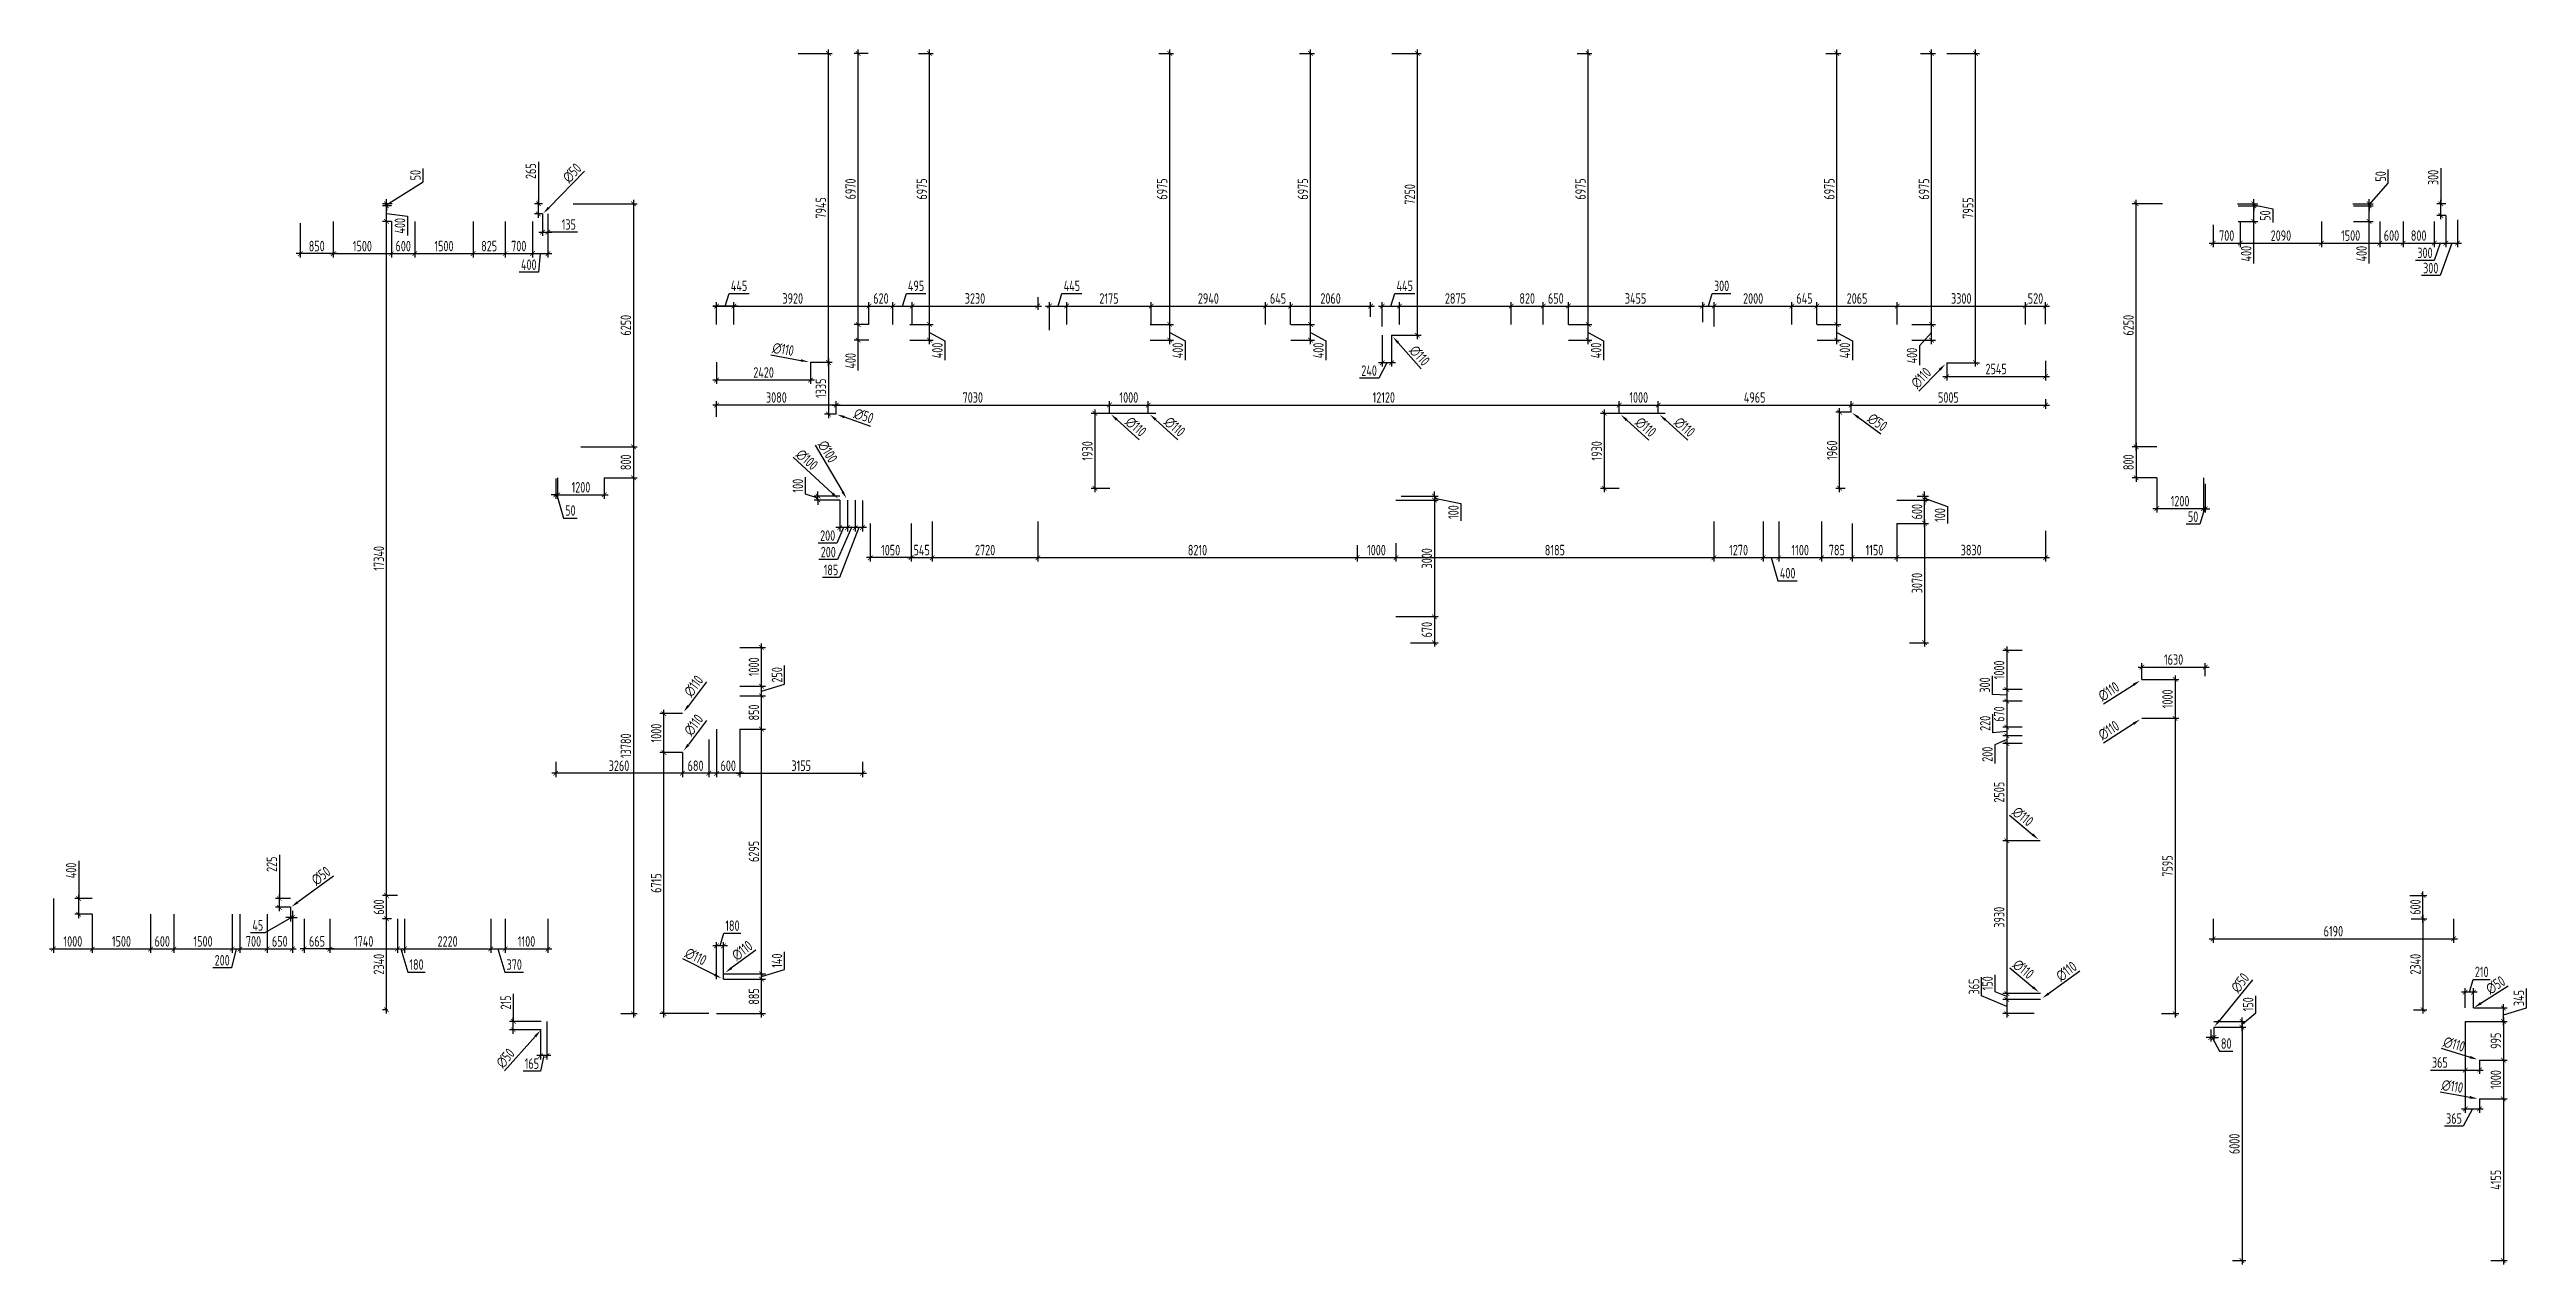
# Model space of a CAD drawing. Header units: millimetres. Extents: x -346952 to 536090, y 55086 to 131231.
# Drawn here: x 329555 to 393294, y 55206 to 86451 of the extents above; entities that cross this region are included whole.
import ezdxf

# ---------------------------------------------------------------- set-up
doc = ezdxf.new("R2010")
doc.units = ezdxf.units.MM
doc.layers.add('РАЗМЕРЫ КРОВЛИ ОВ', color=204, linetype='Continuous')
doc.layers.get('0').off()
doc.styles.add('ISOCPEUR', font='isocpeur.ttf', dxfattribs={"width": 0.7})
doc.dimstyles.new('R_100', dxfattribs={"dimtxt": 270, "dimasz": 120, "dimexe": 100, "dimexo": 0, "dimgap": 60, "dimtad": 1, "dimdec": 0, "dimrnd": 5, "dimzin": 0, "dimdsep": 46, "dimtxsty": 'ISOCPEUR', "dimblk": 'ARCHTICK', "dimcen": 0, "dimdle": 100, "dimclrd": 256, "dimclre": 256, "dimclrt": 256, "dimadec": 0, "dimazin": 0, "dimtfac": 2, "dimtdec": 0, "dimtofl": 0, "dimtmove": 1, "dimatfit": 3, "dimfxl": 1, "dimtvp": 3, "dimtolj": 1, "dimtzin": 0, "dimarcsym": 0})

msp = doc.modelspace()

# ---------------------------------------------------------------- blocks, each defined once
blk = doc.blocks.new('_ArchTick')
at = {"color": 0, "linetype": 'ByBlock', "const_width": 0.15}
blk.add_lwpolyline([(-0.5, -0.5), (0.5, 0.5)], dxfattribs=at)
blk = doc.blocks.new('*D2550')
at = {"layer": 'РАЗМЕРЫ КРОВЛИ ОВ', "lineweight": -2, "transparency": 16777216}
for p, q in [((329655, 64616), (329655, 63219)), ((330655, 64215), (330655, 63219)), ((329555, 63319), (330755, 63319))]:
    blk.add_line(p, q, dxfattribs=at)
at = {"layer": 'РАЗМЕРЫ КРОВЛИ ОВ', "lineweight": -2, "transparency": 16777216, "xscale": 120, "yscale": 120, "zscale": 120, "rotation": 180}
blk.add_blockref('_ArchTick', (329655, 63319), dxfattribs=at)
at = {"layer": 'РАЗМЕРЫ КРОВЛИ ОВ', "lineweight": -2, "transparency": 16777216, "xscale": 120, "yscale": 120, "zscale": 120}
blk.add_blockref('_ArchTick', (330655, 63319), dxfattribs=at)
at = {"layer": 'РАЗМЕРЫ КРОВЛИ ОВ', "transparency": 16777216, "insert": (330155, 63514), "char_height": 270, "attachment_point": 5, "style": 'ISOCPEUR'}
blk.add_mtext('\\A1;1000', dxfattribs=at)
blk = doc.blocks.new('*D2551')
at = {"layer": 'РАЗМЕРЫ КРОВЛИ ОВ', "lineweight": -2, "transparency": 16777216}
for p, q in [((330655, 64215), (330655, 63219)), ((332155, 64215), (332155, 63219)), ((330555, 63319), (332255, 63319))]:
    blk.add_line(p, q, dxfattribs=at)
at = {"layer": 'РАЗМЕРЫ КРОВЛИ ОВ', "lineweight": -2, "transparency": 16777216, "xscale": 120, "yscale": 120, "zscale": 120, "rotation": 180}
blk.add_blockref('_ArchTick', (330655, 63319), dxfattribs=at)
at = {"layer": 'РАЗМЕРЫ КРОВЛИ ОВ', "lineweight": -2, "transparency": 16777216, "xscale": 120, "yscale": 120, "zscale": 120}
blk.add_blockref('_ArchTick', (332155, 63319), dxfattribs=at)
at = {"layer": 'РАЗМЕРЫ КРОВЛИ ОВ', "transparency": 16777216, "insert": (331405, 63514), "char_height": 270, "attachment_point": 5, "style": 'ISOCPEUR'}
blk.add_mtext('\\A1;1500', dxfattribs=at)
blk = doc.blocks.new('*D2552')
at = {"layer": 'РАЗМЕРЫ КРОВЛИ ОВ', "lineweight": -2, "transparency": 16777216}
for p, q in [((332155, 64215), (332155, 63219)), ((332755, 64215), (332755, 63219)), ((332055, 63319), (332855, 63319))]:
    blk.add_line(p, q, dxfattribs=at)
at = {"layer": 'РАЗМЕРЫ КРОВЛИ ОВ', "lineweight": -2, "transparency": 16777216, "xscale": 120, "yscale": 120, "zscale": 120, "rotation": 180}
blk.add_blockref('_ArchTick', (332155, 63319), dxfattribs=at)
at = {"layer": 'РАЗМЕРЫ КРОВЛИ ОВ', "lineweight": -2, "transparency": 16777216, "xscale": 120, "yscale": 120, "zscale": 120}
blk.add_blockref('_ArchTick', (332755, 63319), dxfattribs=at)
at = {"layer": 'РАЗМЕРЫ КРОВЛИ ОВ', "transparency": 16777216, "insert": (332455, 63514), "char_height": 270, "attachment_point": 5, "style": 'ISOCPEUR'}
blk.add_mtext('\\A1;600', dxfattribs=at)
blk = doc.blocks.new('*D2553')
at = {"layer": 'РАЗМЕРЫ КРОВЛИ ОВ', "lineweight": -2, "transparency": 16777216}
for p, q in [((332755, 64215), (332755, 63219)), ((334255, 64215), (334255, 63219)), ((332655, 63319), (334355, 63319))]:
    blk.add_line(p, q, dxfattribs=at)
at = {"layer": 'РАЗМЕРЫ КРОВЛИ ОВ', "lineweight": -2, "transparency": 16777216, "xscale": 120, "yscale": 120, "zscale": 120, "rotation": 180}
blk.add_blockref('_ArchTick', (332755, 63319), dxfattribs=at)
at = {"layer": 'РАЗМЕРЫ КРОВЛИ ОВ', "lineweight": -2, "transparency": 16777216, "xscale": 120, "yscale": 120, "zscale": 120}
blk.add_blockref('_ArchTick', (334255, 63319), dxfattribs=at)
at = {"layer": 'РАЗМЕРЫ КРОВЛИ ОВ', "transparency": 16777216, "insert": (333505, 63514), "char_height": 270, "attachment_point": 5, "style": 'ISOCPEUR'}
blk.add_mtext('\\A1;1500', dxfattribs=at)
blk = doc.blocks.new('*D2554')
at = {"layer": 'РАЗМЕРЫ КРОВЛИ ОВ', "lineweight": -2, "transparency": 16777216}
for p, q in [((334255, 64215), (334255, 63219)), ((334453, 64213), (334453, 63219)), ((334155, 63319), (334553, 63319)), ((334354, 63319), (334236, 62833)), ((334236, 62833), (333757, 62833))]:
    blk.add_line(p, q, dxfattribs=at)
at = {"layer": 'РАЗМЕРЫ КРОВЛИ ОВ', "lineweight": -2, "transparency": 16777216, "xscale": 120, "yscale": 120, "zscale": 120, "rotation": 180}
blk.add_blockref('_ArchTick', (334255, 63319), dxfattribs=at)
at = {"layer": 'РАЗМЕРЫ КРОВЛИ ОВ', "lineweight": -2, "transparency": 16777216, "xscale": 120, "yscale": 120, "zscale": 120}
blk.add_blockref('_ArchTick', (334453, 63319), dxfattribs=at)
at = {"layer": 'РАЗМЕРЫ КРОВЛИ ОВ', "transparency": 16777216, "insert": (333997, 63028), "char_height": 270, "attachment_point": 5, "style": 'ISOCPEUR'}
blk.add_mtext('\\A1;200', dxfattribs=at)
blk = doc.blocks.new('*D2555')
at = {"layer": 'РАЗМЕРЫ КРОВЛИ ОВ', "lineweight": -2, "transparency": 16777216}
for p, q in [((334453, 64213), (334453, 63219)), ((335153, 64215), (335153, 63219)), ((334353, 63319), (335253, 63319))]:
    blk.add_line(p, q, dxfattribs=at)
at = {"layer": 'РАЗМЕРЫ КРОВЛИ ОВ', "lineweight": -2, "transparency": 16777216, "xscale": 120, "yscale": 120, "zscale": 120, "rotation": 180}
blk.add_blockref('_ArchTick', (334453, 63319), dxfattribs=at)
at = {"layer": 'РАЗМЕРЫ КРОВЛИ ОВ', "lineweight": -2, "transparency": 16777216, "xscale": 120, "yscale": 120, "zscale": 120}
blk.add_blockref('_ArchTick', (335153, 63319), dxfattribs=at)
at = {"layer": 'РАЗМЕРЫ КРОВЛИ ОВ', "transparency": 16777216, "insert": (334803, 63514), "char_height": 270, "attachment_point": 5, "style": 'ISOCPEUR'}
blk.add_mtext('\\A1;700', dxfattribs=at)
blk = doc.blocks.new('*D2556')
at = {"layer": 'РАЗМЕРЫ КРОВЛИ ОВ', "lineweight": -2, "transparency": 16777216}
for p, q in [((335153, 64215), (335153, 63219)), ((335805, 64197), (335805, 63219)), ((335053, 63319), (335905, 63319))]:
    blk.add_line(p, q, dxfattribs=at)
at = {"layer": 'РАЗМЕРЫ КРОВЛИ ОВ', "lineweight": -2, "transparency": 16777216, "xscale": 120, "yscale": 120, "zscale": 120, "rotation": 180}
blk.add_blockref('_ArchTick', (335153, 63319), dxfattribs=at)
at = {"layer": 'РАЗМЕРЫ КРОВЛИ ОВ', "lineweight": -2, "transparency": 16777216, "xscale": 120, "yscale": 120, "zscale": 120}
blk.add_blockref('_ArchTick', (335805, 63319), dxfattribs=at)
at = {"layer": 'РАЗМЕРЫ КРОВЛИ ОВ', "transparency": 16777216, "insert": (335479, 63514), "char_height": 270, "attachment_point": 5, "style": 'ISOCPEUR'}
blk.add_mtext('\\A1;650', dxfattribs=at)
blk = doc.blocks.new('*D2557')
at = {"layer": 'РАЗМЕРЫ КРОВЛИ ОВ', "lineweight": -2, "transparency": 16777216}
for p, q in [((330305, 65587), (330305, 64615)), ((330655, 64615), (330205, 64615)), ((330305, 64113), (330305, 64715)), ((330655, 64213), (330205, 64213))]:
    blk.add_line(p, q, dxfattribs=at)
at = {"layer": 'РАЗМЕРЫ КРОВЛИ ОВ', "lineweight": -2, "transparency": 16777216, "xscale": 120, "yscale": 120, "zscale": 120}
for p, rotation in [((330305, 64615), 90), ((330305, 64213), 270)]:
    blk.add_blockref('_ArchTick', p, dxfattribs=dict(at, rotation=rotation))
at = {"layer": 'РАЗМЕРЫ КРОВЛИ ОВ', "transparency": 16777216, "insert": (330110, 65338), "char_height": 270, "attachment_point": 5, "rotation": 90, "style": 'ISOCPEUR'}
blk.add_mtext('\\A1;400', dxfattribs=at)
blk = doc.blocks.new('*D2558')
at = {"layer": 'РАЗМЕРЫ КРОВЛИ ОВ', "lineweight": -2, "transparency": 16777216}
for p, q in [((335469, 65738), (335469, 64616)), ((335758, 64616), (335369, 64616)), ((335758, 64390), (335369, 64390)), ((335469, 64290), (335469, 64716))]:
    blk.add_line(p, q, dxfattribs=at)
at = {"layer": 'РАЗМЕРЫ КРОВЛИ ОВ', "lineweight": -2, "transparency": 16777216, "xscale": 120, "yscale": 120, "zscale": 120}
for p, rotation in [((335469, 64616), 90), ((335469, 64390), 270)]:
    blk.add_blockref('_ArchTick', p, dxfattribs=dict(at, rotation=rotation))
at = {"layer": 'РАЗМЕРЫ КРОВЛИ ОВ', "transparency": 16777216, "insert": (335274, 65498), "char_height": 270, "attachment_point": 5, "rotation": 90, "style": 'ISOCPEUR'}
blk.add_mtext('\\A1;225', dxfattribs=at)
blk = doc.blocks.new('*D2559')
at = {"layer": 'РАЗМЕРЫ КРОВЛИ ОВ', "lineweight": -2, "transparency": 16777216}
for p, q in [((335758, 64390), (335758, 64028)), ((335781, 64128), (335096, 63730)), ((335758, 64128), (335638, 64128)), ((335758, 64128), (335805, 64128)), ((335805, 64303), (335805, 64028)), ((335805, 64128), (335925, 64128)), ((335096, 63730), (334730, 63730))]:
    blk.add_line(p, q, dxfattribs=at)
at = {"layer": 'РАЗМЕРЫ КРОВЛИ ОВ', "lineweight": -2, "transparency": 16777216, "xscale": 120, "yscale": 120, "zscale": 120}
blk.add_blockref('_ArchTick', (335758, 64128), dxfattribs=at)
at = {"layer": 'РАЗМЕРЫ КРОВЛИ ОВ', "lineweight": -2, "transparency": 16777216, "xscale": 120, "yscale": 120, "zscale": 120, "rotation": 180}
blk.add_blockref('_ArchTick', (335805, 64128), dxfattribs=at)
at = {"layer": 'РАЗМЕРЫ КРОВЛИ ОВ', "transparency": 16777216, "insert": (334913, 63925), "char_height": 270, "attachment_point": 5, "style": 'ISOCPEUR'}
blk.add_mtext('\\A1;45', dxfattribs=at)
blk = doc.blocks.new('*D2560')
at = {"layer": 'РАЗМЕРЫ КРОВЛИ ОВ', "lineweight": -2, "transparency": 16777216}
blk.add_line((336864, 65194), (335940, 64522), dxfattribs=at)
at = {"layer": 'РАЗМЕРЫ КРОВЛИ ОВ', "transparency": 16777216}
blk.add_solid([(335920, 64549), (335959, 64495), (335778, 64404)], dxfattribs=at)
at = {"layer": 'РАЗМЕРЫ КРОВЛИ ОВ', "transparency": 16777216, "insert": (336540, 65200), "char_height": 270, "attachment_point": 5, "rotation": 36.01308, "style": 'ISOCPEUR'}
blk.add_mtext('\\A1;∅50', dxfattribs=at)
blk = doc.blocks.new('*D2562')
at = {"layer": 'РАЗМЕРЫ КРОВЛИ ОВ', "lineweight": -2, "transparency": 16777216}
for p, q in [((336105, 64096), (336105, 63219)), ((336769, 64096), (336769, 63219)), ((336869, 63319), (336005, 63319))]:
    blk.add_line(p, q, dxfattribs=at)
at = {"layer": 'РАЗМЕРЫ КРОВЛИ ОВ', "lineweight": -2, "transparency": 16777216, "xscale": 120, "yscale": 120, "zscale": 120, "rotation": 180}
blk.add_blockref('_ArchTick', (336105, 63319), dxfattribs=at)
at = {"layer": 'РАЗМЕРЫ КРОВЛИ ОВ', "lineweight": -2, "transparency": 16777216, "xscale": 120, "yscale": 120, "zscale": 120}
blk.add_blockref('_ArchTick', (336769, 63319), dxfattribs=at)
at = {"layer": 'РАЗМЕРЫ КРОВЛИ ОВ', "transparency": 16777216, "insert": (336437, 63514), "char_height": 270, "attachment_point": 5, "style": 'ISOCPEUR'}
blk.add_mtext('\\A1;665', dxfattribs=at)
blk = doc.blocks.new('*D2563')
at = {"layer": 'РАЗМЕРЫ КРОВЛИ ОВ', "lineweight": -2, "transparency": 16777216}
for p, q in [((336769, 64096), (336769, 63219)), ((338509, 64096), (338509, 63219)), ((336669, 63319), (338609, 63319))]:
    blk.add_line(p, q, dxfattribs=at)
at = {"layer": 'РАЗМЕРЫ КРОВЛИ ОВ', "lineweight": -2, "transparency": 16777216, "xscale": 120, "yscale": 120, "zscale": 120, "rotation": 180}
blk.add_blockref('_ArchTick', (336769, 63319), dxfattribs=at)
at = {"layer": 'РАЗМЕРЫ КРОВЛИ ОВ', "lineweight": -2, "transparency": 16777216, "xscale": 120, "yscale": 120, "zscale": 120}
blk.add_blockref('_ArchTick', (338509, 63319), dxfattribs=at)
at = {"layer": 'РАЗМЕРЫ КРОВЛИ ОВ', "transparency": 16777216, "insert": (337639, 63514), "char_height": 270, "attachment_point": 5, "style": 'ISOCPEUR'}
blk.add_mtext('\\A1;1740', dxfattribs=at)
blk = doc.blocks.new('*D2564')
at = {"layer": 'РАЗМЕРЫ КРОВЛИ ОВ', "lineweight": -2, "transparency": 16777216}
for p, q in [((338509, 64096), (338509, 63219)), ((338687, 64096), (338687, 63219)), ((338409, 63319), (338787, 63319)), ((338598, 63319), (338776, 62724)), ((338776, 62724), (339218, 62724))]:
    blk.add_line(p, q, dxfattribs=at)
at = {"layer": 'РАЗМЕРЫ КРОВЛИ ОВ', "lineweight": -2, "transparency": 16777216, "xscale": 120, "yscale": 120, "zscale": 120, "rotation": 180}
blk.add_blockref('_ArchTick', (338509, 63319), dxfattribs=at)
at = {"layer": 'РАЗМЕРЫ КРОВЛИ ОВ', "lineweight": -2, "transparency": 16777216, "xscale": 120, "yscale": 120, "zscale": 120}
blk.add_blockref('_ArchTick', (338687, 63319), dxfattribs=at)
at = {"layer": 'РАЗМЕРЫ КРОВЛИ ОВ', "transparency": 16777216, "insert": (338997, 62919), "char_height": 270, "attachment_point": 5, "style": 'ISOCPEUR'}
blk.add_mtext('\\A1;180', dxfattribs=at)
blk = doc.blocks.new('*D2565')
at = {"layer": 'РАЗМЕРЫ КРОВЛИ ОВ', "lineweight": -2, "transparency": 16777216}
for p, q in [((338687, 64096), (338687, 63219)), ((340909, 64096), (340909, 63219)), ((338587, 63319), (341009, 63319))]:
    blk.add_line(p, q, dxfattribs=at)
at = {"layer": 'РАЗМЕРЫ КРОВЛИ ОВ', "lineweight": -2, "transparency": 16777216, "xscale": 120, "yscale": 120, "zscale": 120, "rotation": 180}
blk.add_blockref('_ArchTick', (338687, 63319), dxfattribs=at)
at = {"layer": 'РАЗМЕРЫ КРОВЛИ ОВ', "lineweight": -2, "transparency": 16777216, "xscale": 120, "yscale": 120, "zscale": 120}
blk.add_blockref('_ArchTick', (340909, 63319), dxfattribs=at)
at = {"layer": 'РАЗМЕРЫ КРОВЛИ ОВ', "transparency": 16777216, "insert": (339798, 63514), "char_height": 270, "attachment_point": 5, "style": 'ISOCPEUR'}
blk.add_mtext('\\A1;2220', dxfattribs=at)
blk = doc.blocks.new('*D2566')
at = {"layer": 'РАЗМЕРЫ КРОВЛИ ОВ', "lineweight": -2, "transparency": 16777216}
for p, q in [((340909, 64096), (340909, 63219)), ((341280, 64096), (341280, 63219)), ((340809, 63319), (341380, 63319)), ((341094, 63319), (341273, 62724)), ((341273, 62724), (341752, 62724))]:
    blk.add_line(p, q, dxfattribs=at)
at = {"layer": 'РАЗМЕРЫ КРОВЛИ ОВ', "lineweight": -2, "transparency": 16777216, "xscale": 120, "yscale": 120, "zscale": 120, "rotation": 180}
blk.add_blockref('_ArchTick', (340909, 63319), dxfattribs=at)
at = {"layer": 'РАЗМЕРЫ КРОВЛИ ОВ', "lineweight": -2, "transparency": 16777216, "xscale": 120, "yscale": 120, "zscale": 120}
blk.add_blockref('_ArchTick', (341280, 63319), dxfattribs=at)
at = {"layer": 'РАЗМЕРЫ КРОВЛИ ОВ', "transparency": 16777216, "insert": (341512, 62919), "char_height": 270, "attachment_point": 5, "style": 'ISOCPEUR'}
blk.add_mtext('\\A1;370', dxfattribs=at)
blk = doc.blocks.new('*D2567')
at = {"layer": 'РАЗМЕРЫ КРОВЛИ ОВ', "lineweight": -2, "transparency": 16777216}
for p, q in [((341280, 64096), (341280, 63219)), ((342380, 64096), (342380, 63219)), ((341180, 63319), (342480, 63319))]:
    blk.add_line(p, q, dxfattribs=at)
at = {"layer": 'РАЗМЕРЫ КРОВЛИ ОВ', "lineweight": -2, "transparency": 16777216, "xscale": 120, "yscale": 120, "zscale": 120, "rotation": 180}
blk.add_blockref('_ArchTick', (341280, 63319), dxfattribs=at)
at = {"layer": 'РАЗМЕРЫ КРОВЛИ ОВ', "lineweight": -2, "transparency": 16777216, "xscale": 120, "yscale": 120, "zscale": 120}
blk.add_blockref('_ArchTick', (342380, 63319), dxfattribs=at)
at = {"layer": 'РАЗМЕРЫ КРОВЛИ ОВ', "transparency": 16777216, "insert": (341830, 63514), "char_height": 270, "attachment_point": 5, "style": 'ISOCPEUR'}
blk.add_mtext('\\A1;1100', dxfattribs=at)
blk = doc.blocks.new('*D2568')
at = {"layer": 'РАЗМЕРЫ КРОВЛИ ОВ', "lineweight": -2, "transparency": 16777216}
for p, q in [((338353, 64096), (338125, 64096)), ((338225, 61656), (338225, 64196)), ((338249, 61756), (338125, 61756))]:
    blk.add_line(p, q, dxfattribs=at)
at = {"layer": 'РАЗМЕРЫ КРОВЛИ ОВ', "lineweight": -2, "transparency": 16777216, "xscale": 120, "yscale": 120, "zscale": 120}
for p, rotation in [((338225, 64096), 90), ((338225, 61756), 270)]:
    blk.add_blockref('_ArchTick', p, dxfattribs=dict(at, rotation=rotation))
at = {"layer": 'РАЗМЕРЫ КРОВЛИ ОВ', "transparency": 16777216, "insert": (338030, 62926), "char_height": 270, "attachment_point": 5, "rotation": 90, "style": 'ISOCPEUR'}
blk.add_mtext('\\A1;2340', dxfattribs=at)
blk = doc.blocks.new('*D2569')
at = {"layer": 'РАЗМЕРЫ КРОВЛИ ОВ', "lineweight": -2, "transparency": 16777216}
for p, q in [((338509, 64696), (338125, 64696)), ((338225, 63996), (338225, 64796)), ((338353, 64096), (338125, 64096))]:
    blk.add_line(p, q, dxfattribs=at)
at = {"layer": 'РАЗМЕРЫ КРОВЛИ ОВ', "lineweight": -2, "transparency": 16777216, "xscale": 120, "yscale": 120, "zscale": 120}
for p, rotation in [((338225, 64696), 90), ((338225, 64096), 270)]:
    blk.add_blockref('_ArchTick', p, dxfattribs=dict(at, rotation=rotation))
at = {"layer": 'РАЗМЕРЫ КРОВЛИ ОВ', "transparency": 16777216, "insert": (338030, 64396), "char_height": 270, "attachment_point": 5, "rotation": 90, "style": 'ISOCPEUR'}
blk.add_mtext('\\A1;600', dxfattribs=at)
blk = doc.blocks.new('*D2570')
at = {"layer": 'РАЗМЕРЫ КРОВЛИ ОВ', "lineweight": -2, "transparency": 16777216}
for p, q in [((338355, 82033), (338125, 82033)), ((338225, 64596), (338225, 82133)), ((338509, 64696), (338125, 64696))]:
    blk.add_line(p, q, dxfattribs=at)
at = {"layer": 'РАЗМЕРЫ КРОВЛИ ОВ', "lineweight": -2, "transparency": 16777216, "xscale": 120, "yscale": 120, "zscale": 120}
for p, rotation in [((338225, 82033), 90), ((338225, 64696), 270)]:
    blk.add_blockref('_ArchTick', p, dxfattribs=dict(at, rotation=rotation))
at = {"layer": 'РАЗМЕРЫ КРОВЛИ ОВ', "transparency": 16777216, "insert": (338030, 73365), "char_height": 270, "attachment_point": 5, "rotation": 90, "style": 'ISOCPEUR'}
blk.add_mtext('\\A1;17340', dxfattribs=at)
blk = doc.blocks.new('*D2571')
at = {"layer": 'РАЗМЕРЫ КРОВЛИ ОВ', "lineweight": -2, "transparency": 16777216}
for p, q in [((338355, 82433), (338125, 82433)), ((338225, 81933), (338225, 82533)), ((338225, 82233), (338767, 82168)), ((338355, 82033), (338125, 82033)), ((338767, 82168), (338767, 81670))]:
    blk.add_line(p, q, dxfattribs=at)
at = {"layer": 'РАЗМЕРЫ КРОВЛИ ОВ', "lineweight": -2, "transparency": 16777216, "xscale": 120, "yscale": 120, "zscale": 120}
for p, rotation in [((338225, 82433), 90), ((338225, 82033), 270)]:
    blk.add_blockref('_ArchTick', p, dxfattribs=dict(at, rotation=rotation))
at = {"layer": 'РАЗМЕРЫ КРОВЛИ ОВ', "transparency": 16777216, "insert": (338572, 81919), "char_height": 270, "attachment_point": 5, "rotation": 90, "style": 'ISOCPEUR'}
blk.add_mtext('\\A1;400', dxfattribs=at)
blk = doc.blocks.new('*D2572')
at = {"layer": 'РАЗМЕРЫ КРОВЛИ ОВ', "lineweight": -2, "transparency": 16777216}
for p, q in [((338225, 82460), (339166, 83048)), ((339166, 83048), (339166, 83395)), ((338368, 82486), (338125, 82486)), ((338355, 82433), (338125, 82433)), ((338225, 82486), (338225, 82606)), ((338225, 82433), (338225, 82486)), ((338225, 82433), (338225, 82313))]:
    blk.add_line(p, q, dxfattribs=at)
at = {"layer": 'РАЗМЕРЫ КРОВЛИ ОВ', "lineweight": -2, "transparency": 16777216, "xscale": 120, "yscale": 120, "zscale": 120}
for p, rotation in [((338225, 82486), 270), ((338225, 82433), 90)]:
    blk.add_blockref('_ArchTick', p, dxfattribs=dict(at, rotation=rotation))
at = {"layer": 'РАЗМЕРЫ КРОВЛИ ОВ', "transparency": 16777216, "insert": (338971, 83221), "char_height": 270, "attachment_point": 5, "rotation": 90, "style": 'ISOCPEUR'}
blk.add_mtext('\\A1;50', dxfattribs=at)
blk = doc.blocks.new('*D2573')
at = {"layer": 'РАЗМЕРЫ КРОВЛИ ОВ', "lineweight": -2, "transparency": 16777216}
for p, q in [((336005, 81984), (336005, 81102)), ((336855, 82033), (336855, 81102)), ((336955, 81202), (335905, 81202))]:
    blk.add_line(p, q, dxfattribs=at)
at = {"layer": 'РАЗМЕРЫ КРОВЛИ ОВ', "lineweight": -2, "transparency": 16777216, "xscale": 120, "yscale": 120, "zscale": 120, "rotation": 180}
blk.add_blockref('_ArchTick', (336005, 81202), dxfattribs=at)
at = {"layer": 'РАЗМЕРЫ КРОВЛИ ОВ', "lineweight": -2, "transparency": 16777216, "xscale": 120, "yscale": 120, "zscale": 120}
blk.add_blockref('_ArchTick', (336855, 81202), dxfattribs=at)
at = {"layer": 'РАЗМЕРЫ КРОВЛИ ОВ', "transparency": 16777216, "insert": (336430, 81397), "char_height": 270, "attachment_point": 5, "style": 'ISOCPEUR'}
blk.add_mtext('\\A1;850', dxfattribs=at)
blk = doc.blocks.new('*D2574')
at = {"layer": 'РАЗМЕРЫ КРОВЛИ ОВ', "lineweight": -2, "transparency": 16777216}
for p, q in [((336855, 82033), (336855, 81102)), ((338355, 82033), (338355, 81102)), ((336755, 81202), (338455, 81202))]:
    blk.add_line(p, q, dxfattribs=at)
at = {"layer": 'РАЗМЕРЫ КРОВЛИ ОВ', "lineweight": -2, "transparency": 16777216, "xscale": 120, "yscale": 120, "zscale": 120, "rotation": 180}
blk.add_blockref('_ArchTick', (336855, 81202), dxfattribs=at)
at = {"layer": 'РАЗМЕРЫ КРОВЛИ ОВ', "lineweight": -2, "transparency": 16777216, "xscale": 120, "yscale": 120, "zscale": 120}
blk.add_blockref('_ArchTick', (338355, 81202), dxfattribs=at)
at = {"layer": 'РАЗМЕРЫ КРОВЛИ ОВ', "transparency": 16777216, "insert": (337605, 81397), "char_height": 270, "attachment_point": 5, "style": 'ISOCPEUR'}
blk.add_mtext('\\A1;1500', dxfattribs=at)
blk = doc.blocks.new('*D2575')
at = {"layer": 'РАЗМЕРЫ КРОВЛИ ОВ', "lineweight": -2, "transparency": 16777216}
for p, q in [((338355, 82033), (338355, 81102)), ((338955, 82033), (338955, 81102)), ((338255, 81202), (339055, 81202))]:
    blk.add_line(p, q, dxfattribs=at)
at = {"layer": 'РАЗМЕРЫ КРОВЛИ ОВ', "lineweight": -2, "transparency": 16777216, "xscale": 120, "yscale": 120, "zscale": 120, "rotation": 180}
blk.add_blockref('_ArchTick', (338355, 81202), dxfattribs=at)
at = {"layer": 'РАЗМЕРЫ КРОВЛИ ОВ', "lineweight": -2, "transparency": 16777216, "xscale": 120, "yscale": 120, "zscale": 120}
blk.add_blockref('_ArchTick', (338955, 81202), dxfattribs=at)
at = {"layer": 'РАЗМЕРЫ КРОВЛИ ОВ', "transparency": 16777216, "insert": (338655, 81397), "char_height": 270, "attachment_point": 5, "style": 'ISOCPEUR'}
blk.add_mtext('\\A1;600', dxfattribs=at)
blk = doc.blocks.new('*D2576')
at = {"layer": 'РАЗМЕРЫ КРОВЛИ ОВ', "lineweight": -2, "transparency": 16777216}
for p, q in [((338955, 82033), (338955, 81102)), ((340455, 82033), (340455, 81102)), ((338855, 81202), (340555, 81202))]:
    blk.add_line(p, q, dxfattribs=at)
at = {"layer": 'РАЗМЕРЫ КРОВЛИ ОВ', "lineweight": -2, "transparency": 16777216, "xscale": 120, "yscale": 120, "zscale": 120, "rotation": 180}
blk.add_blockref('_ArchTick', (338955, 81202), dxfattribs=at)
at = {"layer": 'РАЗМЕРЫ КРОВЛИ ОВ', "lineweight": -2, "transparency": 16777216, "xscale": 120, "yscale": 120, "zscale": 120}
blk.add_blockref('_ArchTick', (340455, 81202), dxfattribs=at)
at = {"layer": 'РАЗМЕРЫ КРОВЛИ ОВ', "transparency": 16777216, "insert": (339705, 81397), "char_height": 270, "attachment_point": 5, "style": 'ISOCPEUR'}
blk.add_mtext('\\A1;1500', dxfattribs=at)
blk = doc.blocks.new('*D2577')
at = {"layer": 'РАЗМЕРЫ КРОВЛИ ОВ', "lineweight": -2, "transparency": 16777216}
for p, q in [((340455, 82033), (340455, 81102)), ((341280, 82033), (341280, 81102)), ((340355, 81202), (341380, 81202))]:
    blk.add_line(p, q, dxfattribs=at)
at = {"layer": 'РАЗМЕРЫ КРОВЛИ ОВ', "lineweight": -2, "transparency": 16777216, "xscale": 120, "yscale": 120, "zscale": 120, "rotation": 180}
blk.add_blockref('_ArchTick', (340455, 81202), dxfattribs=at)
at = {"layer": 'РАЗМЕРЫ КРОВЛИ ОВ', "lineweight": -2, "transparency": 16777216, "xscale": 120, "yscale": 120, "zscale": 120}
blk.add_blockref('_ArchTick', (341280, 81202), dxfattribs=at)
at = {"layer": 'РАЗМЕРЫ КРОВЛИ ОВ', "transparency": 16777216, "insert": (340867, 81397), "char_height": 270, "attachment_point": 5, "style": 'ISOCPEUR'}
blk.add_mtext('\\A1;825', dxfattribs=at)
blk = doc.blocks.new('*D2578')
at = {"layer": 'РАЗМЕРЫ КРОВЛИ ОВ', "lineweight": -2, "transparency": 16777216}
for p, q in [((341280, 82033), (341280, 81102)), ((341980, 82033), (341980, 81102)), ((341180, 81202), (342080, 81202))]:
    blk.add_line(p, q, dxfattribs=at)
at = {"layer": 'РАЗМЕРЫ КРОВЛИ ОВ', "lineweight": -2, "transparency": 16777216, "xscale": 120, "yscale": 120, "zscale": 120, "rotation": 180}
blk.add_blockref('_ArchTick', (341280, 81202), dxfattribs=at)
at = {"layer": 'РАЗМЕРЫ КРОВЛИ ОВ', "lineweight": -2, "transparency": 16777216, "xscale": 120, "yscale": 120, "zscale": 120}
blk.add_blockref('_ArchTick', (341980, 81202), dxfattribs=at)
at = {"layer": 'РАЗМЕРЫ КРОВЛИ ОВ', "transparency": 16777216, "insert": (341630, 81397), "char_height": 270, "attachment_point": 5, "style": 'ISOCPEUR'}
blk.add_mtext('\\A1;700', dxfattribs=at)
blk = doc.blocks.new('*D2579')
at = {"layer": 'РАЗМЕРЫ КРОВЛИ ОВ', "lineweight": -2, "transparency": 16777216}
for p, q in [((341980, 82033), (341980, 81102)), ((342380, 81903), (342380, 81102)), ((341880, 81202), (342480, 81202)), ((342180, 81202), (342136, 80723)), ((342136, 80723), (341638, 80723))]:
    blk.add_line(p, q, dxfattribs=at)
at = {"layer": 'РАЗМЕРЫ КРОВЛИ ОВ', "lineweight": -2, "transparency": 16777216, "xscale": 120, "yscale": 120, "zscale": 120, "rotation": 180}
blk.add_blockref('_ArchTick', (341980, 81202), dxfattribs=at)
at = {"layer": 'РАЗМЕРЫ КРОВЛИ ОВ', "lineweight": -2, "transparency": 16777216, "xscale": 120, "yscale": 120, "zscale": 120}
blk.add_blockref('_ArchTick', (342380, 81202), dxfattribs=at)
at = {"layer": 'РАЗМЕРЫ КРОВЛИ ОВ', "transparency": 16777216, "insert": (341887, 80918), "char_height": 270, "attachment_point": 5, "style": 'ISOCPEUR'}
blk.add_mtext('\\A1;400', dxfattribs=at)
blk = doc.blocks.new('*D2580')
at = {"layer": 'РАЗМЕРЫ КРОВЛИ ОВ', "lineweight": -2, "transparency": 16777216}
for p, q in [((346898, 62539), (347975, 62539)), ((347875, 61556), (347875, 62639)), ((346720, 61656), (347975, 61656))]:
    blk.add_line(p, q, dxfattribs=at)
at = {"layer": 'РАЗМЕРЫ КРОВЛИ ОВ', "lineweight": -2, "transparency": 16777216, "xscale": 120, "yscale": 120, "zscale": 120}
for p, rotation in [((347875, 62539), 90), ((347875, 61656), 270)]:
    blk.add_blockref('_ArchTick', p, dxfattribs=dict(at, rotation=rotation))
at = {"layer": 'РАЗМЕРЫ КРОВЛИ ОВ', "transparency": 16777216, "insert": (347680, 62097), "char_height": 270, "attachment_point": 5, "rotation": 90, "style": 'ISOCPEUR'}
blk.add_mtext('\\A1;885', dxfattribs=at)
blk = doc.blocks.new('*D2581')
at = {"layer": 'РАЗМЕРЫ КРОВЛИ ОВ', "lineweight": -2, "transparency": 16777216}
for p, q in [((348470, 62788), (348470, 63248)), ((346898, 62679), (347975, 62679)), ((346898, 62539), (347975, 62539)), ((347875, 62609), (348470, 62788)), ((347875, 62439), (347875, 62779))]:
    blk.add_line(p, q, dxfattribs=at)
at = {"layer": 'РАЗМЕРЫ КРОВЛИ ОВ', "lineweight": -2, "transparency": 16777216, "xscale": 120, "yscale": 120, "zscale": 120}
for p, rotation in [((347875, 62679), 90), ((347875, 62539), 270)]:
    blk.add_blockref('_ArchTick', p, dxfattribs=dict(at, rotation=rotation))
at = {"layer": 'РАЗМЕРЫ КРОВЛИ ОВ', "transparency": 16777216, "insert": (348275, 63018), "char_height": 270, "attachment_point": 5, "rotation": 90, "style": 'ISOCPEUR'}
blk.add_mtext('\\A1;140', dxfattribs=at)
blk = doc.blocks.new('*D2582')
at = {"layer": 'РАЗМЕРЫ КРОВЛИ ОВ', "lineweight": -2, "transparency": 16777216}
for p, q in [((347320, 68976), (347975, 68976)), ((347875, 62579), (347875, 69076)), ((346898, 62679), (347975, 62679))]:
    blk.add_line(p, q, dxfattribs=at)
at = {"layer": 'РАЗМЕРЫ КРОВЛИ ОВ', "lineweight": -2, "transparency": 16777216, "xscale": 120, "yscale": 120, "zscale": 120}
for p, rotation in [((347875, 68976), 90), ((347875, 62679), 270)]:
    blk.add_blockref('_ArchTick', p, dxfattribs=dict(at, rotation=rotation))
at = {"layer": 'РАЗМЕРЫ КРОВЛИ ОВ', "transparency": 16777216, "insert": (347680, 65828), "char_height": 270, "attachment_point": 5, "rotation": 90, "style": 'ISOCPEUR'}
blk.add_mtext('\\A1;6295', dxfattribs=at)
blk = doc.blocks.new('*D2583')
at = {"layer": 'РАЗМЕРЫ КРОВЛИ ОВ', "lineweight": -2, "transparency": 16777216}
for p, q in [((347320, 69826), (347975, 69826)), ((347875, 68876), (347875, 69926)), ((347320, 68976), (347975, 68976))]:
    blk.add_line(p, q, dxfattribs=at)
at = {"layer": 'РАЗМЕРЫ КРОВЛИ ОВ', "lineweight": -2, "transparency": 16777216, "xscale": 120, "yscale": 120, "zscale": 120}
for p, rotation in [((347875, 69826), 90), ((347875, 68976), 270)]:
    blk.add_blockref('_ArchTick', p, dxfattribs=dict(at, rotation=rotation))
at = {"layer": 'РАЗМЕРЫ КРОВЛИ ОВ', "transparency": 16777216, "insert": (347680, 69401), "char_height": 270, "attachment_point": 5, "rotation": 90, "style": 'ISOCPEUR'}
blk.add_mtext('\\A1;850', dxfattribs=at)
blk = doc.blocks.new('*D2584')
at = {"layer": 'РАЗМЕРЫ КРОВЛИ ОВ', "lineweight": -2, "transparency": 16777216}
for p, q in [((347875, 69726), (347875, 70176)), ((347875, 69951), (348470, 70129)), ((348470, 70129), (348470, 70608)), ((347319, 70076), (347975, 70076)), ((347320, 69826), (347975, 69826))]:
    blk.add_line(p, q, dxfattribs=at)
at = {"layer": 'РАЗМЕРЫ КРОВЛИ ОВ', "lineweight": -2, "transparency": 16777216, "xscale": 120, "yscale": 120, "zscale": 120}
for p, rotation in [((347875, 70076), 90), ((347875, 69826), 270)]:
    blk.add_blockref('_ArchTick', p, dxfattribs=dict(at, rotation=rotation))
at = {"layer": 'РАЗМЕРЫ КРОВЛИ ОВ', "transparency": 16777216, "insert": (348275, 70369), "char_height": 270, "attachment_point": 5, "rotation": 90, "style": 'ISOCPEUR'}
blk.add_mtext('\\A1;250', dxfattribs=at)
blk = doc.blocks.new('*D2585')
at = {"layer": 'РАЗМЕРЫ КРОВЛИ ОВ', "lineweight": -2, "transparency": 16777216}
for p, q in [((347319, 71076), (347975, 71076)), ((347875, 69976), (347875, 71176)), ((347319, 70076), (347975, 70076))]:
    blk.add_line(p, q, dxfattribs=at)
at = {"layer": 'РАЗМЕРЫ КРОВЛИ ОВ', "lineweight": -2, "transparency": 16777216, "xscale": 120, "yscale": 120, "zscale": 120}
for p, rotation in [((347875, 71076), 90), ((347875, 70076), 270)]:
    blk.add_blockref('_ArchTick', p, dxfattribs=dict(at, rotation=rotation))
at = {"layer": 'РАЗМЕРЫ КРОВЛИ ОВ', "transparency": 16777216, "insert": (347680, 70576), "char_height": 270, "attachment_point": 5, "rotation": 90, "style": 'ISOCPEUR'}
blk.add_mtext('\\A1;1000', dxfattribs=at)
blk = doc.blocks.new('*D2586')
at = {"layer": 'РАЗМЕРЫ КРОВЛИ ОВ', "lineweight": -2, "transparency": 16777216}
for p, q in [((346720, 68976), (346720, 67737)), ((347320, 68976), (347320, 67737)), ((347420, 67837), (346620, 67837))]:
    blk.add_line(p, q, dxfattribs=at)
at = {"layer": 'РАЗМЕРЫ КРОВЛИ ОВ', "lineweight": -2, "transparency": 16777216, "xscale": 120, "yscale": 120, "zscale": 120, "rotation": 180}
blk.add_blockref('_ArchTick', (346720, 67837), dxfattribs=at)
at = {"layer": 'РАЗМЕРЫ КРОВЛИ ОВ', "lineweight": -2, "transparency": 16777216, "xscale": 120, "yscale": 120, "zscale": 120}
blk.add_blockref('_ArchTick', (347320, 67837), dxfattribs=at)
at = {"layer": 'РАЗМЕРЫ КРОВЛИ ОВ', "transparency": 16777216, "insert": (347020, 68032), "char_height": 270, "attachment_point": 5, "style": 'ISOCPEUR'}
blk.add_mtext('\\A1;600', dxfattribs=at)
blk = doc.blocks.new('*D2587')
at = {"layer": 'РАЗМЕРЫ КРОВЛИ ОВ', "lineweight": -2, "transparency": 16777216}
for p, q in [((345839, 68371), (345262, 68371)), ((345362, 61556), (345362, 68471)), ((346520, 61656), (345262, 61656))]:
    blk.add_line(p, q, dxfattribs=at)
at = {"layer": 'РАЗМЕРЫ КРОВЛИ ОВ', "lineweight": -2, "transparency": 16777216, "xscale": 120, "yscale": 120, "zscale": 120}
for p, rotation in [((345362, 68371), 90), ((345362, 61656), 270)]:
    blk.add_blockref('_ArchTick', p, dxfattribs=dict(at, rotation=rotation))
at = {"layer": 'РАЗМЕРЫ КРОВЛИ ОВ', "transparency": 16777216, "insert": (345167, 65013), "char_height": 270, "attachment_point": 5, "rotation": 90, "style": 'ISOCPEUR'}
blk.add_mtext('\\A1;6715', dxfattribs=at)
blk = doc.blocks.new('*D2588')
at = {"layer": 'РАЗМЕРЫ КРОВЛИ ОВ', "lineweight": -2, "transparency": 16777216}
for p, q in [((345839, 69371), (345262, 69371)), ((345362, 68271), (345362, 69471)), ((345839, 68371), (345262, 68371))]:
    blk.add_line(p, q, dxfattribs=at)
at = {"layer": 'РАЗМЕРЫ КРОВЛИ ОВ', "lineweight": -2, "transparency": 16777216, "xscale": 120, "yscale": 120, "zscale": 120}
for p, rotation in [((345362, 69371), 90), ((345362, 68371), 270)]:
    blk.add_blockref('_ArchTick', p, dxfattribs=dict(at, rotation=rotation))
at = {"layer": 'РАЗМЕРЫ КРОВЛИ ОВ', "transparency": 16777216, "insert": (345167, 68871), "char_height": 270, "attachment_point": 5, "rotation": 90, "style": 'ISOCPEUR'}
blk.add_mtext('\\A1;1000', dxfattribs=at)
blk = doc.blocks.new('*D2589')
at = {"layer": 'РАЗМЕРЫ КРОВЛИ ОВ', "lineweight": -2, "transparency": 16777216}
for p, q in [((345839, 68371), (345839, 67737)), ((346520, 68707), (346520, 67737)), ((346620, 67837), (345739, 67837))]:
    blk.add_line(p, q, dxfattribs=at)
at = {"layer": 'РАЗМЕРЫ КРОВЛИ ОВ', "lineweight": -2, "transparency": 16777216, "xscale": 120, "yscale": 120, "zscale": 120, "rotation": 180}
blk.add_blockref('_ArchTick', (345839, 67837), dxfattribs=at)
at = {"layer": 'РАЗМЕРЫ КРОВЛИ ОВ', "lineweight": -2, "transparency": 16777216, "xscale": 120, "yscale": 120, "zscale": 120}
blk.add_blockref('_ArchTick', (346520, 67837), dxfattribs=at)
at = {"layer": 'РАЗМЕРЫ КРОВЛИ ОВ', "transparency": 16777216, "insert": (346179, 68032), "char_height": 270, "attachment_point": 5, "style": 'ISOCPEUR'}
blk.add_mtext('\\A1;680', dxfattribs=at)
blk = doc.blocks.new('*D2590')
at = {"layer": 'РАЗМЕРЫ КРОВЛИ ОВ', "lineweight": -2, "transparency": 16777216}
for p, q in [((345839, 68371), (345839, 67737)), ((345939, 67837), (342480, 67837)), ((342580, 68136), (342580, 67737))]:
    blk.add_line(p, q, dxfattribs=at)
at = {"layer": 'РАЗМЕРЫ КРОВЛИ ОВ', "lineweight": -2, "transparency": 16777216, "xscale": 120, "yscale": 120, "zscale": 120, "rotation": 180}
blk.add_blockref('_ArchTick', (342580, 67837), dxfattribs=at)
at = {"layer": 'РАЗМЕРЫ КРОВЛИ ОВ', "lineweight": -2, "transparency": 16777216, "xscale": 120, "yscale": 120, "zscale": 120}
blk.add_blockref('_ArchTick', (345839, 67837), dxfattribs=at)
at = {"layer": 'РАЗМЕРЫ КРОВЛИ ОВ', "transparency": 16777216, "insert": (344209, 68032), "char_height": 270, "attachment_point": 5, "style": 'ISOCPEUR'}
blk.add_mtext('\\A1;3260', dxfattribs=at)
blk = doc.blocks.new('*D2591')
at = {"layer": 'РАЗМЕРЫ КРОВЛИ ОВ', "lineweight": -2, "transparency": 16777216}
for p, q in [((347320, 68976), (347320, 67737)), ((347220, 67837), (350575, 67837)), ((350475, 68136), (350475, 67737))]:
    blk.add_line(p, q, dxfattribs=at)
at = {"layer": 'РАЗМЕРЫ КРОВЛИ ОВ', "lineweight": -2, "transparency": 16777216, "xscale": 120, "yscale": 120, "zscale": 120, "rotation": 180}
blk.add_blockref('_ArchTick', (347320, 67837), dxfattribs=at)
at = {"layer": 'РАЗМЕРЫ КРОВЛИ ОВ', "lineweight": -2, "transparency": 16777216, "xscale": 120, "yscale": 120, "zscale": 120}
blk.add_blockref('_ArchTick', (350475, 67837), dxfattribs=at)
at = {"layer": 'РАЗМЕРЫ КРОВЛИ ОВ', "transparency": 16777216, "insert": (348897, 68032), "char_height": 270, "attachment_point": 5, "style": 'ISOCPEUR'}
blk.add_mtext('\\A1;3155', dxfattribs=at)
blk = doc.blocks.new('*D2592')
at = {"layer": 'РАЗМЕРЫ КРОВЛИ ОВ', "lineweight": -2, "transparency": 16777216}
for p, q in [((343027, 82486), (344679, 82486)), ((344579, 82586), (344579, 76136)), ((343230, 76236), (344679, 76236))]:
    blk.add_line(p, q, dxfattribs=at)
at = {"layer": 'РАЗМЕРЫ КРОВЛИ ОВ', "lineweight": -2, "transparency": 16777216, "xscale": 120, "yscale": 120, "zscale": 120}
for p, rotation in [((344579, 82486), 90), ((344579, 76236), 270)]:
    blk.add_blockref('_ArchTick', p, dxfattribs=dict(at, rotation=rotation))
at = {"layer": 'РАЗМЕРЫ КРОВЛИ ОВ', "transparency": 16777216, "insert": (344384, 79361), "char_height": 270, "attachment_point": 5, "rotation": 90, "style": 'ISOCPEUR'}
blk.add_mtext('\\A1;6250', dxfattribs=at)
blk = doc.blocks.new('*D2593')
at = {"layer": 'РАЗМЕРЫ КРОВЛИ ОВ', "lineweight": -2, "transparency": 16777216}
for p, q in [((343230, 76236), (344679, 76236)), ((344579, 76336), (344579, 75336)), ((343830, 75436), (344679, 75436))]:
    blk.add_line(p, q, dxfattribs=at)
at = {"layer": 'РАЗМЕРЫ КРОВЛИ ОВ', "lineweight": -2, "transparency": 16777216, "xscale": 120, "yscale": 120, "zscale": 120}
for p, rotation in [((344579, 76236), 90), ((344579, 75436), 270)]:
    blk.add_blockref('_ArchTick', p, dxfattribs=dict(at, rotation=rotation))
at = {"layer": 'РАЗМЕРЫ КРОВЛИ ОВ', "transparency": 16777216, "insert": (344384, 75836), "char_height": 270, "attachment_point": 5, "rotation": 90, "style": 'ISOCPEUR'}
blk.add_mtext('\\A1;800', dxfattribs=at)
blk = doc.blocks.new('*D2594')
at = {"layer": 'РАЗМЕРЫ КРОВЛИ ОВ', "lineweight": -2, "transparency": 16777216}
for p, q in [((343830, 75436), (344679, 75436)), ((344579, 75536), (344579, 61556)), ((344254, 61656), (344679, 61656))]:
    blk.add_line(p, q, dxfattribs=at)
at = {"layer": 'РАЗМЕРЫ КРОВЛИ ОВ', "lineweight": -2, "transparency": 16777216, "xscale": 120, "yscale": 120, "zscale": 120}
for p, rotation in [((344579, 75436), 90), ((344579, 61656), 270)]:
    blk.add_blockref('_ArchTick', p, dxfattribs=dict(at, rotation=rotation))
at = {"layer": 'РАЗМЕРЫ КРОВЛИ ОВ', "transparency": 16777216, "insert": (344384, 68546), "char_height": 270, "attachment_point": 5, "rotation": 90, "style": 'ISOCPEUR'}
blk.add_mtext('\\A1;13780', dxfattribs=at)
blk = doc.blocks.new('*D2595')
at = {"layer": 'РАЗМЕРЫ КРОВЛИ ОВ', "lineweight": -2, "transparency": 16777216}
blk.add_line((346459, 70191), (345993, 69574), dxfattribs=at)
at = {"layer": 'РАЗМЕРЫ КРОВЛИ ОВ', "transparency": 16777216}
blk.add_solid([(345966, 69594), (346019, 69554), (345872, 69415)], dxfattribs=at)
at = {"layer": 'РАЗМЕРЫ КРОВЛИ ОВ', "transparency": 16777216, "insert": (346131, 70080), "char_height": 270, "attachment_point": 5, "rotation": 52.89474, "style": 'ISOCPEUR'}
blk.add_mtext('\\A1;∅110', dxfattribs=at)
blk = doc.blocks.new('*D2596')
at = {"layer": 'РАЗМЕРЫ КРОВЛИ ОВ', "lineweight": -2, "transparency": 16777216}
blk.add_line((346459, 69191), (345993, 68574), dxfattribs=at)
at = {"layer": 'РАЗМЕРЫ КРОВЛИ ОВ', "transparency": 16777216}
blk.add_solid([(345966, 68594), (346019, 68554), (345872, 68415)], dxfattribs=at)
at = {"layer": 'РАЗМЕРЫ КРОВЛИ ОВ', "transparency": 16777216, "insert": (346131, 69080), "char_height": 270, "attachment_point": 5, "rotation": 52.89474, "style": 'ISOCPEUR'}
blk.add_mtext('\\A1;∅110', dxfattribs=at)
blk = doc.blocks.new('*D2597')
at = {"layer": 'РАЗМЕРЫ КРОВЛИ ОВ', "lineweight": -2, "transparency": 16777216}
for p, q in [((350674, 74264), (350674, 73283)), ((351725, 74265), (351725, 73283)), ((351825, 73383), (350574, 73383))]:
    blk.add_line(p, q, dxfattribs=at)
at = {"layer": 'РАЗМЕРЫ КРОВЛИ ОВ', "lineweight": -2, "transparency": 16777216, "xscale": 120, "yscale": 120, "zscale": 120, "rotation": 180}
blk.add_blockref('_ArchTick', (350674, 73383), dxfattribs=at)
at = {"layer": 'РАЗМЕРЫ КРОВЛИ ОВ', "lineweight": -2, "transparency": 16777216, "xscale": 120, "yscale": 120, "zscale": 120}
blk.add_blockref('_ArchTick', (351725, 73383), dxfattribs=at)
at = {"layer": 'РАЗМЕРЫ КРОВЛИ ОВ', "transparency": 16777216, "insert": (351199, 73578), "char_height": 270, "attachment_point": 5, "style": 'ISOCPEUR'}
blk.add_mtext('\\A1;1050', dxfattribs=at)
blk = doc.blocks.new('*D2598')
at = {"layer": 'РАЗМЕРЫ КРОВЛИ ОВ', "lineweight": -2, "transparency": 16777216}
for p, q in [((351725, 74265), (351725, 73283)), ((352270, 74315), (352270, 73283)), ((351625, 73383), (352370, 73383))]:
    blk.add_line(p, q, dxfattribs=at)
at = {"layer": 'РАЗМЕРЫ КРОВЛИ ОВ', "lineweight": -2, "transparency": 16777216, "xscale": 120, "yscale": 120, "zscale": 120, "rotation": 180}
blk.add_blockref('_ArchTick', (351725, 73383), dxfattribs=at)
at = {"layer": 'РАЗМЕРЫ КРОВЛИ ОВ', "lineweight": -2, "transparency": 16777216, "xscale": 120, "yscale": 120, "zscale": 120}
blk.add_blockref('_ArchTick', (352270, 73383), dxfattribs=at)
at = {"layer": 'РАЗМЕРЫ КРОВЛИ ОВ', "transparency": 16777216, "insert": (351997, 73578), "char_height": 270, "attachment_point": 5, "style": 'ISOCPEUR'}
blk.add_mtext('\\A1;545', dxfattribs=at)
blk = doc.blocks.new('*D2599')
at = {"layer": 'РАЗМЕРЫ КРОВЛИ ОВ', "lineweight": -2, "transparency": 16777216}
for p, q in [((352270, 74315), (352270, 73283)), ((354990, 74315), (354990, 73283)), ((352170, 73383), (355090, 73383))]:
    blk.add_line(p, q, dxfattribs=at)
at = {"layer": 'РАЗМЕРЫ КРОВЛИ ОВ', "lineweight": -2, "transparency": 16777216, "xscale": 120, "yscale": 120, "zscale": 120, "rotation": 180}
blk.add_blockref('_ArchTick', (352270, 73383), dxfattribs=at)
at = {"layer": 'РАЗМЕРЫ КРОВЛИ ОВ', "lineweight": -2, "transparency": 16777216, "xscale": 120, "yscale": 120, "zscale": 120}
blk.add_blockref('_ArchTick', (354990, 73383), dxfattribs=at)
at = {"layer": 'РАЗМЕРЫ КРОВЛИ ОВ', "transparency": 16777216, "insert": (353630, 73578), "char_height": 270, "attachment_point": 5, "style": 'ISOCPEUR'}
blk.add_mtext('\\A1;2720', dxfattribs=at)
blk = doc.blocks.new('*D2600')
at = {"layer": 'РАЗМЕРЫ КРОВЛИ ОВ', "lineweight": -2, "transparency": 16777216}
for p, q in [((354990, 74315), (354990, 73283)), ((354890, 73383), (363300, 73383)), ((363200, 73701), (363200, 73283))]:
    blk.add_line(p, q, dxfattribs=at)
at = {"layer": 'РАЗМЕРЫ КРОВЛИ ОВ', "lineweight": -2, "transparency": 16777216, "xscale": 120, "yscale": 120, "zscale": 120, "rotation": 180}
blk.add_blockref('_ArchTick', (354990, 73383), dxfattribs=at)
at = {"layer": 'РАЗМЕРЫ КРОВЛИ ОВ', "lineweight": -2, "transparency": 16777216, "xscale": 120, "yscale": 120, "zscale": 120}
blk.add_blockref('_ArchTick', (363200, 73383), dxfattribs=at)
at = {"layer": 'РАЗМЕРЫ КРОВЛИ ОВ', "transparency": 16777216, "insert": (359095, 73578), "char_height": 270, "attachment_point": 5, "style": 'ISOCPEUR'}
blk.add_mtext('\\A1;8210', dxfattribs=at)
blk = doc.blocks.new('*D2601')
at = {"layer": 'РАЗМЕРЫ КРОВЛИ ОВ', "lineweight": -2, "transparency": 16777216}
for p, q in [((363100, 73383), (364300, 73383)), ((363200, 73701), (363200, 73283)), ((364200, 73757), (364200, 73283))]:
    blk.add_line(p, q, dxfattribs=at)
at = {"layer": 'РАЗМЕРЫ КРОВЛИ ОВ', "lineweight": -2, "transparency": 16777216, "xscale": 120, "yscale": 120, "zscale": 120, "rotation": 180}
blk.add_blockref('_ArchTick', (363200, 73383), dxfattribs=at)
at = {"layer": 'РАЗМЕРЫ КРОВЛИ ОВ', "lineweight": -2, "transparency": 16777216, "xscale": 120, "yscale": 120, "zscale": 120}
blk.add_blockref('_ArchTick', (364200, 73383), dxfattribs=at)
at = {"layer": 'РАЗМЕРЫ КРОВЛИ ОВ', "transparency": 16777216, "insert": (363700, 73578), "char_height": 270, "attachment_point": 5, "style": 'ISOCPEUR'}
blk.add_mtext('\\A1;1000', dxfattribs=at)
blk = doc.blocks.new('*D2602')
at = {"layer": 'РАЗМЕРЫ КРОВЛИ ОВ', "lineweight": -2, "transparency": 16777216}
for p, q in [((372385, 74315), (372385, 73283)), ((364100, 73383), (372485, 73383)), ((364200, 73757), (364200, 73283))]:
    blk.add_line(p, q, dxfattribs=at)
at = {"layer": 'РАЗМЕРЫ КРОВЛИ ОВ', "lineweight": -2, "transparency": 16777216, "xscale": 120, "yscale": 120, "zscale": 120, "rotation": 180}
blk.add_blockref('_ArchTick', (364200, 73383), dxfattribs=at)
at = {"layer": 'РАЗМЕРЫ КРОВЛИ ОВ', "lineweight": -2, "transparency": 16777216, "xscale": 120, "yscale": 120, "zscale": 120}
blk.add_blockref('_ArchTick', (372385, 73383), dxfattribs=at)
at = {"layer": 'РАЗМЕРЫ КРОВЛИ ОВ', "transparency": 16777216, "insert": (368292, 73578), "char_height": 270, "attachment_point": 5, "style": 'ISOCPEUR'}
blk.add_mtext('\\A1;8185', dxfattribs=at)
blk = doc.blocks.new('*D2603')
at = {"layer": 'РАЗМЕРЫ КРОВЛИ ОВ', "lineweight": -2, "transparency": 16777216}
for p, q in [((372385, 74315), (372385, 73283)), ((373655, 74315), (373655, 73283)), ((372285, 73383), (373755, 73383))]:
    blk.add_line(p, q, dxfattribs=at)
at = {"layer": 'РАЗМЕРЫ КРОВЛИ ОВ', "lineweight": -2, "transparency": 16777216, "xscale": 120, "yscale": 120, "zscale": 120, "rotation": 180}
blk.add_blockref('_ArchTick', (372385, 73383), dxfattribs=at)
at = {"layer": 'РАЗМЕРЫ КРОВЛИ ОВ', "lineweight": -2, "transparency": 16777216, "xscale": 120, "yscale": 120, "zscale": 120}
blk.add_blockref('_ArchTick', (373655, 73383), dxfattribs=at)
at = {"layer": 'РАЗМЕРЫ КРОВЛИ ОВ', "transparency": 16777216, "insert": (373020, 73578), "char_height": 270, "attachment_point": 5, "style": 'ISOCPEUR'}
blk.add_mtext('\\A1;1270', dxfattribs=at)
blk = doc.blocks.new('*D2604')
at = {"layer": 'РАЗМЕРЫ КРОВЛИ ОВ', "lineweight": -2, "transparency": 16777216}
for p, q in [((373655, 74315), (373655, 73283)), ((374055, 74315), (374055, 73283)), ((373555, 73383), (374155, 73383)), ((373855, 73383), (374033, 72788)), ((374033, 72788), (374531, 72788))]:
    blk.add_line(p, q, dxfattribs=at)
at = {"layer": 'РАЗМЕРЫ КРОВЛИ ОВ', "lineweight": -2, "transparency": 16777216, "xscale": 120, "yscale": 120, "zscale": 120, "rotation": 180}
blk.add_blockref('_ArchTick', (373655, 73383), dxfattribs=at)
at = {"layer": 'РАЗМЕРЫ КРОВЛИ ОВ', "lineweight": -2, "transparency": 16777216, "xscale": 120, "yscale": 120, "zscale": 120}
blk.add_blockref('_ArchTick', (374055, 73383), dxfattribs=at)
at = {"layer": 'РАЗМЕРЫ КРОВЛИ ОВ', "transparency": 16777216, "insert": (374282, 72983), "char_height": 270, "attachment_point": 5, "style": 'ISOCPEUR'}
blk.add_mtext('\\A1;400', dxfattribs=at)
blk = doc.blocks.new('*D2605')
at = {"layer": 'РАЗМЕРЫ КРОВЛИ ОВ', "lineweight": -2, "transparency": 16777216}
for p, q in [((374055, 74315), (374055, 73283)), ((375155, 74315), (375155, 73283)), ((373955, 73383), (375255, 73383))]:
    blk.add_line(p, q, dxfattribs=at)
at = {"layer": 'РАЗМЕРЫ КРОВЛИ ОВ', "lineweight": -2, "transparency": 16777216, "xscale": 120, "yscale": 120, "zscale": 120, "rotation": 180}
blk.add_blockref('_ArchTick', (374055, 73383), dxfattribs=at)
at = {"layer": 'РАЗМЕРЫ КРОВЛИ ОВ', "lineweight": -2, "transparency": 16777216, "xscale": 120, "yscale": 120, "zscale": 120}
blk.add_blockref('_ArchTick', (375155, 73383), dxfattribs=at)
at = {"layer": 'РАЗМЕРЫ КРОВЛИ ОВ', "transparency": 16777216, "insert": (374605, 73578), "char_height": 270, "attachment_point": 5, "style": 'ISOCPEUR'}
blk.add_mtext('\\A1;1100', dxfattribs=at)
blk = doc.blocks.new('*D2606')
at = {"layer": 'РАЗМЕРЫ КРОВЛИ ОВ', "lineweight": -2, "transparency": 16777216}
for p, q in [((375155, 74315), (375155, 73283)), ((375940, 74265), (375940, 73283)), ((375055, 73383), (376040, 73383))]:
    blk.add_line(p, q, dxfattribs=at)
at = {"layer": 'РАЗМЕРЫ КРОВЛИ ОВ', "lineweight": -2, "transparency": 16777216, "xscale": 120, "yscale": 120, "zscale": 120, "rotation": 180}
blk.add_blockref('_ArchTick', (375155, 73383), dxfattribs=at)
at = {"layer": 'РАЗМЕРЫ КРОВЛИ ОВ', "lineweight": -2, "transparency": 16777216, "xscale": 120, "yscale": 120, "zscale": 120}
blk.add_blockref('_ArchTick', (375940, 73383), dxfattribs=at)
at = {"layer": 'РАЗМЕРЫ КРОВЛИ ОВ', "transparency": 16777216, "insert": (375547, 73578), "char_height": 270, "attachment_point": 5, "style": 'ISOCPEUR'}
blk.add_mtext('\\A1;785', dxfattribs=at)
blk = doc.blocks.new('*D2607')
at = {"layer": 'РАЗМЕРЫ КРОВЛИ ОВ', "lineweight": -2, "transparency": 16777216}
for p, q in [((375940, 74265), (375940, 73283)), ((377090, 74265), (377090, 73283)), ((375840, 73383), (377190, 73383))]:
    blk.add_line(p, q, dxfattribs=at)
at = {"layer": 'РАЗМЕРЫ КРОВЛИ ОВ', "lineweight": -2, "transparency": 16777216, "xscale": 120, "yscale": 120, "zscale": 120, "rotation": 180}
blk.add_blockref('_ArchTick', (375940, 73383), dxfattribs=at)
at = {"layer": 'РАЗМЕРЫ КРОВЛИ ОВ', "lineweight": -2, "transparency": 16777216, "xscale": 120, "yscale": 120, "zscale": 120}
blk.add_blockref('_ArchTick', (377090, 73383), dxfattribs=at)
at = {"layer": 'РАЗМЕРЫ КРОВЛИ ОВ', "transparency": 16777216, "insert": (376515, 73578), "char_height": 270, "attachment_point": 5, "style": 'ISOCPEUR'}
blk.add_mtext('\\A1;1150', dxfattribs=at)
blk = doc.blocks.new('*D2608')
at = {"layer": 'РАЗМЕРЫ КРОВЛИ ОВ', "lineweight": -2, "transparency": 16777216}
for p, q in [((377090, 74865), (377906, 74865)), ((377806, 74165), (377806, 74965)), ((377090, 74265), (377906, 74265))]:
    blk.add_line(p, q, dxfattribs=at)
at = {"layer": 'РАЗМЕРЫ КРОВЛИ ОВ', "lineweight": -2, "transparency": 16777216, "xscale": 120, "yscale": 120, "zscale": 120}
for p, rotation in [((377806, 74865), 90), ((377806, 74265), 270)]:
    blk.add_blockref('_ArchTick', p, dxfattribs=dict(at, rotation=rotation))
at = {"layer": 'РАЗМЕРЫ КРОВЛИ ОВ', "transparency": 16777216, "insert": (377611, 74565), "char_height": 270, "attachment_point": 5, "rotation": 90, "style": 'ISOCPEUR'}
blk.add_mtext('\\A1;600', dxfattribs=at)
blk = doc.blocks.new('*D2609')
at = {"layer": 'РАЗМЕРЫ КРОВЛИ ОВ', "lineweight": -2, "transparency": 16777216}
for p, q in [((377090, 74865), (377906, 74865)), ((377613, 74966), (377906, 74966)), ((377806, 74966), (377806, 75086)), ((377806, 74865), (377806, 74966)), ((377806, 74915), (378397, 74701)), ((377806, 74865), (377806, 74745)), ((378397, 74701), (378397, 74259))]:
    blk.add_line(p, q, dxfattribs=at)
at = {"layer": 'РАЗМЕРЫ КРОВЛИ ОВ', "lineweight": -2, "transparency": 16777216, "xscale": 120, "yscale": 120, "zscale": 120}
for p, rotation in [((377806, 74966), 270), ((377806, 74865), 90)]:
    blk.add_blockref('_ArchTick', p, dxfattribs=dict(at, rotation=rotation))
at = {"layer": 'РАЗМЕРЫ КРОВЛИ ОВ', "transparency": 16777216, "insert": (378202, 74480), "char_height": 270, "attachment_point": 5, "rotation": 90, "style": 'ISOCPEUR'}
blk.add_mtext('\\A1;100', dxfattribs=at)
blk = doc.blocks.new('*D2610')
at = {"layer": 'РАЗМЕРЫ КРОВЛИ ОВ', "lineweight": -2, "transparency": 16777216}
for p, q in [((377090, 74265), (377090, 73283)), ((380920, 74076), (380920, 73283)), ((376990, 73383), (381020, 73383))]:
    blk.add_line(p, q, dxfattribs=at)
at = {"layer": 'РАЗМЕРЫ КРОВЛИ ОВ', "lineweight": -2, "transparency": 16777216, "xscale": 120, "yscale": 120, "zscale": 120, "rotation": 180}
blk.add_blockref('_ArchTick', (377090, 73383), dxfattribs=at)
at = {"layer": 'РАЗМЕРЫ КРОВЛИ ОВ', "lineweight": -2, "transparency": 16777216, "xscale": 120, "yscale": 120, "zscale": 120}
blk.add_blockref('_ArchTick', (380920, 73383), dxfattribs=at)
at = {"layer": 'РАЗМЕРЫ КРОВЛИ ОВ', "transparency": 16777216, "insert": (379005, 73578), "char_height": 270, "attachment_point": 5, "style": 'ISOCPEUR'}
blk.add_mtext('\\A1;3830', dxfattribs=at)
blk = doc.blocks.new('*D2611')
at = {"layer": 'РАЗМЕРЫ КРОВЛИ ОВ', "lineweight": -2, "transparency": 16777216}
for p, q in [((364200, 74866), (365292, 74866)), ((364337, 74966), (365292, 74966)), ((365192, 74966), (365192, 75086)), ((365192, 74966), (365192, 74866)), ((365192, 74916), (365876, 74775)), ((365192, 74866), (365192, 74746)), ((365876, 74775), (365876, 74334))]:
    blk.add_line(p, q, dxfattribs=at)
at = {"layer": 'РАЗМЕРЫ КРОВЛИ ОВ', "lineweight": -2, "transparency": 16777216, "xscale": 120, "yscale": 120, "zscale": 120}
for p, rotation in [((365192, 74966), 270), ((365192, 74866), 90)]:
    blk.add_blockref('_ArchTick', p, dxfattribs=dict(at, rotation=rotation))
at = {"layer": 'РАЗМЕРЫ КРОВЛИ ОВ', "transparency": 16777216, "insert": (365681, 74554), "char_height": 270, "attachment_point": 5, "rotation": 90, "style": 'ISOCPEUR'}
blk.add_mtext('\\A1;100', dxfattribs=at)
blk = doc.blocks.new('*D2612')
at = {"layer": 'РАЗМЕРЫ КРОВЛИ ОВ', "lineweight": -2, "transparency": 16777216}
for p, q in [((364200, 74866), (365292, 74866)), ((365192, 74966), (365192, 71766)), ((364200, 71866), (365292, 71866))]:
    blk.add_line(p, q, dxfattribs=at)
at = {"layer": 'РАЗМЕРЫ КРОВЛИ ОВ', "lineweight": -2, "transparency": 16777216, "xscale": 120, "yscale": 120, "zscale": 120}
for p, rotation in [((365192, 74866), 90), ((365192, 71866), 270)]:
    blk.add_blockref('_ArchTick', p, dxfattribs=dict(at, rotation=rotation))
at = {"layer": 'РАЗМЕРЫ КРОВЛИ ОВ', "transparency": 16777216, "insert": (364997, 73366), "char_height": 270, "attachment_point": 5, "rotation": 90, "style": 'ISOCPEUR'}
blk.add_mtext('\\A1;3000', dxfattribs=at)
blk = doc.blocks.new('*D2613')
at = {"layer": 'РАЗМЕРЫ КРОВЛИ ОВ', "lineweight": -2, "transparency": 16777216}
for p, q in [((364200, 71866), (365292, 71866)), ((365192, 71966), (365192, 71096)), ((364577, 71196), (365292, 71196))]:
    blk.add_line(p, q, dxfattribs=at)
at = {"layer": 'РАЗМЕРЫ КРОВЛИ ОВ', "lineweight": -2, "transparency": 16777216, "xscale": 120, "yscale": 120, "zscale": 120}
for p, rotation in [((365192, 71866), 90), ((365192, 71196), 270)]:
    blk.add_blockref('_ArchTick', p, dxfattribs=dict(at, rotation=rotation))
at = {"layer": 'РАЗМЕРЫ КРОВЛИ ОВ', "transparency": 16777216, "insert": (364997, 71531), "char_height": 270, "attachment_point": 5, "rotation": 90, "style": 'ISOCPEUR'}
blk.add_mtext('\\A1;670', dxfattribs=at)
blk = doc.blocks.new('*D2614')
at = {"layer": 'РАЗМЕРЫ КРОВЛИ ОВ', "lineweight": -2, "transparency": 16777216}
for p, q in [((342580, 75418), (342580, 74898)), ((342630, 75436), (342630, 74898)), ((342580, 74998), (342460, 74998)), ((342630, 74998), (342580, 74998)), ((342605, 74998), (342783, 74403)), ((342630, 74998), (342750, 74998)), ((342783, 74403), (343130, 74403))]:
    blk.add_line(p, q, dxfattribs=at)
at = {"layer": 'РАЗМЕРЫ КРОВЛИ ОВ', "lineweight": -2, "transparency": 16777216, "xscale": 120, "yscale": 120, "zscale": 120}
blk.add_blockref('_ArchTick', (342580, 74998), dxfattribs=at)
at = {"layer": 'РАЗМЕРЫ КРОВЛИ ОВ', "lineweight": -2, "transparency": 16777216, "xscale": 120, "yscale": 120, "zscale": 120, "rotation": 180}
blk.add_blockref('_ArchTick', (342630, 74998), dxfattribs=at)
at = {"layer": 'РАЗМЕРЫ КРОВЛИ ОВ', "transparency": 16777216, "insert": (342957, 74598), "char_height": 270, "attachment_point": 5, "style": 'ISOCPEUR'}
blk.add_mtext('\\A1;50', dxfattribs=at)
blk = doc.blocks.new('*D2615')
at = {"layer": 'РАЗМЕРЫ КРОВЛИ ОВ', "lineweight": -2, "transparency": 16777216}
for p, q in [((342630, 75436), (342630, 74898)), ((343830, 75436), (343830, 74898)), ((342530, 74998), (343930, 74998))]:
    blk.add_line(p, q, dxfattribs=at)
at = {"layer": 'РАЗМЕРЫ КРОВЛИ ОВ', "lineweight": -2, "transparency": 16777216, "xscale": 120, "yscale": 120, "zscale": 120, "rotation": 180}
blk.add_blockref('_ArchTick', (342630, 74998), dxfattribs=at)
at = {"layer": 'РАЗМЕРЫ КРОВЛИ ОВ', "lineweight": -2, "transparency": 16777216, "xscale": 120, "yscale": 120, "zscale": 120}
blk.add_blockref('_ArchTick', (343830, 74998), dxfattribs=at)
at = {"layer": 'РАЗМЕРЫ КРОВЛИ ОВ', "transparency": 16777216, "insert": (343230, 75193), "char_height": 270, "attachment_point": 5, "style": 'ISOCPEUR'}
blk.add_mtext('\\A1;1200', dxfattribs=at)
blk = doc.blocks.new('*D2616')
at = {"layer": 'РАЗМЕРЫ КРОВЛИ ОВ', "lineweight": -2, "transparency": 16777216}
for p, q in [((350288, 74866), (350288, 74055)), ((350475, 74850), (350475, 74055)), ((350381, 74155), (349884, 72872)), ((350575, 74155), (350188, 74155)), ((349884, 72872), (349443, 72872))]:
    blk.add_line(p, q, dxfattribs=at)
at = {"layer": 'РАЗМЕРЫ КРОВЛИ ОВ', "lineweight": -2, "transparency": 16777216, "xscale": 120, "yscale": 120, "zscale": 120, "rotation": 180}
blk.add_blockref('_ArchTick', (350288, 74155), dxfattribs=at)
at = {"layer": 'РАЗМЕРЫ КРОВЛИ ОВ', "lineweight": -2, "transparency": 16777216, "xscale": 120, "yscale": 120, "zscale": 120}
blk.add_blockref('_ArchTick', (350475, 74155), dxfattribs=at)
at = {"layer": 'РАЗМЕРЫ КРОВЛИ ОВ', "transparency": 16777216, "insert": (349663, 73067), "char_height": 270, "attachment_point": 5, "style": 'ISOCPEUR'}
blk.add_mtext('\\A1;185', dxfattribs=at)
blk = doc.blocks.new('*D2617')
at = {"layer": 'РАЗМЕРЫ КРОВЛИ ОВ', "lineweight": -2, "transparency": 16777216}
for p, q in [((350088, 74866), (350088, 74055)), ((350288, 74866), (350288, 74055)), ((350188, 74155), (349833, 73332)), ((350388, 74155), (349988, 74155)), ((349833, 73332), (349354, 73332))]:
    blk.add_line(p, q, dxfattribs=at)
at = {"layer": 'РАЗМЕРЫ КРОВЛИ ОВ', "lineweight": -2, "transparency": 16777216, "xscale": 120, "yscale": 120, "zscale": 120, "rotation": 180}
blk.add_blockref('_ArchTick', (350088, 74155), dxfattribs=at)
at = {"layer": 'РАЗМЕРЫ КРОВЛИ ОВ', "lineweight": -2, "transparency": 16777216, "xscale": 120, "yscale": 120, "zscale": 120}
blk.add_blockref('_ArchTick', (350288, 74155), dxfattribs=at)
at = {"layer": 'РАЗМЕРЫ КРОВЛИ ОВ', "transparency": 16777216, "insert": (349594, 73527), "char_height": 270, "attachment_point": 5, "style": 'ISOCPEUR'}
blk.add_mtext('\\A1;200', dxfattribs=at)
blk = doc.blocks.new('*D2618')
at = {"layer": 'РАЗМЕРЫ КРОВЛИ ОВ', "lineweight": -2, "transparency": 16777216}
for p, q in [((349888, 74866), (349888, 74055)), ((350088, 74866), (350088, 74055)), ((350188, 74155), (349788, 74155)), ((349988, 74155), (349817, 73755)), ((349817, 73755), (349338, 73755))]:
    blk.add_line(p, q, dxfattribs=at)
at = {"layer": 'РАЗМЕРЫ КРОВЛИ ОВ', "lineweight": -2, "transparency": 16777216, "xscale": 120, "yscale": 120, "zscale": 120, "rotation": 180}
blk.add_blockref('_ArchTick', (349888, 74155), dxfattribs=at)
at = {"layer": 'РАЗМЕРЫ КРОВЛИ ОВ', "lineweight": -2, "transparency": 16777216, "xscale": 120, "yscale": 120, "zscale": 120}
blk.add_blockref('_ArchTick', (350088, 74155), dxfattribs=at)
at = {"layer": 'РАЗМЕРЫ КРОВЛИ ОВ', "transparency": 16777216, "insert": (349578, 73950), "char_height": 270, "attachment_point": 5, "style": 'ISOCPEUR'}
blk.add_mtext('\\A1;200', dxfattribs=at)
blk = doc.blocks.new('*D2619')
at = {"layer": 'РАЗМЕРЫ КРОВЛИ ОВ', "lineweight": -2, "transparency": 16777216}
for p, q in [((349004, 75013), (349004, 75454)), ((349329, 74916), (349004, 75013)), ((349888, 74966), (349229, 74966)), ((349888, 74866), (349229, 74866)), ((349329, 74966), (349329, 75086)), ((349329, 74866), (349329, 74966)), ((349329, 74866), (349329, 74746))]:
    blk.add_line(p, q, dxfattribs=at)
at = {"layer": 'РАЗМЕРЫ КРОВЛИ ОВ', "lineweight": -2, "transparency": 16777216, "xscale": 120, "yscale": 120, "zscale": 120}
for p, rotation in [((349329, 74966), 270), ((349329, 74866), 90)]:
    blk.add_blockref('_ArchTick', p, dxfattribs=dict(at, rotation=rotation))
at = {"layer": 'РАЗМЕРЫ КРОВЛИ ОВ', "transparency": 16777216, "insert": (348809, 75234), "char_height": 270, "attachment_point": 5, "rotation": 90, "style": 'ISOCPEUR'}
blk.add_mtext('\\A1;100', dxfattribs=at)
blk = doc.blocks.new('*D2620')
at = {"layer": 'РАЗМЕРЫ КРОВЛИ ОВ', "lineweight": -2, "transparency": 16777216}
blk.add_line((348688, 75966), (349704, 75035), dxfattribs=at)
at = {"layer": 'РАЗМЕРЫ КРОВЛИ ОВ', "transparency": 16777216}
blk.add_solid([(349726, 75059), (349681, 75010), (349851, 74899)], dxfattribs=at)
at = {"layer": 'РАЗМЕРЫ КРОВЛИ ОВ', "transparency": 16777216, "insert": (349045, 75903), "char_height": 270, "attachment_point": 5, "rotation": 317.47972, "style": 'ISOCPEUR'}
blk.add_mtext('\\A1;∅100', dxfattribs=at)
blk = doc.blocks.new('*D2621')
at = {"layer": 'РАЗМЕРЫ КРОВЛИ ОВ', "lineweight": -2, "transparency": 16777216}
blk.add_line((349255, 76276), (349961, 75081), dxfattribs=at)
at = {"layer": 'РАЗМЕРЫ КРОВЛИ ОВ', "transparency": 16777216}
blk.add_solid([(349989, 75098), (349932, 75064), (350062, 74909)], dxfattribs=at)
at = {"layer": 'РАЗМЕРЫ КРОВЛИ ОВ', "transparency": 16777216, "insert": (349578, 76112), "char_height": 270, "attachment_point": 5, "rotation": 300.56806, "style": 'ISOCPEUR'}
blk.add_mtext('\\A1;∅100', dxfattribs=at)
blk = doc.blocks.new('*D2622')
at = {"layer": 'РАЗМЕРЫ КРОВЛИ ОВ', "lineweight": -2, "transparency": 16777216}
for p, q in [((349898, 77308), (346620, 77308)), ((346720, 77008), (346720, 77408)), ((349798, 77072), (349798, 77408))]:
    blk.add_line(p, q, dxfattribs=at)
at = {"layer": 'РАЗМЕРЫ КРОВЛИ ОВ', "lineweight": -2, "transparency": 16777216, "xscale": 120, "yscale": 120, "zscale": 120, "rotation": 180}
blk.add_blockref('_ArchTick', (346720, 77308), dxfattribs=at)
at = {"layer": 'РАЗМЕРЫ КРОВЛИ ОВ', "lineweight": -2, "transparency": 16777216, "xscale": 120, "yscale": 120, "zscale": 120}
blk.add_blockref('_ArchTick', (349798, 77308), dxfattribs=at)
at = {"layer": 'РАЗМЕРЫ КРОВЛИ ОВ', "transparency": 16777216, "insert": (348259, 77503), "char_height": 270, "attachment_point": 5, "style": 'ISOCPEUR'}
blk.add_mtext('\\A1;3080', dxfattribs=at)
blk = doc.blocks.new('*D2623')
at = {"layer": 'РАЗМЕРЫ КРОВЛИ ОВ', "lineweight": -2, "transparency": 16777216}
for p, q in [((346720, 78407), (346720, 77851)), ((349139, 78407), (349139, 77851)), ((349239, 77951), (346620, 77951))]:
    blk.add_line(p, q, dxfattribs=at)
at = {"layer": 'РАЗМЕРЫ КРОВЛИ ОВ', "lineweight": -2, "transparency": 16777216, "xscale": 120, "yscale": 120, "zscale": 120, "rotation": 180}
blk.add_blockref('_ArchTick', (346720, 77951), dxfattribs=at)
at = {"layer": 'РАЗМЕРЫ КРОВЛИ ОВ', "lineweight": -2, "transparency": 16777216, "xscale": 120, "yscale": 120, "zscale": 120}
blk.add_blockref('_ArchTick', (349139, 77951), dxfattribs=at)
at = {"layer": 'РАЗМЕРЫ КРОВЛИ ОВ', "transparency": 16777216, "insert": (347929, 78146), "char_height": 270, "attachment_point": 5, "style": 'ISOCPEUR'}
blk.add_mtext('\\A1;2420', dxfattribs=at)
blk = doc.blocks.new('*D2624')
at = {"layer": 'РАЗМЕРЫ КРОВЛИ ОВ', "lineweight": -2, "transparency": 16777216}
for p, q in [((347265, 79855), (346620, 79855)), ((346720, 79378), (346720, 79955)), ((346942, 79855), (347040, 80180)), ((347040, 80180), (347556, 80180)), ((347165, 79378), (347165, 79955))]:
    blk.add_line(p, q, dxfattribs=at)
at = {"layer": 'РАЗМЕРЫ КРОВЛИ ОВ', "lineweight": -2, "transparency": 16777216, "xscale": 120, "yscale": 120, "zscale": 120, "rotation": 180}
blk.add_blockref('_ArchTick', (346720, 79855), dxfattribs=at)
at = {"layer": 'РАЗМЕРЫ КРОВЛИ ОВ', "lineweight": -2, "transparency": 16777216, "xscale": 120, "yscale": 120, "zscale": 120}
blk.add_blockref('_ArchTick', (347165, 79855), dxfattribs=at)
at = {"layer": 'РАЗМЕРЫ КРОВЛИ ОВ', "transparency": 16777216, "insert": (347298, 80375), "char_height": 270, "attachment_point": 5, "style": 'ISOCPEUR'}
blk.add_mtext('\\A1;445', dxfattribs=at)
blk = doc.blocks.new('*D2625')
at = {"layer": 'РАЗМЕРЫ КРОВЛИ ОВ', "lineweight": -2, "transparency": 16777216}
for p, q in [((346620, 79855), (350740, 79855)), ((346720, 79378), (346720, 79955)), ((350640, 79378), (350640, 79955))]:
    blk.add_line(p, q, dxfattribs=at)
at = {"layer": 'РАЗМЕРЫ КРОВЛИ ОВ', "lineweight": -2, "transparency": 16777216, "xscale": 120, "yscale": 120, "zscale": 120, "rotation": 180}
blk.add_blockref('_ArchTick', (346720, 79855), dxfattribs=at)
at = {"layer": 'РАЗМЕРЫ КРОВЛИ ОВ', "lineweight": -2, "transparency": 16777216, "xscale": 120, "yscale": 120, "zscale": 120}
blk.add_blockref('_ArchTick', (350640, 79855), dxfattribs=at)
at = {"layer": 'РАЗМЕРЫ КРОВЛИ ОВ', "transparency": 16777216, "insert": (348680, 80050), "char_height": 270, "attachment_point": 5, "style": 'ISOCPEUR'}
blk.add_mtext('\\A1;3920', dxfattribs=at)
blk = doc.blocks.new('*D2626')
at = {"layer": 'РАЗМЕРЫ КРОВЛИ ОВ', "lineweight": -2, "transparency": 16777216}
for p, q in [((350540, 79855), (351359, 79855)), ((350640, 79378), (350640, 79955)), ((351259, 79378), (351259, 79955))]:
    blk.add_line(p, q, dxfattribs=at)
at = {"layer": 'РАЗМЕРЫ КРОВЛИ ОВ', "lineweight": -2, "transparency": 16777216, "xscale": 120, "yscale": 120, "zscale": 120, "rotation": 180}
blk.add_blockref('_ArchTick', (350640, 79855), dxfattribs=at)
at = {"layer": 'РАЗМЕРЫ КРОВЛИ ОВ', "lineweight": -2, "transparency": 16777216, "xscale": 120, "yscale": 120, "zscale": 120}
blk.add_blockref('_ArchTick', (351259, 79855), dxfattribs=at)
at = {"layer": 'РАЗМЕРЫ КРОВЛИ ОВ', "transparency": 16777216, "insert": (350949, 80050), "char_height": 270, "attachment_point": 5, "style": 'ISOCPEUR'}
blk.add_mtext('\\A1;620', dxfattribs=at)
blk = doc.blocks.new('*D2627')
at = {"layer": 'РАЗМЕРЫ КРОВЛИ ОВ', "lineweight": -2, "transparency": 16777216}
for p, q in [((351159, 79855), (351855, 79855)), ((351259, 79378), (351259, 79955)), ((351507, 79855), (351604, 80180)), ((351604, 80180), (352102, 80180)), ((351755, 79378), (351755, 79955))]:
    blk.add_line(p, q, dxfattribs=at)
at = {"layer": 'РАЗМЕРЫ КРОВЛИ ОВ', "lineweight": -2, "transparency": 16777216, "xscale": 120, "yscale": 120, "zscale": 120, "rotation": 180}
blk.add_blockref('_ArchTick', (351259, 79855), dxfattribs=at)
at = {"layer": 'РАЗМЕРЫ КРОВЛИ ОВ', "lineweight": -2, "transparency": 16777216, "xscale": 120, "yscale": 120, "zscale": 120}
blk.add_blockref('_ArchTick', (351755, 79855), dxfattribs=at)
at = {"layer": 'РАЗМЕРЫ КРОВЛИ ОВ', "transparency": 16777216, "insert": (351853, 80375), "char_height": 270, "attachment_point": 5, "style": 'ISOCPEUR'}
blk.add_mtext('\\A1;495', dxfattribs=at)
blk = doc.blocks.new('*D2628')
at = {"layer": 'РАЗМЕРЫ КРОВЛИ ОВ', "lineweight": -2, "transparency": 16777216}
for p, q in [((351655, 79855), (355085, 79855)), ((351755, 79378), (351755, 79955)), ((354985, 80080), (354985, 79755))]:
    blk.add_line(p, q, dxfattribs=at)
at = {"layer": 'РАЗМЕРЫ КРОВЛИ ОВ', "lineweight": -2, "transparency": 16777216, "xscale": 120, "yscale": 120, "zscale": 120, "rotation": 180}
blk.add_blockref('_ArchTick', (351755, 79855), dxfattribs=at)
at = {"layer": 'РАЗМЕРЫ КРОВЛИ ОВ', "lineweight": -2, "transparency": 16777216, "xscale": 120, "yscale": 120, "zscale": 120}
blk.add_blockref('_ArchTick', (354985, 79855), dxfattribs=at)
at = {"layer": 'РАЗМЕРЫ КРОВЛИ ОВ', "transparency": 16777216, "insert": (353370, 80050), "char_height": 270, "attachment_point": 5, "style": 'ISOCPEUR'}
blk.add_mtext('\\A1;3230', dxfattribs=at)
blk = doc.blocks.new('*D2629')
at = {"layer": 'РАЗМЕРЫ КРОВЛИ ОВ', "lineweight": -2, "transparency": 16777216}
for p, q in [((350640, 79378), (350262, 79378)), ((350362, 78878), (350362, 79478)), ((350640, 78978), (350262, 78978)), ((350362, 78197), (350362, 78978))]:
    blk.add_line(p, q, dxfattribs=at)
at = {"layer": 'РАЗМЕРЫ КРОВЛИ ОВ', "lineweight": -2, "transparency": 16777216, "xscale": 120, "yscale": 120, "zscale": 120}
for p, rotation in [((350362, 79378), 90), ((350362, 78978), 270)]:
    blk.add_blockref('_ArchTick', p, dxfattribs=dict(at, rotation=rotation))
at = {"layer": 'РАЗМЕРЫ КРОВЛИ ОВ', "transparency": 16777216, "insert": (350167, 78446), "char_height": 270, "attachment_point": 5, "rotation": 90, "style": 'ISOCPEUR'}
blk.add_mtext('\\A1;400', dxfattribs=at)
blk = doc.blocks.new('*D2630')
at = {"layer": 'РАЗМЕРЫ КРОВЛИ ОВ', "lineweight": -2, "transparency": 16777216}
for p, q in [((350623, 86351), (350262, 86351)), ((350362, 79278), (350362, 86451)), ((350640, 79378), (350262, 79378))]:
    blk.add_line(p, q, dxfattribs=at)
at = {"layer": 'РАЗМЕРЫ КРОВЛИ ОВ', "lineweight": -2, "transparency": 16777216, "xscale": 120, "yscale": 120, "zscale": 120}
for p, rotation in [((350362, 86351), 90), ((350362, 79378), 270)]:
    blk.add_blockref('_ArchTick', p, dxfattribs=dict(at, rotation=rotation))
at = {"layer": 'РАЗМЕРЫ КРОВЛИ ОВ', "transparency": 16777216, "insert": (350167, 82865), "char_height": 270, "attachment_point": 5, "rotation": 90, "style": 'ISOCPEUR'}
blk.add_mtext('\\A1;6970', dxfattribs=at)
blk = doc.blocks.new('*D2631')
at = {"layer": 'РАЗМЕРЫ КРОВЛИ ОВ', "lineweight": -2, "transparency": 16777216}
for p, q in [((348822, 86351), (349698, 86351)), ((349598, 78307), (349598, 86451)), ((349139, 78407), (349698, 78407))]:
    blk.add_line(p, q, dxfattribs=at)
at = {"layer": 'РАЗМЕРЫ КРОВЛИ ОВ', "lineweight": -2, "transparency": 16777216, "xscale": 120, "yscale": 120, "zscale": 120}
for p, rotation in [((349598, 86351), 90), ((349598, 78407), 270)]:
    blk.add_blockref('_ArchTick', p, dxfattribs=dict(at, rotation=rotation))
at = {"layer": 'РАЗМЕРЫ КРОВЛИ ОВ', "transparency": 16777216, "insert": (349403, 82379), "char_height": 270, "attachment_point": 5, "rotation": 90, "style": 'ISOCPEUR'}
blk.add_mtext('\\A1;7945', dxfattribs=at)
blk = doc.blocks.new('*D2632')
at = {"layer": 'РАЗМЕРЫ КРОВЛИ ОВ', "lineweight": -2, "transparency": 16777216}
for p, q in [((349139, 78407), (349698, 78407)), ((349598, 78507), (349598, 76972)), ((349798, 77072), (349498, 77072))]:
    blk.add_line(p, q, dxfattribs=at)
at = {"layer": 'РАЗМЕРЫ КРОВЛИ ОВ', "lineweight": -2, "transparency": 16777216, "xscale": 120, "yscale": 120, "zscale": 120}
for p, rotation in [((349598, 78407), 90), ((349598, 77072), 270)]:
    blk.add_blockref('_ArchTick', p, dxfattribs=dict(at, rotation=rotation))
at = {"layer": 'РАЗМЕРЫ КРОВЛИ ОВ', "transparency": 16777216, "insert": (349403, 77740), "char_height": 270, "attachment_point": 5, "rotation": 90, "style": 'ISOCPEUR'}
blk.add_mtext('\\A1;1335', dxfattribs=at)
blk = doc.blocks.new('*D2633')
at = {"layer": 'РАЗМЕРЫ КРОВЛИ ОВ', "lineweight": -2, "transparency": 16777216}
blk.add_line((350686, 76759), (350010, 76997), dxfattribs=at)
at = {"layer": 'РАЗМЕРЫ КРОВЛИ ОВ', "transparency": 16777216}
blk.add_solid([(350021, 77029), (349999, 76966), (349821, 77064)], dxfattribs=at)
at = {"layer": 'РАЗМЕРЫ КРОВЛИ ОВ', "transparency": 16777216, "insert": (350507, 77029), "char_height": 270, "attachment_point": 5, "rotation": 340.58029, "style": 'ISOCPEUR'}
blk.add_mtext('\\A1;∅50', dxfattribs=at)
blk = doc.blocks.new('*D2634')
at = {"layer": 'РАЗМЕРЫ КРОВЛИ ОВ', "lineweight": -2, "transparency": 16777216}
blk.add_line((348116, 78603), (348888, 78455), dxfattribs=at)
at = {"layer": 'РАЗМЕРЫ КРОВЛИ ОВ', "transparency": 16777216}
blk.add_solid([(348894, 78488), (348882, 78422), (349085, 78418)], dxfattribs=at)
at = {"layer": 'РАЗМЕРЫ КРОВЛИ ОВ', "transparency": 16777216, "insert": (348434, 78740), "char_height": 270, "attachment_point": 5, "rotation": 349.20363, "style": 'ISOCPEUR'}
blk.add_mtext('\\A1;∅110', dxfattribs=at)
blk = doc.blocks.new('*D2635')
at = {"layer": 'РАЗМЕРЫ КРОВЛИ ОВ', "lineweight": -2, "transparency": 16777216}
for p, q in [((355185, 79855), (355830, 79855)), ((355285, 79234), (355285, 79955)), ((355507, 79855), (355605, 80180)), ((355605, 80180), (356121, 80180)), ((355730, 79378), (355730, 79955))]:
    blk.add_line(p, q, dxfattribs=at)
at = {"layer": 'РАЗМЕРЫ КРОВЛИ ОВ', "lineweight": -2, "transparency": 16777216, "xscale": 120, "yscale": 120, "zscale": 120, "rotation": 180}
blk.add_blockref('_ArchTick', (355285, 79855), dxfattribs=at)
at = {"layer": 'РАЗМЕРЫ КРОВЛИ ОВ', "lineweight": -2, "transparency": 16777216, "xscale": 120, "yscale": 120, "zscale": 120}
blk.add_blockref('_ArchTick', (355730, 79855), dxfattribs=at)
at = {"layer": 'РАЗМЕРЫ КРОВЛИ ОВ', "transparency": 16777216, "insert": (355863, 80375), "char_height": 270, "attachment_point": 5, "style": 'ISOCPEUR'}
blk.add_mtext('\\A1;445', dxfattribs=at)
blk = doc.blocks.new('*D2636')
at = {"layer": 'РАЗМЕРЫ КРОВЛИ ОВ', "lineweight": -2, "transparency": 16777216}
for p, q in [((355630, 79855), (358005, 79855)), ((355730, 79378), (355730, 79955)), ((357905, 79378), (357905, 79955))]:
    blk.add_line(p, q, dxfattribs=at)
at = {"layer": 'РАЗМЕРЫ КРОВЛИ ОВ', "lineweight": -2, "transparency": 16777216, "xscale": 120, "yscale": 120, "zscale": 120, "rotation": 180}
blk.add_blockref('_ArchTick', (355730, 79855), dxfattribs=at)
at = {"layer": 'РАЗМЕРЫ КРОВЛИ ОВ', "lineweight": -2, "transparency": 16777216, "xscale": 120, "yscale": 120, "zscale": 120}
blk.add_blockref('_ArchTick', (357905, 79855), dxfattribs=at)
at = {"layer": 'РАЗМЕРЫ КРОВЛИ ОВ', "transparency": 16777216, "insert": (356817, 80050), "char_height": 270, "attachment_point": 5, "style": 'ISOCPEUR'}
blk.add_mtext('\\A1;2175', dxfattribs=at)
blk = doc.blocks.new('*D2637')
at = {"layer": 'РАЗМЕРЫ КРОВЛИ ОВ', "lineweight": -2, "transparency": 16777216}
for p, q in [((357805, 79855), (360946, 79855)), ((357905, 79378), (357905, 79955)), ((360846, 79378), (360846, 79955))]:
    blk.add_line(p, q, dxfattribs=at)
at = {"layer": 'РАЗМЕРЫ КРОВЛИ ОВ', "lineweight": -2, "transparency": 16777216, "xscale": 120, "yscale": 120, "zscale": 120, "rotation": 180}
blk.add_blockref('_ArchTick', (357905, 79855), dxfattribs=at)
at = {"layer": 'РАЗМЕРЫ КРОВЛИ ОВ', "lineweight": -2, "transparency": 16777216, "xscale": 120, "yscale": 120, "zscale": 120}
blk.add_blockref('_ArchTick', (360846, 79855), dxfattribs=at)
at = {"layer": 'РАЗМЕРЫ КРОВЛИ ОВ', "transparency": 16777216, "insert": (359375, 80050), "char_height": 270, "attachment_point": 5, "style": 'ISOCPEUR'}
blk.add_mtext('\\A1;2940', dxfattribs=at)
blk = doc.blocks.new('*D2638')
at = {"layer": 'РАЗМЕРЫ КРОВЛИ ОВ', "lineweight": -2, "transparency": 16777216}
for p, q in [((360746, 79855), (361590, 79855)), ((360846, 79378), (360846, 79955)), ((361490, 79378), (361490, 79955))]:
    blk.add_line(p, q, dxfattribs=at)
at = {"layer": 'РАЗМЕРЫ КРОВЛИ ОВ', "lineweight": -2, "transparency": 16777216, "xscale": 120, "yscale": 120, "zscale": 120, "rotation": 180}
blk.add_blockref('_ArchTick', (360846, 79855), dxfattribs=at)
at = {"layer": 'РАЗМЕРЫ КРОВЛИ ОВ', "lineweight": -2, "transparency": 16777216, "xscale": 120, "yscale": 120, "zscale": 120}
blk.add_blockref('_ArchTick', (361490, 79855), dxfattribs=at)
at = {"layer": 'РАЗМЕРЫ КРОВЛИ ОВ', "transparency": 16777216, "insert": (361168, 80050), "char_height": 270, "attachment_point": 5, "style": 'ISOCPEUR'}
blk.add_mtext('\\A1;645', dxfattribs=at)
blk = doc.blocks.new('*D2639')
at = {"layer": 'РАЗМЕРЫ КРОВЛИ ОВ', "lineweight": -2, "transparency": 16777216}
for p, q in [((361390, 79855), (363650, 79855)), ((361490, 79378), (361490, 79955)), ((363550, 79573), (363550, 79955))]:
    blk.add_line(p, q, dxfattribs=at)
at = {"layer": 'РАЗМЕРЫ КРОВЛИ ОВ', "lineweight": -2, "transparency": 16777216, "xscale": 120, "yscale": 120, "zscale": 120, "rotation": 180}
blk.add_blockref('_ArchTick', (361490, 79855), dxfattribs=at)
at = {"layer": 'РАЗМЕРЫ КРОВЛИ ОВ', "lineweight": -2, "transparency": 16777216, "xscale": 120, "yscale": 120, "zscale": 120}
blk.add_blockref('_ArchTick', (363550, 79855), dxfattribs=at)
at = {"layer": 'РАЗМЕРЫ КРОВЛИ ОВ', "transparency": 16777216, "insert": (362520, 80050), "char_height": 270, "attachment_point": 5, "style": 'ISOCPEUR'}
blk.add_mtext('\\A1;2060', dxfattribs=at)
blk = doc.blocks.new('*D2640')
at = {"layer": 'РАЗМЕРЫ КРОВЛИ ОВ', "lineweight": -2, "transparency": 16777216}
for p, q in [((361496, 79378), (362102, 79378)), ((362002, 78878), (362002, 79478)), ((362002, 79178), (362402, 78961)), ((361496, 78978), (362102, 78978)), ((362402, 78961), (362402, 78463))]:
    blk.add_line(p, q, dxfattribs=at)
at = {"layer": 'РАЗМЕРЫ КРОВЛИ ОВ', "lineweight": -2, "transparency": 16777216, "xscale": 120, "yscale": 120, "zscale": 120}
for p, rotation in [((362002, 79378), 90), ((362002, 78978), 270)]:
    blk.add_blockref('_ArchTick', p, dxfattribs=dict(at, rotation=rotation))
at = {"layer": 'РАЗМЕРЫ КРОВЛИ ОВ', "transparency": 16777216, "insert": (362207, 78712), "char_height": 270, "attachment_point": 5, "rotation": 90, "style": 'ISOCPEUR'}
blk.add_mtext('\\A1;400', dxfattribs=at)
blk = doc.blocks.new('*D2641')
at = {"layer": 'РАЗМЕРЫ КРОВЛИ ОВ', "lineweight": -2, "transparency": 16777216}
for p, q in [((361720, 86351), (362102, 86351)), ((362002, 79278), (362002, 86451)), ((361496, 79378), (362102, 79378))]:
    blk.add_line(p, q, dxfattribs=at)
at = {"layer": 'РАЗМЕРЫ КРОВЛИ ОВ', "lineweight": -2, "transparency": 16777216, "xscale": 120, "yscale": 120, "zscale": 120}
for p, rotation in [((362002, 86351), 90), ((362002, 79378), 270)]:
    blk.add_blockref('_ArchTick', p, dxfattribs=dict(at, rotation=rotation))
at = {"layer": 'РАЗМЕРЫ КРОВЛИ ОВ', "transparency": 16777216, "insert": (361807, 82864), "char_height": 270, "attachment_point": 5, "rotation": 90, "style": 'ISOCPEUR'}
blk.add_mtext('\\A1;6975', dxfattribs=at)
blk = doc.blocks.new('*D2642')
at = {"layer": 'РАЗМЕРЫ КРОВЛИ ОВ', "lineweight": -2, "transparency": 16777216}
for p, q in [((357875, 79378), (358481, 79378)), ((358381, 78878), (358381, 79478)), ((358381, 79178), (358781, 78961)), ((357875, 78978), (358481, 78978)), ((358781, 78961), (358781, 78463))]:
    blk.add_line(p, q, dxfattribs=at)
at = {"layer": 'РАЗМЕРЫ КРОВЛИ ОВ', "lineweight": -2, "transparency": 16777216, "xscale": 120, "yscale": 120, "zscale": 120}
for p, rotation in [((358381, 79378), 90), ((358381, 78978), 270)]:
    blk.add_blockref('_ArchTick', p, dxfattribs=dict(at, rotation=rotation))
at = {"layer": 'РАЗМЕРЫ КРОВЛИ ОВ', "transparency": 16777216, "insert": (358586, 78712), "char_height": 270, "attachment_point": 5, "rotation": 90, "style": 'ISOCPEUR'}
blk.add_mtext('\\A1;400', dxfattribs=at)
blk = doc.blocks.new('*D2643')
at = {"layer": 'РАЗМЕРЫ КРОВЛИ ОВ', "lineweight": -2, "transparency": 16777216}
for p, q in [((358099, 86351), (358481, 86351)), ((358381, 79278), (358381, 86451)), ((357875, 79378), (358481, 79378))]:
    blk.add_line(p, q, dxfattribs=at)
at = {"layer": 'РАЗМЕРЫ КРОВЛИ ОВ', "lineweight": -2, "transparency": 16777216, "xscale": 120, "yscale": 120, "zscale": 120}
for p, rotation in [((358381, 86351), 90), ((358381, 79378), 270)]:
    blk.add_blockref('_ArchTick', p, dxfattribs=dict(at, rotation=rotation))
at = {"layer": 'РАЗМЕРЫ КРОВЛИ ОВ', "transparency": 16777216, "insert": (358186, 82864), "char_height": 270, "attachment_point": 5, "rotation": 90, "style": 'ISOCPEUR'}
blk.add_mtext('\\A1;6975', dxfattribs=at)
blk = doc.blocks.new('*D2644')
at = {"layer": 'РАЗМЕРЫ КРОВЛИ ОВ', "lineweight": -2, "transparency": 16777216}
for p, q in [((351691, 79378), (352297, 79378)), ((352197, 78878), (352197, 79478)), ((352197, 79178), (352597, 78961)), ((351691, 78978), (352297, 78978)), ((352597, 78961), (352597, 78463))]:
    blk.add_line(p, q, dxfattribs=at)
at = {"layer": 'РАЗМЕРЫ КРОВЛИ ОВ', "lineweight": -2, "transparency": 16777216, "xscale": 120, "yscale": 120, "zscale": 120}
for p, rotation in [((352197, 79378), 90), ((352197, 78978), 270)]:
    blk.add_blockref('_ArchTick', p, dxfattribs=dict(at, rotation=rotation))
at = {"layer": 'РАЗМЕРЫ КРОВЛИ ОВ', "transparency": 16777216, "insert": (352402, 78712), "char_height": 270, "attachment_point": 5, "rotation": 90, "style": 'ISOCPEUR'}
blk.add_mtext('\\A1;400', dxfattribs=at)
blk = doc.blocks.new('*D2645')
at = {"layer": 'РАЗМЕРЫ КРОВЛИ ОВ', "lineweight": -2, "transparency": 16777216}
for p, q in [((351915, 86351), (352297, 86351)), ((352197, 79278), (352197, 86451)), ((351691, 79378), (352297, 79378))]:
    blk.add_line(p, q, dxfattribs=at)
at = {"layer": 'РАЗМЕРЫ КРОВЛИ ОВ', "lineweight": -2, "transparency": 16777216, "xscale": 120, "yscale": 120, "zscale": 120}
for p, rotation in [((352197, 86351), 90), ((352197, 79378), 270)]:
    blk.add_blockref('_ArchTick', p, dxfattribs=dict(at, rotation=rotation))
at = {"layer": 'РАЗМЕРЫ КРОВЛИ ОВ', "transparency": 16777216, "insert": (352002, 82864), "char_height": 270, "attachment_point": 5, "rotation": 90, "style": 'ISOCPEUR'}
blk.add_mtext('\\A1;6975', dxfattribs=at)
blk = doc.blocks.new('*D2646')
at = {"layer": 'РАЗМЕРЫ КРОВЛИ ОВ', "lineweight": -2, "transparency": 16777216}
for p, q in [((349698, 77308), (356928, 77308)), ((349798, 77072), (349798, 77408)), ((356828, 77105), (356828, 77408))]:
    blk.add_line(p, q, dxfattribs=at)
at = {"layer": 'РАЗМЕРЫ КРОВЛИ ОВ', "lineweight": -2, "transparency": 16777216, "xscale": 120, "yscale": 120, "zscale": 120, "rotation": 180}
blk.add_blockref('_ArchTick', (349798, 77308), dxfattribs=at)
at = {"layer": 'РАЗМЕРЫ КРОВЛИ ОВ', "lineweight": -2, "transparency": 16777216, "xscale": 120, "yscale": 120, "zscale": 120}
blk.add_blockref('_ArchTick', (356828, 77308), dxfattribs=at)
at = {"layer": 'РАЗМЕРЫ КРОВЛИ ОВ', "transparency": 16777216, "insert": (353313, 77503), "char_height": 270, "attachment_point": 5, "style": 'ISOCPEUR'}
blk.add_mtext('\\A1;7030', dxfattribs=at)
blk = doc.blocks.new('*D2647')
at = {"layer": 'РАЗМЕРЫ КРОВЛИ ОВ', "lineweight": -2, "transparency": 16777216}
for p, q in [((356728, 77308), (357929, 77308)), ((356828, 77105), (356828, 77408)), ((357829, 77105), (357829, 77408))]:
    blk.add_line(p, q, dxfattribs=at)
at = {"layer": 'РАЗМЕРЫ КРОВЛИ ОВ', "lineweight": -2, "transparency": 16777216, "xscale": 120, "yscale": 120, "zscale": 120, "rotation": 180}
blk.add_blockref('_ArchTick', (356828, 77308), dxfattribs=at)
at = {"layer": 'РАЗМЕРЫ КРОВЛИ ОВ', "lineweight": -2, "transparency": 16777216, "xscale": 120, "yscale": 120, "zscale": 120}
blk.add_blockref('_ArchTick', (357829, 77308), dxfattribs=at)
at = {"layer": 'РАЗМЕРЫ КРОВЛИ ОВ', "transparency": 16777216, "insert": (357329, 77503), "char_height": 270, "attachment_point": 5, "style": 'ISOCPEUR'}
blk.add_mtext('\\A1;1000', dxfattribs=at)
blk = doc.blocks.new('*D2648')
at = {"layer": 'РАЗМЕРЫ КРОВЛИ ОВ', "lineweight": -2, "transparency": 16777216}
for p, q in [((357729, 77308), (370049, 77308)), ((357829, 77105), (357829, 77408)), ((369949, 77095), (369949, 77408))]:
    blk.add_line(p, q, dxfattribs=at)
at = {"layer": 'РАЗМЕРЫ КРОВЛИ ОВ', "lineweight": -2, "transparency": 16777216, "xscale": 120, "yscale": 120, "zscale": 120, "rotation": 180}
blk.add_blockref('_ArchTick', (357829, 77308), dxfattribs=at)
at = {"layer": 'РАЗМЕРЫ КРОВЛИ ОВ', "lineweight": -2, "transparency": 16777216, "xscale": 120, "yscale": 120, "zscale": 120}
blk.add_blockref('_ArchTick', (369949, 77308), dxfattribs=at)
at = {"layer": 'РАЗМЕРЫ КРОВЛИ ОВ', "transparency": 16777216, "insert": (363889, 77503), "char_height": 270, "attachment_point": 5, "style": 'ISOCPEUR'}
blk.add_mtext('\\A1;12120', dxfattribs=at)
blk = doc.blocks.new('*D2649')
at = {"layer": 'РАЗМЕРЫ КРОВЛИ ОВ', "lineweight": -2, "transparency": 16777216}
for p, q in [((369849, 77308), (371049, 77308)), ((369949, 77095), (369949, 77408)), ((370949, 77095), (370949, 77408))]:
    blk.add_line(p, q, dxfattribs=at)
at = {"layer": 'РАЗМЕРЫ КРОВЛИ ОВ', "lineweight": -2, "transparency": 16777216, "xscale": 120, "yscale": 120, "zscale": 120, "rotation": 180}
blk.add_blockref('_ArchTick', (369949, 77308), dxfattribs=at)
at = {"layer": 'РАЗМЕРЫ КРОВЛИ ОВ', "lineweight": -2, "transparency": 16777216, "xscale": 120, "yscale": 120, "zscale": 120}
blk.add_blockref('_ArchTick', (370949, 77308), dxfattribs=at)
at = {"layer": 'РАЗМЕРЫ КРОВЛИ ОВ', "transparency": 16777216, "insert": (370449, 77503), "char_height": 270, "attachment_point": 5, "style": 'ISOCPEUR'}
blk.add_mtext('\\A1;1000', dxfattribs=at)
blk = doc.blocks.new('*D2650')
at = {"layer": 'РАЗМЕРЫ КРОВЛИ ОВ', "lineweight": -2, "transparency": 16777216}
for p, q in [((370849, 77308), (376017, 77308)), ((370949, 77095), (370949, 77408)), ((375917, 77125), (375917, 77408))]:
    blk.add_line(p, q, dxfattribs=at)
at = {"layer": 'РАЗМЕРЫ КРОВЛИ ОВ', "lineweight": -2, "transparency": 16777216, "xscale": 120, "yscale": 120, "zscale": 120, "rotation": 180}
blk.add_blockref('_ArchTick', (370949, 77308), dxfattribs=at)
at = {"layer": 'РАЗМЕРЫ КРОВЛИ ОВ', "lineweight": -2, "transparency": 16777216, "xscale": 120, "yscale": 120, "zscale": 120}
blk.add_blockref('_ArchTick', (375917, 77308), dxfattribs=at)
at = {"layer": 'РАЗМЕРЫ КРОВЛИ ОВ', "transparency": 16777216, "insert": (373433, 77503), "char_height": 270, "attachment_point": 5, "style": 'ISOCPEUR'}
blk.add_mtext('\\A1;4965', dxfattribs=at)
blk = doc.blocks.new('*D2651')
at = {"layer": 'РАЗМЕРЫ КРОВЛИ ОВ', "lineweight": -2, "transparency": 16777216}
for p, q in [((375817, 77308), (381020, 77308)), ((375917, 77125), (375917, 77408)), ((380920, 77456), (380920, 77208))]:
    blk.add_line(p, q, dxfattribs=at)
at = {"layer": 'РАЗМЕРЫ КРОВЛИ ОВ', "lineweight": -2, "transparency": 16777216, "xscale": 120, "yscale": 120, "zscale": 120, "rotation": 180}
blk.add_blockref('_ArchTick', (375917, 77308), dxfattribs=at)
at = {"layer": 'РАЗМЕРЫ КРОВЛИ ОВ', "lineweight": -2, "transparency": 16777216, "xscale": 120, "yscale": 120, "zscale": 120}
blk.add_blockref('_ArchTick', (380920, 77308), dxfattribs=at)
at = {"layer": 'РАЗМЕРЫ КРОВЛИ ОВ', "transparency": 16777216, "insert": (378418, 77503), "char_height": 270, "attachment_point": 5, "style": 'ISOCPEUR'}
blk.add_mtext('\\A1;5005', dxfattribs=at)
blk = doc.blocks.new('*D2652')
at = {"layer": 'РАЗМЕРЫ КРОВЛИ ОВ', "lineweight": -2, "transparency": 16777216}
blk.add_line((376683, 76555), (376097, 76990), dxfattribs=at)
at = {"layer": 'РАЗМЕРЫ КРОВЛИ ОВ', "transparency": 16777216}
blk.add_solid([(376117, 77017), (376077, 76964), (375937, 77110)], dxfattribs=at)
at = {"layer": 'РАЗМЕРЫ КРОВЛИ ОВ', "transparency": 16777216, "insert": (376592, 76866), "char_height": 270, "attachment_point": 5, "rotation": 323.38373, "style": 'ISOCPEUR'}
blk.add_mtext('\\A1;∅50', dxfattribs=at)
blk = doc.blocks.new('*D2653')
at = {"layer": 'РАЗМЕРЫ КРОВЛИ ОВ', "lineweight": -2, "transparency": 16777216}
blk.add_line((371712, 76404), (371138, 76924), dxfattribs=at)
at = {"layer": 'РАЗМЕРЫ КРОВЛИ ОВ', "transparency": 16777216}
blk.add_solid([(371161, 76948), (371116, 76899), (370990, 77058)], dxfattribs=at)
at = {"layer": 'РАЗМЕРЫ КРОВЛИ ОВ', "transparency": 16777216, "insert": (371630, 76741), "char_height": 270, "attachment_point": 5, "rotation": 317.82493, "style": 'ISOCPEUR'}
blk.add_mtext('\\A1;∅110', dxfattribs=at)
blk = doc.blocks.new('*D2654')
at = {"layer": 'РАЗМЕРЫ КРОВЛИ ОВ', "lineweight": -2, "transparency": 16777216}
blk.add_line((370712, 76404), (370138, 76924), dxfattribs=at)
at = {"layer": 'РАЗМЕРЫ КРОВЛИ ОВ', "transparency": 16777216}
blk.add_solid([(370161, 76948), (370116, 76899), (369990, 77058)], dxfattribs=at)
at = {"layer": 'РАЗМЕРЫ КРОВЛИ ОВ', "transparency": 16777216, "insert": (370630, 76741), "char_height": 270, "attachment_point": 5, "rotation": 317.82493, "style": 'ISOCPEUR'}
blk.add_mtext('\\A1;∅110', dxfattribs=at)
blk = doc.blocks.new('*D2655')
at = {"layer": 'РАЗМЕРЫ КРОВЛИ ОВ', "lineweight": -2, "transparency": 16777216}
blk.add_line((358591, 76414), (358018, 76934), dxfattribs=at)
at = {"layer": 'РАЗМЕРЫ КРОВЛИ ОВ', "transparency": 16777216}
blk.add_solid([(358040, 76958), (357996, 76909), (357870, 77068)], dxfattribs=at)
at = {"layer": 'РАЗМЕРЫ КРОВЛИ ОВ', "transparency": 16777216, "insert": (358510, 76751), "char_height": 270, "attachment_point": 5, "rotation": 317.82493, "style": 'ISOCPEUR'}
blk.add_mtext('\\A1;∅110', dxfattribs=at)
blk = doc.blocks.new('*D2656')
at = {"layer": 'РАЗМЕРЫ КРОВЛИ ОВ', "lineweight": -2, "transparency": 16777216}
blk.add_line((357591, 76415), (357017, 76934), dxfattribs=at)
at = {"layer": 'РАЗМЕРЫ КРОВЛИ ОВ', "transparency": 16777216}
blk.add_solid([(357040, 76959), (356995, 76909), (356869, 77068)], dxfattribs=at)
at = {"layer": 'РАЗМЕРЫ КРОВЛИ ОВ', "transparency": 16777216, "insert": (357509, 76752), "char_height": 270, "attachment_point": 5, "rotation": 317.82493, "style": 'ISOCPEUR'}
blk.add_mtext('\\A1;∅110', dxfattribs=at)
blk = doc.blocks.new('*D2657')
at = {"layer": 'РАЗМЕРЫ КРОВЛИ ОВ', "lineweight": -2, "transparency": 16777216}
for p, q in [((363850, 79102), (363850, 78298)), ((364090, 79102), (364090, 78298)), ((363760, 77998), (363262, 77998)), ((364190, 78398), (363750, 78398)), ((363970, 78398), (363760, 77998))]:
    blk.add_line(p, q, dxfattribs=at)
at = {"layer": 'РАЗМЕРЫ КРОВЛИ ОВ', "lineweight": -2, "transparency": 16777216, "xscale": 120, "yscale": 120, "zscale": 120, "rotation": 180}
blk.add_blockref('_ArchTick', (363850, 78398), dxfattribs=at)
at = {"layer": 'РАЗМЕРЫ КРОВЛИ ОВ', "lineweight": -2, "transparency": 16777216, "xscale": 120, "yscale": 120, "zscale": 120}
blk.add_blockref('_ArchTick', (364090, 78398), dxfattribs=at)
at = {"layer": 'РАЗМЕРЫ КРОВЛИ ОВ', "transparency": 16777216, "insert": (363511, 78193), "char_height": 270, "attachment_point": 5, "style": 'ISOCPEUR'}
blk.add_mtext('\\A1;240', dxfattribs=at)
blk = doc.blocks.new('*D2658')
at = {"layer": 'РАЗМЕРЫ КРОВЛИ ОВ', "lineweight": -2, "transparency": 16777216}
for p, q in [((363750, 79855), (364394, 79855)), ((363850, 79329), (363850, 79955)), ((364072, 79855), (364170, 80180)), ((364170, 80180), (364686, 80180)), ((364294, 79378), (364294, 79955))]:
    blk.add_line(p, q, dxfattribs=at)
at = {"layer": 'РАЗМЕРЫ КРОВЛИ ОВ', "lineweight": -2, "transparency": 16777216, "xscale": 120, "yscale": 120, "zscale": 120, "rotation": 180}
blk.add_blockref('_ArchTick', (363850, 79855), dxfattribs=at)
at = {"layer": 'РАЗМЕРЫ КРОВЛИ ОВ', "lineweight": -2, "transparency": 16777216, "xscale": 120, "yscale": 120, "zscale": 120}
blk.add_blockref('_ArchTick', (364294, 79855), dxfattribs=at)
at = {"layer": 'РАЗМЕРЫ КРОВЛИ ОВ', "transparency": 16777216, "insert": (364428, 80375), "char_height": 270, "attachment_point": 5, "style": 'ISOCPEUR'}
blk.add_mtext('\\A1;445', dxfattribs=at)
blk = doc.blocks.new('*D2659')
at = {"layer": 'РАЗМЕРЫ КРОВЛИ ОВ', "lineweight": -2, "transparency": 16777216}
for p, q in [((364194, 79855), (367269, 79855)), ((364294, 79378), (364294, 79955)), ((367169, 79378), (367169, 79955))]:
    blk.add_line(p, q, dxfattribs=at)
at = {"layer": 'РАЗМЕРЫ КРОВЛИ ОВ', "lineweight": -2, "transparency": 16777216, "xscale": 120, "yscale": 120, "zscale": 120, "rotation": 180}
blk.add_blockref('_ArchTick', (364294, 79855), dxfattribs=at)
at = {"layer": 'РАЗМЕРЫ КРОВЛИ ОВ', "lineweight": -2, "transparency": 16777216, "xscale": 120, "yscale": 120, "zscale": 120}
blk.add_blockref('_ArchTick', (367169, 79855), dxfattribs=at)
at = {"layer": 'РАЗМЕРЫ КРОВЛИ ОВ', "transparency": 16777216, "insert": (365732, 80050), "char_height": 270, "attachment_point": 5, "style": 'ISOCPEUR'}
blk.add_mtext('\\A1;2875', dxfattribs=at)
blk = doc.blocks.new('*D2660')
at = {"layer": 'РАЗМЕРЫ КРОВЛИ ОВ', "lineweight": -2, "transparency": 16777216}
for p, q in [((367069, 79855), (368091, 79855)), ((367169, 79378), (367169, 79955)), ((367991, 79378), (367991, 79955))]:
    blk.add_line(p, q, dxfattribs=at)
at = {"layer": 'РАЗМЕРЫ КРОВЛИ ОВ', "lineweight": -2, "transparency": 16777216, "xscale": 120, "yscale": 120, "zscale": 120, "rotation": 180}
blk.add_blockref('_ArchTick', (367169, 79855), dxfattribs=at)
at = {"layer": 'РАЗМЕРЫ КРОВЛИ ОВ', "lineweight": -2, "transparency": 16777216, "xscale": 120, "yscale": 120, "zscale": 120}
blk.add_blockref('_ArchTick', (367991, 79855), dxfattribs=at)
at = {"layer": 'РАЗМЕРЫ КРОВЛИ ОВ', "transparency": 16777216, "insert": (367580, 80050), "char_height": 270, "attachment_point": 5, "style": 'ISOCPEUR'}
blk.add_mtext('\\A1;820', dxfattribs=at)
blk = doc.blocks.new('*D2661')
at = {"layer": 'РАЗМЕРЫ КРОВЛИ ОВ', "lineweight": -2, "transparency": 16777216}
for p, q in [((367891, 79855), (368741, 79855)), ((367991, 79378), (367991, 79955)), ((368641, 79378), (368641, 79955))]:
    blk.add_line(p, q, dxfattribs=at)
at = {"layer": 'РАЗМЕРЫ КРОВЛИ ОВ', "lineweight": -2, "transparency": 16777216, "xscale": 120, "yscale": 120, "zscale": 120, "rotation": 180}
blk.add_blockref('_ArchTick', (367991, 79855), dxfattribs=at)
at = {"layer": 'РАЗМЕРЫ КРОВЛИ ОВ', "lineweight": -2, "transparency": 16777216, "xscale": 120, "yscale": 120, "zscale": 120}
blk.add_blockref('_ArchTick', (368641, 79855), dxfattribs=at)
at = {"layer": 'РАЗМЕРЫ КРОВЛИ ОВ', "transparency": 16777216, "insert": (368316, 80050), "char_height": 270, "attachment_point": 5, "style": 'ISOCPEUR'}
blk.add_mtext('\\A1;650', dxfattribs=at)
blk = doc.blocks.new('*D2662')
at = {"layer": 'РАЗМЕРЫ КРОВЛИ ОВ', "lineweight": -2, "transparency": 16777216}
for p, q in [((368541, 79855), (372195, 79855)), ((368641, 79378), (368641, 79955)), ((372095, 79441), (372095, 79955))]:
    blk.add_line(p, q, dxfattribs=at)
at = {"layer": 'РАЗМЕРЫ КРОВЛИ ОВ', "lineweight": -2, "transparency": 16777216, "xscale": 120, "yscale": 120, "zscale": 120, "rotation": 180}
blk.add_blockref('_ArchTick', (368641, 79855), dxfattribs=at)
at = {"layer": 'РАЗМЕРЫ КРОВЛИ ОВ', "lineweight": -2, "transparency": 16777216, "xscale": 120, "yscale": 120, "zscale": 120}
blk.add_blockref('_ArchTick', (372095, 79855), dxfattribs=at)
at = {"layer": 'РАЗМЕРЫ КРОВЛИ ОВ', "transparency": 16777216, "insert": (370368, 80050), "char_height": 270, "attachment_point": 5, "style": 'ISOCPEUR'}
blk.add_mtext('\\A1;3455', dxfattribs=at)
blk = doc.blocks.new('*D2663')
at = {"layer": 'РАЗМЕРЫ КРОВЛИ ОВ', "lineweight": -2, "transparency": 16777216}
for p, q in [((371995, 79855), (372495, 79855)), ((372095, 79441), (372095, 79955)), ((372245, 79855), (372342, 80180)), ((372342, 80180), (372821, 80180)), ((372395, 79327), (372395, 79955))]:
    blk.add_line(p, q, dxfattribs=at)
at = {"layer": 'РАЗМЕРЫ КРОВЛИ ОВ', "lineweight": -2, "transparency": 16777216, "xscale": 120, "yscale": 120, "zscale": 120, "rotation": 180}
blk.add_blockref('_ArchTick', (372095, 79855), dxfattribs=at)
at = {"layer": 'РАЗМЕРЫ КРОВЛИ ОВ', "lineweight": -2, "transparency": 16777216, "xscale": 120, "yscale": 120, "zscale": 120}
blk.add_blockref('_ArchTick', (372395, 79855), dxfattribs=at)
at = {"layer": 'РАЗМЕРЫ КРОВЛИ ОВ', "transparency": 16777216, "insert": (372582, 80375), "char_height": 270, "attachment_point": 5, "style": 'ISOCPEUR'}
blk.add_mtext('\\A1;300', dxfattribs=at)
blk = doc.blocks.new('*D2664')
at = {"layer": 'РАЗМЕРЫ КРОВЛИ ОВ', "lineweight": -2, "transparency": 16777216}
for p, q in [((372295, 79855), (374492, 79855)), ((372395, 79327), (372395, 79955)), ((374392, 79378), (374392, 79955))]:
    blk.add_line(p, q, dxfattribs=at)
at = {"layer": 'РАЗМЕРЫ КРОВЛИ ОВ', "lineweight": -2, "transparency": 16777216, "xscale": 120, "yscale": 120, "zscale": 120, "rotation": 180}
blk.add_blockref('_ArchTick', (372395, 79855), dxfattribs=at)
at = {"layer": 'РАЗМЕРЫ КРОВЛИ ОВ', "lineweight": -2, "transparency": 16777216, "xscale": 120, "yscale": 120, "zscale": 120}
blk.add_blockref('_ArchTick', (374392, 79855), dxfattribs=at)
at = {"layer": 'РАЗМЕРЫ КРОВЛИ ОВ', "transparency": 16777216, "insert": (373394, 80050), "char_height": 270, "attachment_point": 5, "style": 'ISOCPEUR'}
blk.add_mtext('\\A1;2000', dxfattribs=at)
blk = doc.blocks.new('*D2665')
at = {"layer": 'РАЗМЕРЫ КРОВЛИ ОВ', "lineweight": -2, "transparency": 16777216}
for p, q in [((374292, 79855), (375136, 79855)), ((374392, 79378), (374392, 79955)), ((375036, 79378), (375036, 79955))]:
    blk.add_line(p, q, dxfattribs=at)
at = {"layer": 'РАЗМЕРЫ КРОВЛИ ОВ', "lineweight": -2, "transparency": 16777216, "xscale": 120, "yscale": 120, "zscale": 120, "rotation": 180}
blk.add_blockref('_ArchTick', (374392, 79855), dxfattribs=at)
at = {"layer": 'РАЗМЕРЫ КРОВЛИ ОВ', "lineweight": -2, "transparency": 16777216, "xscale": 120, "yscale": 120, "zscale": 120}
blk.add_blockref('_ArchTick', (375036, 79855), dxfattribs=at)
at = {"layer": 'РАЗМЕРЫ КРОВЛИ ОВ', "transparency": 16777216, "insert": (374714, 80050), "char_height": 270, "attachment_point": 5, "style": 'ISOCPEUR'}
blk.add_mtext('\\A1;645', dxfattribs=at)
blk = doc.blocks.new('*D2666')
at = {"layer": 'РАЗМЕРЫ КРОВЛИ ОВ', "lineweight": -2, "transparency": 16777216}
for p, q in [((374936, 79855), (377200, 79855)), ((375036, 79378), (375036, 79955)), ((377100, 79378), (377100, 79955))]:
    blk.add_line(p, q, dxfattribs=at)
at = {"layer": 'РАЗМЕРЫ КРОВЛИ ОВ', "lineweight": -2, "transparency": 16777216, "xscale": 120, "yscale": 120, "zscale": 120, "rotation": 180}
blk.add_blockref('_ArchTick', (375036, 79855), dxfattribs=at)
at = {"layer": 'РАЗМЕРЫ КРОВЛИ ОВ', "lineweight": -2, "transparency": 16777216, "xscale": 120, "yscale": 120, "zscale": 120}
blk.add_blockref('_ArchTick', (377100, 79855), dxfattribs=at)
at = {"layer": 'РАЗМЕРЫ КРОВЛИ ОВ', "transparency": 16777216, "insert": (376068, 80050), "char_height": 270, "attachment_point": 5, "style": 'ISOCPEUR'}
blk.add_mtext('\\A1;2065', dxfattribs=at)
blk = doc.blocks.new('*D2667')
at = {"layer": 'РАЗМЕРЫ КРОВЛИ ОВ', "lineweight": -2, "transparency": 16777216}
for p, q in [((377000, 79855), (380500, 79855)), ((377100, 79378), (377100, 79955)), ((380400, 79378), (380400, 79955))]:
    blk.add_line(p, q, dxfattribs=at)
at = {"layer": 'РАЗМЕРЫ КРОВЛИ ОВ', "lineweight": -2, "transparency": 16777216, "xscale": 120, "yscale": 120, "zscale": 120, "rotation": 180}
blk.add_blockref('_ArchTick', (377100, 79855), dxfattribs=at)
at = {"layer": 'РАЗМЕРЫ КРОВЛИ ОВ', "lineweight": -2, "transparency": 16777216, "xscale": 120, "yscale": 120, "zscale": 120}
blk.add_blockref('_ArchTick', (380400, 79855), dxfattribs=at)
at = {"layer": 'РАЗМЕРЫ КРОВЛИ ОВ', "transparency": 16777216, "insert": (378750, 80050), "char_height": 270, "attachment_point": 5, "style": 'ISOCPEUR'}
blk.add_mtext('\\A1;3300', dxfattribs=at)
blk = doc.blocks.new('*D2668')
at = {"layer": 'РАЗМЕРЫ КРОВЛИ ОВ', "lineweight": -2, "transparency": 16777216}
for p, q in [((380300, 79855), (381020, 79855)), ((380400, 79378), (380400, 79955)), ((380920, 79392), (380920, 79955))]:
    blk.add_line(p, q, dxfattribs=at)
at = {"layer": 'РАЗМЕРЫ КРОВЛИ ОВ', "lineweight": -2, "transparency": 16777216, "xscale": 120, "yscale": 120, "zscale": 120, "rotation": 180}
blk.add_blockref('_ArchTick', (380400, 79855), dxfattribs=at)
at = {"layer": 'РАЗМЕРЫ КРОВЛИ ОВ', "lineweight": -2, "transparency": 16777216, "xscale": 120, "yscale": 120, "zscale": 120}
blk.add_blockref('_ArchTick', (380920, 79855), dxfattribs=at)
at = {"layer": 'РАЗМЕРЫ КРОВЛИ ОВ', "transparency": 16777216, "insert": (380660, 80050), "char_height": 270, "attachment_point": 5, "style": 'ISOCPEUR'}
blk.add_mtext('\\A1;520', dxfattribs=at)
blk = doc.blocks.new('*D2669')
at = {"layer": 'РАЗМЕРЫ КРОВЛИ ОВ', "lineweight": -2, "transparency": 16777216}
for p, q in [((368641, 79378), (369247, 79378)), ((369147, 78878), (369147, 79478)), ((369147, 79178), (369547, 78961)), ((368641, 78978), (369247, 78978)), ((369547, 78961), (369547, 78463))]:
    blk.add_line(p, q, dxfattribs=at)
at = {"layer": 'РАЗМЕРЫ КРОВЛИ ОВ', "lineweight": -2, "transparency": 16777216, "xscale": 120, "yscale": 120, "zscale": 120}
for p, rotation in [((369147, 79378), 90), ((369147, 78978), 270)]:
    blk.add_blockref('_ArchTick', p, dxfattribs=dict(at, rotation=rotation))
at = {"layer": 'РАЗМЕРЫ КРОВЛИ ОВ', "transparency": 16777216, "insert": (369352, 78712), "char_height": 270, "attachment_point": 5, "rotation": 90, "style": 'ISOCPEUR'}
blk.add_mtext('\\A1;400', dxfattribs=at)
blk = doc.blocks.new('*D2670')
at = {"layer": 'РАЗМЕРЫ КРОВЛИ ОВ', "lineweight": -2, "transparency": 16777216}
for p, q in [((368865, 86351), (369247, 86351)), ((369147, 79278), (369147, 86451)), ((368641, 79378), (369247, 79378))]:
    blk.add_line(p, q, dxfattribs=at)
at = {"layer": 'РАЗМЕРЫ КРОВЛИ ОВ', "lineweight": -2, "transparency": 16777216, "xscale": 120, "yscale": 120, "zscale": 120}
for p, rotation in [((369147, 86351), 90), ((369147, 79378), 270)]:
    blk.add_blockref('_ArchTick', p, dxfattribs=dict(at, rotation=rotation))
at = {"layer": 'РАЗМЕРЫ КРОВЛИ ОВ', "transparency": 16777216, "insert": (368952, 82864), "char_height": 270, "attachment_point": 5, "rotation": 90, "style": 'ISOCPEUR'}
blk.add_mtext('\\A1;6975', dxfattribs=at)
blk = doc.blocks.new('*D2671')
at = {"layer": 'РАЗМЕРЫ КРОВЛИ ОВ', "lineweight": -2, "transparency": 16777216}
for p, q in [((375043, 79378), (375649, 79378)), ((375549, 78878), (375549, 79478)), ((375549, 79178), (375949, 78961)), ((375043, 78978), (375649, 78978)), ((375949, 78961), (375949, 78463))]:
    blk.add_line(p, q, dxfattribs=at)
at = {"layer": 'РАЗМЕРЫ КРОВЛИ ОВ', "lineweight": -2, "transparency": 16777216, "xscale": 120, "yscale": 120, "zscale": 120}
for p, rotation in [((375549, 79378), 90), ((375549, 78978), 270)]:
    blk.add_blockref('_ArchTick', p, dxfattribs=dict(at, rotation=rotation))
at = {"layer": 'РАЗМЕРЫ КРОВЛИ ОВ', "transparency": 16777216, "insert": (375754, 78712), "char_height": 270, "attachment_point": 5, "rotation": 90, "style": 'ISOCPEUR'}
blk.add_mtext('\\A1;400', dxfattribs=at)
blk = doc.blocks.new('*D2672')
at = {"layer": 'РАЗМЕРЫ КРОВЛИ ОВ', "lineweight": -2, "transparency": 16777216}
for p, q in [((375266, 86351), (375649, 86351)), ((375549, 79278), (375549, 86451)), ((375043, 79378), (375649, 79378))]:
    blk.add_line(p, q, dxfattribs=at)
at = {"layer": 'РАЗМЕРЫ КРОВЛИ ОВ', "lineweight": -2, "transparency": 16777216, "xscale": 120, "yscale": 120, "zscale": 120}
for p, rotation in [((375549, 86351), 90), ((375549, 79378), 270)]:
    blk.add_blockref('_ArchTick', p, dxfattribs=dict(at, rotation=rotation))
at = {"layer": 'РАЗМЕРЫ КРОВЛИ ОВ', "transparency": 16777216, "insert": (375354, 82864), "char_height": 270, "attachment_point": 5, "rotation": 90, "style": 'ISOCPEUR'}
blk.add_mtext('\\A1;6975', dxfattribs=at)
blk = doc.blocks.new('*D2673')
at = {"layer": 'РАЗМЕРЫ КРОВЛИ ОВ', "lineweight": -2, "transparency": 16777216}
for p, q in [((377479, 79378), (378085, 79378)), ((377985, 79178), (377676, 78829)), ((377985, 78878), (377985, 79478)), ((377479, 78978), (378085, 78978)), ((377676, 78829), (377676, 78331))]:
    blk.add_line(p, q, dxfattribs=at)
at = {"layer": 'РАЗМЕРЫ КРОВЛИ ОВ', "lineweight": -2, "transparency": 16777216, "xscale": 120, "yscale": 120, "zscale": 120}
for p, rotation in [((377985, 79378), 90), ((377985, 78978), 270)]:
    blk.add_blockref('_ArchTick', p, dxfattribs=dict(at, rotation=rotation))
at = {"layer": 'РАЗМЕРЫ КРОВЛИ ОВ', "transparency": 16777216, "insert": (377481, 78580), "char_height": 270, "attachment_point": 5, "rotation": 90, "style": 'ISOCPEUR'}
blk.add_mtext('\\A1;400', dxfattribs=at)
blk = doc.blocks.new('*D2674')
at = {"layer": 'РАЗМЕРЫ КРОВЛИ ОВ', "lineweight": -2, "transparency": 16777216}
for p, q in [((377703, 86351), (378085, 86351)), ((377985, 79278), (377985, 86451)), ((377479, 79378), (378085, 79378))]:
    blk.add_line(p, q, dxfattribs=at)
at = {"layer": 'РАЗМЕРЫ КРОВЛИ ОВ', "lineweight": -2, "transparency": 16777216, "xscale": 120, "yscale": 120, "zscale": 120}
for p, rotation in [((377985, 86351), 90), ((377985, 79378), 270)]:
    blk.add_blockref('_ArchTick', p, dxfattribs=dict(at, rotation=rotation))
at = {"layer": 'РАЗМЕРЫ КРОВЛИ ОВ', "transparency": 16777216, "insert": (377790, 82864), "char_height": 270, "attachment_point": 5, "rotation": 90, "style": 'ISOCPEUR'}
blk.add_mtext('\\A1;6975', dxfattribs=at)
blk = doc.blocks.new('*D2675')
at = {"layer": 'РАЗМЕРЫ КРОВЛИ ОВ', "lineweight": -2, "transparency": 16777216}
for p, q in [((380920, 78444), (380920, 77942)), ((378275, 78042), (381020, 78042)), ((378375, 78398), (378375, 77942))]:
    blk.add_line(p, q, dxfattribs=at)
at = {"layer": 'РАЗМЕРЫ КРОВЛИ ОВ', "lineweight": -2, "transparency": 16777216, "xscale": 120, "yscale": 120, "zscale": 120, "rotation": 180}
blk.add_blockref('_ArchTick', (378375, 78042), dxfattribs=at)
at = {"layer": 'РАЗМЕРЫ КРОВЛИ ОВ', "lineweight": -2, "transparency": 16777216, "xscale": 120, "yscale": 120, "zscale": 120}
blk.add_blockref('_ArchTick', (380920, 78042), dxfattribs=at)
at = {"layer": 'РАЗМЕРЫ КРОВЛИ ОВ', "transparency": 16777216, "insert": (379647, 78237), "char_height": 270, "attachment_point": 5, "style": 'ISOCPEUR'}
blk.add_mtext('\\A1;2545', dxfattribs=at)
blk = doc.blocks.new('*D2676')
at = {"layer": 'РАЗМЕРЫ КРОВЛИ ОВ', "lineweight": -2, "transparency": 16777216}
for p, q in [((378375, 86351), (379218, 86351)), ((379118, 78298), (379118, 86451)), ((378375, 78398), (379218, 78398))]:
    blk.add_line(p, q, dxfattribs=at)
at = {"layer": 'РАЗМЕРЫ КРОВЛИ ОВ', "lineweight": -2, "transparency": 16777216, "xscale": 120, "yscale": 120, "zscale": 120}
for p, rotation in [((379118, 86351), 90), ((379118, 78398), 270)]:
    blk.add_blockref('_ArchTick', p, dxfattribs=dict(at, rotation=rotation))
at = {"layer": 'РАЗМЕРЫ КРОВЛИ ОВ', "transparency": 16777216, "insert": (378923, 82374), "char_height": 270, "attachment_point": 5, "rotation": 90, "style": 'ISOCPEUR'}
blk.add_mtext('\\A1;7955', dxfattribs=at)
blk = doc.blocks.new('*D2677')
at = {"layer": 'РАЗМЕРЫ КРОВЛИ ОВ', "lineweight": -2, "transparency": 16777216}
blk.add_line((377654, 77664), (378196, 78216), dxfattribs=at)
at = {"layer": 'РАЗМЕРЫ КРОВЛИ ОВ', "transparency": 16777216}
blk.add_solid([(378172, 78239), (378220, 78192), (378336, 78358)], dxfattribs=at)
at = {"layer": 'РАЗМЕРЫ КРОВЛИ ОВ', "transparency": 16777216, "insert": (377716, 78005), "char_height": 270, "attachment_point": 5, "rotation": 45.53039, "style": 'ISOCPEUR'}
blk.add_mtext('\\A1;∅110', dxfattribs=at)
blk = doc.blocks.new('*D2678')
at = {"layer": 'РАЗМЕРЫ КРОВЛИ ОВ', "lineweight": -2, "transparency": 16777216}
for p, q in [((385230, 81942), (385230, 81371)), ((385930, 82033), (385930, 81371)), ((385130, 81471), (386030, 81471))]:
    blk.add_line(p, q, dxfattribs=at)
at = {"layer": 'РАЗМЕРЫ КРОВЛИ ОВ', "lineweight": -2, "transparency": 16777216, "xscale": 120, "yscale": 120, "zscale": 120, "rotation": 180}
blk.add_blockref('_ArchTick', (385230, 81471), dxfattribs=at)
at = {"layer": 'РАЗМЕРЫ КРОВЛИ ОВ', "lineweight": -2, "transparency": 16777216, "xscale": 120, "yscale": 120, "zscale": 120}
blk.add_blockref('_ArchTick', (385930, 81471), dxfattribs=at)
at = {"layer": 'РАЗМЕРЫ КРОВЛИ ОВ', "transparency": 16777216, "insert": (385580, 81666), "char_height": 270, "attachment_point": 5, "style": 'ISOCPEUR'}
blk.add_mtext('\\A1;700', dxfattribs=at)
blk = doc.blocks.new('*D2679')
at = {"layer": 'РАЗМЕРЫ КРОВЛИ ОВ', "lineweight": -2, "transparency": 16777216}
for p, q in [((385930, 82033), (385930, 81371)), ((388020, 82033), (388020, 81371)), ((385830, 81471), (388120, 81471))]:
    blk.add_line(p, q, dxfattribs=at)
at = {"layer": 'РАЗМЕРЫ КРОВЛИ ОВ', "lineweight": -2, "transparency": 16777216, "xscale": 120, "yscale": 120, "zscale": 120, "rotation": 180}
blk.add_blockref('_ArchTick', (385930, 81471), dxfattribs=at)
at = {"layer": 'РАЗМЕРЫ КРОВЛИ ОВ', "lineweight": -2, "transparency": 16777216, "xscale": 120, "yscale": 120, "zscale": 120}
blk.add_blockref('_ArchTick', (388020, 81471), dxfattribs=at)
at = {"layer": 'РАЗМЕРЫ КРОВЛИ ОВ', "transparency": 16777216, "insert": (386975, 81666), "char_height": 270, "attachment_point": 5, "style": 'ISOCPEUR'}
blk.add_mtext('\\A1;2090', dxfattribs=at)
blk = doc.blocks.new('*D2680')
at = {"layer": 'РАЗМЕРЫ КРОВЛИ ОВ', "lineweight": -2, "transparency": 16777216}
for p, q in [((388020, 82033), (388020, 81371)), ((389520, 82033), (389520, 81371)), ((387920, 81471), (389620, 81471))]:
    blk.add_line(p, q, dxfattribs=at)
at = {"layer": 'РАЗМЕРЫ КРОВЛИ ОВ', "lineweight": -2, "transparency": 16777216, "xscale": 120, "yscale": 120, "zscale": 120, "rotation": 180}
blk.add_blockref('_ArchTick', (388020, 81471), dxfattribs=at)
at = {"layer": 'РАЗМЕРЫ КРОВЛИ ОВ', "lineweight": -2, "transparency": 16777216, "xscale": 120, "yscale": 120, "zscale": 120}
blk.add_blockref('_ArchTick', (389520, 81471), dxfattribs=at)
at = {"layer": 'РАЗМЕРЫ КРОВЛИ ОВ', "transparency": 16777216, "insert": (388770, 81666), "char_height": 270, "attachment_point": 5, "style": 'ISOCPEUR'}
blk.add_mtext('\\A1;1500', dxfattribs=at)
blk = doc.blocks.new('*D2681')
at = {"layer": 'РАЗМЕРЫ КРОВЛИ ОВ', "lineweight": -2, "transparency": 16777216}
for p, q in [((389520, 82033), (389520, 81371)), ((390120, 82033), (390120, 81371)), ((389420, 81471), (390220, 81471))]:
    blk.add_line(p, q, dxfattribs=at)
at = {"layer": 'РАЗМЕРЫ КРОВЛИ ОВ', "lineweight": -2, "transparency": 16777216, "xscale": 120, "yscale": 120, "zscale": 120, "rotation": 180}
blk.add_blockref('_ArchTick', (389520, 81471), dxfattribs=at)
at = {"layer": 'РАЗМЕРЫ КРОВЛИ ОВ', "lineweight": -2, "transparency": 16777216, "xscale": 120, "yscale": 120, "zscale": 120}
blk.add_blockref('_ArchTick', (390120, 81471), dxfattribs=at)
at = {"layer": 'РАЗМЕРЫ КРОВЛИ ОВ', "transparency": 16777216, "insert": (389820, 81666), "char_height": 270, "attachment_point": 5, "style": 'ISOCPEUR'}
blk.add_mtext('\\A1;600', dxfattribs=at)
blk = doc.blocks.new('*D2682')
at = {"layer": 'РАЗМЕРЫ КРОВЛИ ОВ', "lineweight": -2, "transparency": 16777216}
for p, q in [((390120, 82033), (390120, 81371)), ((390920, 82033), (390920, 81371)), ((390020, 81471), (391020, 81471))]:
    blk.add_line(p, q, dxfattribs=at)
at = {"layer": 'РАЗМЕРЫ КРОВЛИ ОВ', "lineweight": -2, "transparency": 16777216, "xscale": 120, "yscale": 120, "zscale": 120, "rotation": 180}
blk.add_blockref('_ArchTick', (390120, 81471), dxfattribs=at)
at = {"layer": 'РАЗМЕРЫ КРОВЛИ ОВ', "lineweight": -2, "transparency": 16777216, "xscale": 120, "yscale": 120, "zscale": 120}
blk.add_blockref('_ArchTick', (390920, 81471), dxfattribs=at)
at = {"layer": 'РАЗМЕРЫ КРОВЛИ ОВ', "transparency": 16777216, "insert": (390520, 81666), "char_height": 270, "attachment_point": 5, "style": 'ISOCPEUR'}
blk.add_mtext('\\A1;800', dxfattribs=at)
blk = doc.blocks.new('*D2683')
at = {"layer": 'РАЗМЕРЫ КРОВЛИ ОВ', "lineweight": -2, "transparency": 16777216}
for p, q in [((390920, 82033), (390920, 81371)), ((391221, 82185), (391221, 81371)), ((390921, 81029), (390442, 81029)), ((390820, 81471), (391321, 81471)), ((391071, 81471), (390921, 81029))]:
    blk.add_line(p, q, dxfattribs=at)
at = {"layer": 'РАЗМЕРЫ КРОВЛИ ОВ', "lineweight": -2, "transparency": 16777216, "xscale": 120, "yscale": 120, "zscale": 120, "rotation": 180}
blk.add_blockref('_ArchTick', (390920, 81471), dxfattribs=at)
at = {"layer": 'РАЗМЕРЫ КРОВЛИ ОВ', "lineweight": -2, "transparency": 16777216, "xscale": 120, "yscale": 120, "zscale": 120}
blk.add_blockref('_ArchTick', (391221, 81471), dxfattribs=at)
at = {"layer": 'РАЗМЕРЫ КРОВЛИ ОВ', "transparency": 16777216, "insert": (390682, 81224), "char_height": 270, "attachment_point": 5, "style": 'ISOCPEUR'}
blk.add_mtext('\\A1;300', dxfattribs=at)
blk = doc.blocks.new('*D2684')
at = {"layer": 'РАЗМЕРЫ КРОВЛИ ОВ', "lineweight": -2, "transparency": 16777216}
for p, q in [((391221, 82185), (391221, 81371)), ((391520, 82072), (391520, 81371)), ((391371, 81471), (391071, 80637)), ((391121, 81471), (391620, 81471)), ((391071, 80637), (390592, 80637))]:
    blk.add_line(p, q, dxfattribs=at)
at = {"layer": 'РАЗМЕРЫ КРОВЛИ ОВ', "lineweight": -2, "transparency": 16777216, "xscale": 120, "yscale": 120, "zscale": 120, "rotation": 180}
blk.add_blockref('_ArchTick', (391221, 81471), dxfattribs=at)
at = {"layer": 'РАЗМЕРЫ КРОВЛИ ОВ', "lineweight": -2, "transparency": 16777216, "xscale": 120, "yscale": 120, "zscale": 120}
blk.add_blockref('_ArchTick', (391520, 81471), dxfattribs=at)
at = {"layer": 'РАЗМЕРЫ КРОВЛИ ОВ', "transparency": 16777216, "insert": (390831, 80832), "char_height": 270, "attachment_point": 5, "style": 'ISOCPEUR'}
blk.add_mtext('\\A1;300', dxfattribs=at)
blk = doc.blocks.new('*D2685')
at = {"layer": 'РАЗМЕРЫ КРОВЛИ ОВ', "lineweight": -2, "transparency": 16777216}
for p, q in [((385872, 82433), (386377, 82433)), ((386277, 81933), (386277, 82533)), ((385872, 82033), (386377, 82033)), ((386277, 80952), (386277, 82033))]:
    blk.add_line(p, q, dxfattribs=at)
at = {"layer": 'РАЗМЕРЫ КРОВЛИ ОВ', "lineweight": -2, "transparency": 16777216, "xscale": 120, "yscale": 120, "zscale": 120}
for p, rotation in [((386277, 82433), 90), ((386277, 82033), 270)]:
    blk.add_blockref('_ArchTick', p, dxfattribs=dict(at, rotation=rotation))
at = {"layer": 'РАЗМЕРЫ КРОВЛИ ОВ', "transparency": 16777216, "insert": (386082, 81201), "char_height": 270, "attachment_point": 5, "rotation": 90, "style": 'ISOCPEUR'}
blk.add_mtext('\\A1;400', dxfattribs=at)
blk = doc.blocks.new('*D2686')
at = {"layer": 'РАЗМЕРЫ КРОВЛИ ОВ', "lineweight": -2, "transparency": 16777216}
for p, q in [((385860, 82486), (386377, 82486)), ((385872, 82433), (386377, 82433)), ((386277, 82486), (386277, 82606)), ((386277, 82433), (386277, 82486)), ((386277, 82460), (386768, 82353)), ((386277, 82433), (386277, 82313)), ((386768, 82353), (386768, 82006))]:
    blk.add_line(p, q, dxfattribs=at)
at = {"layer": 'РАЗМЕРЫ КРОВЛИ ОВ', "lineweight": -2, "transparency": 16777216, "xscale": 120, "yscale": 120, "zscale": 120}
for p, rotation in [((386277, 82486), 270), ((386277, 82433), 90)]:
    blk.add_blockref('_ArchTick', p, dxfattribs=dict(at, rotation=rotation))
at = {"layer": 'РАЗМЕРЫ КРОВЛИ ОВ', "transparency": 16777216, "insert": (386573, 82180), "char_height": 270, "attachment_point": 5, "rotation": 90, "style": 'ISOCPEUR'}
blk.add_mtext('\\A1;50', dxfattribs=at)
blk = doc.blocks.new('*D2687')
at = {"layer": 'РАЗМЕРЫ КРОВЛИ ОВ', "lineweight": -2, "transparency": 16777216}
for p, q in [((388841, 82433), (389346, 82433)), ((389246, 81933), (389246, 82533)), ((388841, 82033), (389346, 82033)), ((389246, 80952), (389246, 82033))]:
    blk.add_line(p, q, dxfattribs=at)
at = {"layer": 'РАЗМЕРЫ КРОВЛИ ОВ', "lineweight": -2, "transparency": 16777216, "xscale": 120, "yscale": 120, "zscale": 120}
for p, rotation in [((389246, 82433), 90), ((389246, 82033), 270)]:
    blk.add_blockref('_ArchTick', p, dxfattribs=dict(at, rotation=rotation))
at = {"layer": 'РАЗМЕРЫ КРОВЛИ ОВ', "transparency": 16777216, "insert": (389051, 81201), "char_height": 270, "attachment_point": 5, "rotation": 90, "style": 'ISOCPEUR'}
blk.add_mtext('\\A1;400', dxfattribs=at)
blk = doc.blocks.new('*D2688')
at = {"layer": 'РАЗМЕРЫ КРОВЛИ ОВ', "lineweight": -2, "transparency": 16777216}
for p, q in [((389246, 82460), (389738, 83016)), ((389738, 83016), (389738, 83362)), ((388829, 82486), (389346, 82486)), ((388841, 82433), (389346, 82433)), ((389246, 82486), (389246, 82606)), ((389246, 82433), (389246, 82486)), ((389246, 82433), (389246, 82313))]:
    blk.add_line(p, q, dxfattribs=at)
at = {"layer": 'РАЗМЕРЫ КРОВЛИ ОВ', "lineweight": -2, "transparency": 16777216, "xscale": 120, "yscale": 120, "zscale": 120}
for p, rotation in [((389246, 82486), 270), ((389246, 82433), 90)]:
    blk.add_blockref('_ArchTick', p, dxfattribs=dict(at, rotation=rotation))
at = {"layer": 'РАЗМЕРЫ КРОВЛИ ОВ', "transparency": 16777216, "insert": (389543, 83189), "char_height": 270, "attachment_point": 5, "rotation": 90, "style": 'ISOCPEUR'}
blk.add_mtext('\\A1;50', dxfattribs=at)
blk = doc.blocks.new('*D2689')
at = {"layer": 'РАЗМЕРЫ КРОВЛИ ОВ', "lineweight": -2, "transparency": 16777216}
for p, q in [((391087, 83401), (391087, 82486)), ((391221, 82486), (390987, 82486)), ((391087, 82085), (391087, 82586)), ((391221, 82185), (390987, 82185))]:
    blk.add_line(p, q, dxfattribs=at)
at = {"layer": 'РАЗМЕРЫ КРОВЛИ ОВ', "lineweight": -2, "transparency": 16777216, "xscale": 120, "yscale": 120, "zscale": 120}
for p, rotation in [((391087, 82486), 90), ((391087, 82185), 270)]:
    blk.add_blockref('_ArchTick', p, dxfattribs=dict(at, rotation=rotation))
at = {"layer": 'РАЗМЕРЫ КРОВЛИ ОВ', "transparency": 16777216, "insert": (390892, 83162), "char_height": 270, "attachment_point": 5, "rotation": 90, "style": 'ISOCPEUR'}
blk.add_mtext('\\A1;300', dxfattribs=at)
blk = doc.blocks.new('*D2690')
at = {"layer": 'РАЗМЕРЫ КРОВЛИ ОВ', "lineweight": -2, "transparency": 16777216}
for p, q in [((383925, 82486), (383147, 82486)), ((383247, 76136), (383247, 82586)), ((383780, 76236), (383147, 76236))]:
    blk.add_line(p, q, dxfattribs=at)
at = {"layer": 'РАЗМЕРЫ КРОВЛИ ОВ', "lineweight": -2, "transparency": 16777216, "xscale": 120, "yscale": 120, "zscale": 120}
for p, rotation in [((383247, 82486), 90), ((383247, 76236), 270)]:
    blk.add_blockref('_ArchTick', p, dxfattribs=dict(at, rotation=rotation))
at = {"layer": 'РАЗМЕРЫ КРОВЛИ ОВ', "transparency": 16777216, "insert": (383052, 79361), "char_height": 270, "attachment_point": 5, "rotation": 90, "style": 'ISOCPEUR'}
blk.add_mtext('\\A1;6250', dxfattribs=at)
blk = doc.blocks.new('*D2691')
at = {"layer": 'РАЗМЕРЫ КРОВЛИ ОВ', "lineweight": -2, "transparency": 16777216}
for p, q in [((383780, 76236), (383147, 76236)), ((383247, 76336), (383247, 75336)), ((383780, 75436), (383147, 75436))]:
    blk.add_line(p, q, dxfattribs=at)
at = {"layer": 'РАЗМЕРЫ КРОВЛИ ОВ', "lineweight": -2, "transparency": 16777216, "xscale": 120, "yscale": 120, "zscale": 120}
for p, rotation in [((383247, 76236), 90), ((383247, 75436), 270)]:
    blk.add_blockref('_ArchTick', p, dxfattribs=dict(at, rotation=rotation))
at = {"layer": 'РАЗМЕРЫ КРОВЛИ ОВ', "transparency": 16777216, "insert": (383052, 75836), "char_height": 270, "attachment_point": 5, "rotation": 90, "style": 'ISOCPEUR'}
blk.add_mtext('\\A1;800', dxfattribs=at)
blk = doc.blocks.new('*D2692')
at = {"layer": 'РАЗМЕРЫ КРОВЛИ ОВ', "lineweight": -2, "transparency": 16777216}
for p, q in [((383780, 75436), (383780, 74542)), ((384980, 75436), (384980, 74542)), ((385080, 74642), (383680, 74642))]:
    blk.add_line(p, q, dxfattribs=at)
at = {"layer": 'РАЗМЕРЫ КРОВЛИ ОВ', "lineweight": -2, "transparency": 16777216, "xscale": 120, "yscale": 120, "zscale": 120, "rotation": 180}
blk.add_blockref('_ArchTick', (383780, 74642), dxfattribs=at)
at = {"layer": 'РАЗМЕРЫ КРОВЛИ ОВ', "lineweight": -2, "transparency": 16777216, "xscale": 120, "yscale": 120, "zscale": 120}
blk.add_blockref('_ArchTick', (384980, 74642), dxfattribs=at)
at = {"layer": 'РАЗМЕРЫ КРОВЛИ ОВ', "transparency": 16777216, "insert": (384380, 74837), "char_height": 270, "attachment_point": 5, "style": 'ISOCPEUR'}
blk.add_mtext('\\A1;1200', dxfattribs=at)
blk = doc.blocks.new('*D2693')
at = {"layer": 'РАЗМЕРЫ КРОВЛИ ОВ', "lineweight": -2, "transparency": 16777216}
for p, q in [((384980, 75436), (384980, 74542)), ((385030, 75280), (385030, 74542)), ((384980, 74642), (384860, 74642)), ((385005, 74642), (384888, 74242)), ((384980, 74642), (385030, 74642)), ((385030, 74642), (385150, 74642)), ((384888, 74242), (384541, 74242))]:
    blk.add_line(p, q, dxfattribs=at)
at = {"layer": 'РАЗМЕРЫ КРОВЛИ ОВ', "lineweight": -2, "transparency": 16777216, "xscale": 120, "yscale": 120, "zscale": 120}
blk.add_blockref('_ArchTick', (384980, 74642), dxfattribs=at)
at = {"layer": 'РАЗМЕРЫ КРОВЛИ ОВ', "lineweight": -2, "transparency": 16777216, "xscale": 120, "yscale": 120, "zscale": 120, "rotation": 180}
blk.add_blockref('_ArchTick', (385030, 74642), dxfattribs=at)
at = {"layer": 'РАЗМЕРЫ КРОВЛИ ОВ', "transparency": 16777216, "insert": (384715, 74437), "char_height": 270, "attachment_point": 5, "style": 'ISOCPEUR'}
blk.add_mtext('\\A1;50', dxfattribs=at)
blk = doc.blocks.new('*D2694')
at = {"layer": 'РАЗМЕРЫ КРОВЛИ ОВ', "lineweight": -2, "transparency": 16777216}
for p, q in [((380319, 70996), (379821, 70996)), ((379921, 71096), (379921, 69896)), ((380319, 69996), (379821, 69996))]:
    blk.add_line(p, q, dxfattribs=at)
at = {"layer": 'РАЗМЕРЫ КРОВЛИ ОВ', "lineweight": -2, "transparency": 16777216, "xscale": 120, "yscale": 120, "zscale": 120}
for p, rotation in [((379921, 70996), 90), ((379921, 69996), 270)]:
    blk.add_blockref('_ArchTick', p, dxfattribs=dict(at, rotation=rotation))
at = {"layer": 'РАЗМЕРЫ КРОВЛИ ОВ', "transparency": 16777216, "insert": (379726, 70496), "char_height": 270, "attachment_point": 5, "rotation": 90, "style": 'ISOCPEUR'}
blk.add_mtext('\\A1;1000', dxfattribs=at)
blk = doc.blocks.new('*D2695')
at = {"layer": 'РАЗМЕРЫ КРОВЛИ ОВ', "lineweight": -2, "transparency": 16777216}
for p, q in [((379552, 69868), (379552, 70347)), ((379921, 69846), (379552, 69868)), ((380319, 69996), (379821, 69996)), ((380319, 69696), (379821, 69696)), ((379921, 70096), (379921, 69596))]:
    blk.add_line(p, q, dxfattribs=at)
at = {"layer": 'РАЗМЕРЫ КРОВЛИ ОВ', "lineweight": -2, "transparency": 16777216, "xscale": 120, "yscale": 120, "zscale": 120}
for p, rotation in [((379921, 69996), 90), ((379921, 69696), 270)]:
    blk.add_blockref('_ArchTick', p, dxfattribs=dict(at, rotation=rotation))
at = {"layer": 'РАЗМЕРЫ КРОВЛИ ОВ', "transparency": 16777216, "insert": (379357, 70108), "char_height": 270, "attachment_point": 5, "rotation": 90, "style": 'ISOCPEUR'}
blk.add_mtext('\\A1;300', dxfattribs=at)
blk = doc.blocks.new('*D2696')
at = {"layer": 'РАЗМЕРЫ КРОВЛИ ОВ', "lineweight": -2, "transparency": 16777216}
for p, q in [((380319, 69696), (379821, 69696)), ((379921, 69796), (379921, 68924)), ((380319, 69024), (379821, 69024))]:
    blk.add_line(p, q, dxfattribs=at)
at = {"layer": 'РАЗМЕРЫ КРОВЛИ ОВ', "lineweight": -2, "transparency": 16777216, "xscale": 120, "yscale": 120, "zscale": 120}
for p, rotation in [((379921, 69696), 90), ((379921, 69024), 270)]:
    blk.add_blockref('_ArchTick', p, dxfattribs=dict(at, rotation=rotation))
at = {"layer": 'РАЗМЕРЫ КРОВЛИ ОВ', "transparency": 16777216, "insert": (379726, 69360), "char_height": 270, "attachment_point": 5, "rotation": 90, "style": 'ISOCPEUR'}
blk.add_mtext('\\A1;670', dxfattribs=at)
blk = doc.blocks.new('*D2697')
at = {"layer": 'РАЗМЕРЫ КРОВЛИ ОВ', "lineweight": -2, "transparency": 16777216}
for p, q in [((379561, 68882), (379561, 69362)), ((379921, 68914), (379561, 68882)), ((380319, 69024), (379821, 69024)), ((379921, 69124), (379921, 68703)), ((380319, 68803), (379821, 68803))]:
    blk.add_line(p, q, dxfattribs=at)
at = {"layer": 'РАЗМЕРЫ КРОВЛИ ОВ', "lineweight": -2, "transparency": 16777216, "xscale": 120, "yscale": 120, "zscale": 120}
for p, rotation in [((379921, 69024), 90), ((379921, 68803), 270)]:
    blk.add_blockref('_ArchTick', p, dxfattribs=dict(at, rotation=rotation))
at = {"layer": 'РАЗМЕРЫ КРОВЛИ ОВ', "transparency": 16777216, "insert": (379366, 69122), "char_height": 270, "attachment_point": 5, "rotation": 90, "style": 'ISOCPEUR'}
blk.add_mtext('\\A1;220', dxfattribs=at)
blk = doc.blocks.new('*D2698')
at = {"layer": 'РАЗМЕРЫ КРОВЛИ ОВ', "lineweight": -2, "transparency": 16777216}
for p, q in [((379921, 68903), (379921, 68502)), ((379921, 68703), (379617, 68567)), ((379617, 68567), (379617, 68087)), ((380319, 68803), (379821, 68803)), ((380321, 68602), (379821, 68602))]:
    blk.add_line(p, q, dxfattribs=at)
at = {"layer": 'РАЗМЕРЫ КРОВЛИ ОВ', "lineweight": -2, "transparency": 16777216, "xscale": 120, "yscale": 120, "zscale": 120}
for p, rotation in [((379921, 68803), 90), ((379921, 68602), 270)]:
    blk.add_blockref('_ArchTick', p, dxfattribs=dict(at, rotation=rotation))
at = {"layer": 'РАЗМЕРЫ КРОВЛИ ОВ', "transparency": 16777216, "insert": (379422, 68327), "char_height": 270, "attachment_point": 5, "rotation": 90, "style": 'ISOCPEUR'}
blk.add_mtext('\\A1;200', dxfattribs=at)
blk = doc.blocks.new('*D2699')
at = {"layer": 'РАЗМЕРЫ КРОВЛИ ОВ', "lineweight": -2, "transparency": 16777216}
for p, q in [((380321, 68602), (379821, 68602)), ((379921, 68702), (379921, 65999)), ((380779, 66099), (379821, 66099))]:
    blk.add_line(p, q, dxfattribs=at)
at = {"layer": 'РАЗМЕРЫ КРОВЛИ ОВ', "lineweight": -2, "transparency": 16777216, "xscale": 120, "yscale": 120, "zscale": 120}
for p, rotation in [((379921, 68602), 90), ((379921, 66099), 270)]:
    blk.add_blockref('_ArchTick', p, dxfattribs=dict(at, rotation=rotation))
at = {"layer": 'РАЗМЕРЫ КРОВЛИ ОВ', "transparency": 16777216, "insert": (379726, 67351), "char_height": 270, "attachment_point": 5, "rotation": 90, "style": 'ISOCPEUR'}
blk.add_mtext('\\A1;2505', dxfattribs=at)
blk = doc.blocks.new('*D2700')
at = {"layer": 'РАЗМЕРЫ КРОВЛИ ОВ', "lineweight": -2, "transparency": 16777216}
for p, q in [((380779, 66099), (379821, 66099)), ((379921, 66199), (379921, 62071)), ((380790, 62171), (379821, 62171))]:
    blk.add_line(p, q, dxfattribs=at)
at = {"layer": 'РАЗМЕРЫ КРОВЛИ ОВ', "lineweight": -2, "transparency": 16777216, "xscale": 120, "yscale": 120, "zscale": 120}
for p, rotation in [((379921, 66099), 90), ((379921, 62171), 270)]:
    blk.add_blockref('_ArchTick', p, dxfattribs=dict(at, rotation=rotation))
at = {"layer": 'РАЗМЕРЫ КРОВЛИ ОВ', "transparency": 16777216, "insert": (379726, 64135), "char_height": 270, "attachment_point": 5, "rotation": 90, "style": 'ISOCPEUR'}
blk.add_mtext('\\A1;3930', dxfattribs=at)
blk = doc.blocks.new('*D2701')
at = {"layer": 'РАЗМЕРЫ КРОВЛИ ОВ', "lineweight": -2, "transparency": 16777216}
for p, q in [((379621, 62216), (379621, 62657)), ((379921, 62096), (379621, 62216)), ((380790, 62171), (379821, 62171)), ((380789, 62020), (379821, 62020)), ((379921, 62271), (379921, 61920))]:
    blk.add_line(p, q, dxfattribs=at)
at = {"layer": 'РАЗМЕРЫ КРОВЛИ ОВ', "lineweight": -2, "transparency": 16777216, "xscale": 120, "yscale": 120, "zscale": 120}
for p, rotation in [((379921, 62171), 90), ((379921, 62020), 270)]:
    blk.add_blockref('_ArchTick', p, dxfattribs=dict(at, rotation=rotation))
at = {"layer": 'РАЗМЕРЫ КРОВЛИ ОВ', "transparency": 16777216, "insert": (379426, 62436), "char_height": 270, "attachment_point": 5, "rotation": 90, "style": 'ISOCPEUR'}
blk.add_mtext('\\A1;150', dxfattribs=at)
blk = doc.blocks.new('*D2702')
at = {"layer": 'РАЗМЕРЫ КРОВЛИ ОВ', "lineweight": -2, "transparency": 16777216}
for p, q in [((379274, 62113), (379274, 62592)), ((379921, 61838), (379274, 62113)), ((380789, 62020), (379821, 62020)), ((379921, 62120), (379921, 61556)), ((380629, 61656), (379821, 61656))]:
    blk.add_line(p, q, dxfattribs=at)
at = {"layer": 'РАЗМЕРЫ КРОВЛИ ОВ', "lineweight": -2, "transparency": 16777216, "xscale": 120, "yscale": 120, "zscale": 120}
for p, rotation in [((379921, 62020), 90), ((379921, 61656), 270)]:
    blk.add_blockref('_ArchTick', p, dxfattribs=dict(at, rotation=rotation))
at = {"layer": 'РАЗМЕРЫ КРОВЛИ ОВ', "transparency": 16777216, "insert": (379079, 62353), "char_height": 270, "attachment_point": 5, "rotation": 90, "style": 'ISOCPEUR'}
blk.add_mtext('\\A1;365', dxfattribs=at)
blk = doc.blocks.new('*D2703')
at = {"layer": 'РАЗМЕРЫ КРОВЛИ ОВ', "lineweight": -2, "transparency": 16777216}
for p, q in [((383398, 70251), (384351, 70251)), ((384251, 70351), (384251, 69151)), ((383398, 69251), (384351, 69251))]:
    blk.add_line(p, q, dxfattribs=at)
at = {"layer": 'РАЗМЕРЫ КРОВЛИ ОВ', "lineweight": -2, "transparency": 16777216, "xscale": 120, "yscale": 120, "zscale": 120}
for p, rotation in [((384251, 70251), 90), ((384251, 69251), 270)]:
    blk.add_blockref('_ArchTick', p, dxfattribs=dict(at, rotation=rotation))
at = {"layer": 'РАЗМЕРЫ КРОВЛИ ОВ', "transparency": 16777216, "insert": (384056, 69751), "char_height": 270, "attachment_point": 5, "rotation": 90, "style": 'ISOCPEUR'}
blk.add_mtext('\\A1;1000', dxfattribs=at)
blk = doc.blocks.new('*D2704')
at = {"layer": 'РАЗМЕРЫ КРОВЛИ ОВ', "lineweight": -2, "transparency": 16777216}
for p, q in [((383398, 69251), (384351, 69251)), ((384251, 69351), (384251, 61556)), ((383899, 61656), (384351, 61656))]:
    blk.add_line(p, q, dxfattribs=at)
at = {"layer": 'РАЗМЕРЫ КРОВЛИ ОВ', "lineweight": -2, "transparency": 16777216, "xscale": 120, "yscale": 120, "zscale": 120}
for p, rotation in [((384251, 69251), 90), ((384251, 61656), 270)]:
    blk.add_blockref('_ArchTick', p, dxfattribs=dict(at, rotation=rotation))
at = {"layer": 'РАЗМЕРЫ КРОВЛИ ОВ', "transparency": 16777216, "insert": (384056, 65453), "char_height": 270, "attachment_point": 5, "rotation": 90, "style": 'ISOCPEUR'}
blk.add_mtext('\\A1;7595', dxfattribs=at)
blk = doc.blocks.new('*D2705')
at = {"layer": 'РАЗМЕРЫ КРОВЛИ ОВ', "lineweight": -2, "transparency": 16777216}
for p, q in [((383298, 70567), (385130, 70567)), ((383398, 70251), (383398, 70667)), ((385030, 70338), (385030, 70667))]:
    blk.add_line(p, q, dxfattribs=at)
at = {"layer": 'РАЗМЕРЫ КРОВЛИ ОВ', "lineweight": -2, "transparency": 16777216, "xscale": 120, "yscale": 120, "zscale": 120, "rotation": 180}
blk.add_blockref('_ArchTick', (383398, 70567), dxfattribs=at)
at = {"layer": 'РАЗМЕРЫ КРОВЛИ ОВ', "lineweight": -2, "transparency": 16777216, "xscale": 120, "yscale": 120, "zscale": 120}
blk.add_blockref('_ArchTick', (385030, 70567), dxfattribs=at)
at = {"layer": 'РАЗМЕРЫ КРОВЛИ ОВ', "transparency": 16777216, "insert": (384214, 70762), "char_height": 270, "attachment_point": 5, "style": 'ISOCPEUR'}
blk.add_mtext('\\A1;1630', dxfattribs=at)
blk = doc.blocks.new('*D2706')
at = {"layer": 'РАЗМЕРЫ КРОВЛИ ОВ', "lineweight": -2, "transparency": 16777216}
blk.add_line((382406, 69623), (383182, 70114), dxfattribs=at)
at = {"layer": 'РАЗМЕРЫ КРОВЛИ ОВ', "transparency": 16777216}
blk.add_solid([(383164, 70142), (383200, 70086), (383351, 70221)], dxfattribs=at)
at = {"layer": 'РАЗМЕРЫ КРОВЛИ ОВ', "transparency": 16777216, "insert": (382544, 69941), "char_height": 270, "attachment_point": 5, "rotation": 32.3654, "style": 'ISOCPEUR'}
blk.add_mtext('\\A1;∅110', dxfattribs=at)
blk = doc.blocks.new('*D2707')
at = {"layer": 'РАЗМЕРЫ КРОВЛИ ОВ', "lineweight": -2, "transparency": 16777216}
blk.add_line((382406, 68623), (383182, 69114), dxfattribs=at)
at = {"layer": 'РАЗМЕРЫ КРОВЛИ ОВ', "transparency": 16777216}
blk.add_solid([(383164, 69142), (383200, 69086), (383351, 69221)], dxfattribs=at)
at = {"layer": 'РАЗМЕРЫ КРОВЛИ ОВ', "transparency": 16777216, "insert": (382544, 68941), "char_height": 270, "attachment_point": 5, "rotation": 32.3654, "style": 'ISOCPEUR'}
blk.add_mtext('\\A1;∅110', dxfattribs=at)
blk = doc.blocks.new('*D2708')
at = {"layer": 'РАЗМЕРЫ КРОВЛИ ОВ', "lineweight": -2, "transparency": 16777216}
blk.add_line((379991, 66760), (380583, 66263), dxfattribs=at)
at = {"layer": 'РАЗМЕРЫ КРОВЛИ ОВ', "transparency": 16777216}
blk.add_solid([(380605, 66289), (380562, 66238), (380736, 66135)], dxfattribs=at)
at = {"layer": 'РАЗМЕРЫ КРОВЛИ ОВ', "transparency": 16777216, "insert": (380336, 66726), "char_height": 270, "attachment_point": 5, "rotation": 320.00915, "style": 'ISOCPEUR'}
blk.add_mtext('\\A1;∅110', dxfattribs=at)
blk = doc.blocks.new('*D2709')
at = {"layer": 'РАЗМЕРЫ КРОВЛИ ОВ', "lineweight": -2, "transparency": 16777216}
blk.add_line((381802, 62752), (380996, 62169), dxfattribs=at)
at = {"layer": 'РАЗМЕРЫ КРОВЛИ ОВ', "transparency": 16777216}
blk.add_solid([(380976, 62196), (381015, 62142), (380834, 62052)], dxfattribs=at)
at = {"layer": 'РАЗМЕРЫ КРОВЛИ ОВ', "transparency": 16777216, "insert": (381456, 62742), "char_height": 270, "attachment_point": 5, "rotation": 35.87055, "style": 'ISOCPEUR'}
blk.add_mtext('\\A1;∅110', dxfattribs=at)
blk = doc.blocks.new('*D2710')
at = {"layer": 'РАЗМЕРЫ КРОВЛИ ОВ', "lineweight": -2, "transparency": 16777216}
blk.add_line((380002, 62833), (380595, 62335), dxfattribs=at)
at = {"layer": 'РАЗМЕРЫ КРОВЛИ ОВ', "transparency": 16777216}
blk.add_solid([(380616, 62361), (380573, 62310), (380748, 62207)], dxfattribs=at)
at = {"layer": 'РАЗМЕРЫ КРОВЛИ ОВ', "transparency": 16777216, "insert": (380347, 62798), "char_height": 270, "attachment_point": 5, "rotation": 320.00915, "style": 'ISOCPEUR'}
blk.add_mtext('\\A1;∅110', dxfattribs=at)
blk = doc.blocks.new('*D2711')
at = {"layer": 'РАЗМЕРЫ КРОВЛИ ОВ', "lineweight": -2, "transparency": 16777216}
for p, q in [((386326, 61676), (386326, 62117)), ((385251, 61456), (386074, 61456)), ((385251, 61306), (386074, 61306)), ((385974, 61381), (386326, 61676)), ((385974, 61206), (385974, 61556))]:
    blk.add_line(p, q, dxfattribs=at)
at = {"layer": 'РАЗМЕРЫ КРОВЛИ ОВ', "lineweight": -2, "transparency": 16777216, "xscale": 120, "yscale": 120, "zscale": 120}
for p, rotation in [((385974, 61456), 90), ((385974, 61306), 270)]:
    blk.add_blockref('_ArchTick', p, dxfattribs=dict(at, rotation=rotation))
at = {"layer": 'РАЗМЕРЫ КРОВЛИ ОВ', "transparency": 16777216, "insert": (386131, 61896), "char_height": 270, "attachment_point": 5, "rotation": 90, "style": 'ISOCPEUR'}
blk.add_mtext('\\A1;150', dxfattribs=at)
blk = doc.blocks.new('*D2712')
at = {"layer": 'РАЗМЕРЫ КРОВЛИ ОВ', "lineweight": -2, "transparency": 16777216}
for p, q in [((385251, 61306), (386074, 61306)), ((385974, 61406), (385974, 55206)), ((385729, 55306), (386074, 55306))]:
    blk.add_line(p, q, dxfattribs=at)
at = {"layer": 'РАЗМЕРЫ КРОВЛИ ОВ', "lineweight": -2, "transparency": 16777216, "xscale": 120, "yscale": 120, "zscale": 120}
for p, rotation in [((385974, 61306), 90), ((385974, 55306), 270)]:
    blk.add_blockref('_ArchTick', p, dxfattribs=dict(at, rotation=rotation))
at = {"layer": 'РАЗМЕРЫ КРОВЛИ ОВ', "transparency": 16777216, "insert": (385779, 58306), "char_height": 270, "attachment_point": 5, "rotation": 90, "style": 'ISOCPEUR'}
blk.add_mtext('\\A1;6000', dxfattribs=at)
blk = doc.blocks.new('*D2713')
at = {"layer": 'РАЗМЕРЫ КРОВЛИ ОВ', "lineweight": -2, "transparency": 16777216}
for p, q in [((385170, 61249), (385170, 60943)), ((385251, 61306), (385251, 60943)), ((385170, 61043), (385050, 61043)), ((385251, 61043), (385170, 61043)), ((385210, 61043), (385394, 60691)), ((385251, 61043), (385371, 61043)), ((385394, 60691), (385741, 60691))]:
    blk.add_line(p, q, dxfattribs=at)
at = {"layer": 'РАЗМЕРЫ КРОВЛИ ОВ', "lineweight": -2, "transparency": 16777216, "xscale": 120, "yscale": 120, "zscale": 120}
blk.add_blockref('_ArchTick', (385170, 61043), dxfattribs=at)
at = {"layer": 'РАЗМЕРЫ КРОВЛИ ОВ', "lineweight": -2, "transparency": 16777216, "xscale": 120, "yscale": 120, "zscale": 120, "rotation": 180}
blk.add_blockref('_ArchTick', (385251, 61043), dxfattribs=at)
at = {"layer": 'РАЗМЕРЫ КРОВЛИ ОВ', "transparency": 16777216, "insert": (385568, 60886), "char_height": 270, "attachment_point": 5, "style": 'ISOCPEUR'}
blk.add_mtext('\\A1;80', dxfattribs=at)
blk = doc.blocks.new('*D2714')
at = {"layer": 'РАЗМЕРЫ КРОВЛИ ОВ', "lineweight": -2, "transparency": 16777216}
blk.add_line((386240, 62526), (385393, 61481), dxfattribs=at)
at = {"layer": 'РАЗМЕРЫ КРОВЛИ ОВ', "transparency": 16777216}
blk.add_solid([(385367, 61502), (385419, 61460), (385267, 61326)], dxfattribs=at)
at = {"layer": 'РАЗМЕРЫ КРОВЛИ ОВ', "transparency": 16777216, "insert": (385926, 62448), "char_height": 270, "attachment_point": 5, "rotation": 50.96667, "style": 'ISOCPEUR'}
blk.add_mtext('\\A1;∅50', dxfattribs=at)
blk = doc.blocks.new('*D2715')
at = {"layer": 'РАЗМЕРЫ КРОВЛИ ОВ', "lineweight": -2, "transparency": 16777216}
for p, q in [((385230, 64096), (385230, 63480)), ((391420, 64096), (391420, 63480)), ((385130, 63580), (391520, 63580))]:
    blk.add_line(p, q, dxfattribs=at)
at = {"layer": 'РАЗМЕРЫ КРОВЛИ ОВ', "lineweight": -2, "transparency": 16777216, "xscale": 120, "yscale": 120, "zscale": 120, "rotation": 180}
blk.add_blockref('_ArchTick', (385230, 63580), dxfattribs=at)
at = {"layer": 'РАЗМЕРЫ КРОВЛИ ОВ', "lineweight": -2, "transparency": 16777216, "xscale": 120, "yscale": 120, "zscale": 120}
blk.add_blockref('_ArchTick', (391420, 63580), dxfattribs=at)
at = {"layer": 'РАЗМЕРЫ КРОВЛИ ОВ', "transparency": 16777216, "insert": (388325, 63775), "char_height": 270, "attachment_point": 5, "style": 'ISOCPEUR'}
blk.add_mtext('\\A1;6190', dxfattribs=at)
blk = doc.blocks.new('*D2716')
at = {"layer": 'РАЗМЕРЫ КРОВЛИ ОВ', "lineweight": -2, "transparency": 16777216}
for p, q in [((390295, 64696), (390731, 64696)), ((390631, 63996), (390631, 64796)), ((390325, 64096), (390731, 64096))]:
    blk.add_line(p, q, dxfattribs=at)
at = {"layer": 'РАЗМЕРЫ КРОВЛИ ОВ', "lineweight": -2, "transparency": 16777216, "xscale": 120, "yscale": 120, "zscale": 120}
for p, rotation in [((390631, 64696), 90), ((390631, 64096), 270)]:
    blk.add_blockref('_ArchTick', p, dxfattribs=dict(at, rotation=rotation))
at = {"layer": 'РАЗМЕРЫ КРОВЛИ ОВ', "transparency": 16777216, "insert": (390436, 64396), "char_height": 270, "attachment_point": 5, "rotation": 90, "style": 'ISOCPEUR'}
blk.add_mtext('\\A1;600', dxfattribs=at)
blk = doc.blocks.new('*D2717')
at = {"layer": 'РАЗМЕРЫ КРОВЛИ ОВ', "lineweight": -2, "transparency": 16777216}
for p, q in [((390325, 64096), (390731, 64096)), ((390631, 64196), (390631, 61656)), ((390389, 61756), (390731, 61756))]:
    blk.add_line(p, q, dxfattribs=at)
at = {"layer": 'РАЗМЕРЫ КРОВЛИ ОВ', "lineweight": -2, "transparency": 16777216, "xscale": 120, "yscale": 120, "zscale": 120}
for p, rotation in [((390631, 64096), 90), ((390631, 61756), 270)]:
    blk.add_blockref('_ArchTick', p, dxfattribs=dict(at, rotation=rotation))
at = {"layer": 'РАЗМЕРЫ КРОВЛИ ОВ', "transparency": 16777216, "insert": (390436, 62926), "char_height": 270, "attachment_point": 5, "rotation": 90, "style": 'ISOCPEUR'}
blk.add_mtext('\\A1;2340', dxfattribs=at)
blk = doc.blocks.new('*D2718')
at = {"layer": 'РАЗМЕРЫ КРОВЛИ ОВ', "lineweight": -2, "transparency": 16777216}
for p, q in [((391824, 62209), (391921, 62534)), ((391921, 62534), (392363, 62534)), ((392028, 62209), (391620, 62209)), ((391720, 61801), (391720, 62309)), ((391928, 61801), (391928, 62309))]:
    blk.add_line(p, q, dxfattribs=at)
at = {"layer": 'РАЗМЕРЫ КРОВЛИ ОВ', "lineweight": -2, "transparency": 16777216, "xscale": 120, "yscale": 120, "zscale": 120, "rotation": 180}
blk.add_blockref('_ArchTick', (391720, 62209), dxfattribs=at)
at = {"layer": 'РАЗМЕРЫ КРОВЛИ ОВ', "lineweight": -2, "transparency": 16777216, "xscale": 120, "yscale": 120, "zscale": 120}
blk.add_blockref('_ArchTick', (391928, 62209), dxfattribs=at)
at = {"layer": 'РАЗМЕРЫ КРОВЛИ ОВ', "transparency": 16777216, "insert": (392142, 62729), "char_height": 270, "attachment_point": 5, "style": 'ISOCPEUR'}
blk.add_mtext('\\A1;210', dxfattribs=at)
blk = doc.blocks.new('*D2719')
at = {"layer": 'РАЗМЕРЫ КРОВЛИ ОВ', "lineweight": -2, "transparency": 16777216}
for p, q in [((392699, 61356), (392699, 61901)), ((393294, 61807), (393294, 62305)), ((391720, 61456), (392799, 61456)), ((391928, 61801), (392799, 61801)), ((392699, 61628), (393294, 61807))]:
    blk.add_line(p, q, dxfattribs=at)
at = {"layer": 'РАЗМЕРЫ КРОВЛИ ОВ', "lineweight": -2, "transparency": 16777216, "xscale": 120, "yscale": 120, "zscale": 120}
for p, rotation in [((392699, 61801), 90), ((392699, 61456), 270)]:
    blk.add_blockref('_ArchTick', p, dxfattribs=dict(at, rotation=rotation))
at = {"layer": 'РАЗМЕРЫ КРОВЛИ ОВ', "transparency": 16777216, "insert": (393099, 62056), "char_height": 270, "attachment_point": 5, "rotation": 90, "style": 'ISOCPEUR'}
blk.add_mtext('\\A1;345', dxfattribs=at)
blk = doc.blocks.new('*D2720')
at = {"layer": 'РАЗМЕРЫ КРОВЛИ ОВ', "lineweight": -2, "transparency": 16777216}
for p, q in [((391720, 61456), (392799, 61456)), ((392699, 61556), (392699, 60361)), ((392084, 60461), (392799, 60461))]:
    blk.add_line(p, q, dxfattribs=at)
at = {"layer": 'РАЗМЕРЫ КРОВЛИ ОВ', "lineweight": -2, "transparency": 16777216, "xscale": 120, "yscale": 120, "zscale": 120}
for p, rotation in [((392699, 61456), 90), ((392699, 60461), 270)]:
    blk.add_blockref('_ArchTick', p, dxfattribs=dict(at, rotation=rotation))
at = {"layer": 'РАЗМЕРЫ КРОВЛИ ОВ', "transparency": 16777216, "insert": (392504, 60958), "char_height": 270, "attachment_point": 5, "rotation": 90, "style": 'ISOCPEUR'}
blk.add_mtext('\\A1;995', dxfattribs=at)
blk = doc.blocks.new('*D2721')
at = {"layer": 'РАЗМЕРЫ КРОВЛИ ОВ', "lineweight": -2, "transparency": 16777216}
for p, q in [((392699, 60561), (392699, 59361)), ((392084, 60461), (392799, 60461)), ((392084, 59461), (392799, 59461))]:
    blk.add_line(p, q, dxfattribs=at)
at = {"layer": 'РАЗМЕРЫ КРОВЛИ ОВ', "lineweight": -2, "transparency": 16777216, "xscale": 120, "yscale": 120, "zscale": 120}
for p, rotation in [((392699, 60461), 90), ((392699, 59461), 270)]:
    blk.add_blockref('_ArchTick', p, dxfattribs=dict(at, rotation=rotation))
at = {"layer": 'РАЗМЕРЫ КРОВЛИ ОВ', "transparency": 16777216, "insert": (392504, 59961), "char_height": 270, "attachment_point": 5, "rotation": 90, "style": 'ISOCPEUR'}
blk.add_mtext('\\A1;1000', dxfattribs=at)
blk = doc.blocks.new('*D2722')
at = {"layer": 'РАЗМЕРЫ КРОВЛИ ОВ', "lineweight": -2, "transparency": 16777216}
for p, q in [((392084, 59461), (392799, 59461)), ((392699, 59561), (392699, 55206)), ((392380, 55306), (392799, 55306))]:
    blk.add_line(p, q, dxfattribs=at)
at = {"layer": 'РАЗМЕРЫ КРОВЛИ ОВ', "lineweight": -2, "transparency": 16777216, "xscale": 120, "yscale": 120, "zscale": 120}
for p, rotation in [((392699, 59461), 90), ((392699, 55306), 270)]:
    blk.add_blockref('_ArchTick', p, dxfattribs=dict(at, rotation=rotation))
at = {"layer": 'РАЗМЕРЫ КРОВЛИ ОВ', "transparency": 16777216, "insert": (392504, 57383), "char_height": 270, "attachment_point": 5, "rotation": 90, "style": 'ISOCPEUR'}
blk.add_mtext('\\A1;4155', dxfattribs=at)
blk = doc.blocks.new('*D2723')
at = {"layer": 'РАЗМЕРЫ КРОВЛИ ОВ', "lineweight": -2, "transparency": 16777216}
for p, q in [((391720, 61456), (391720, 60105)), ((390825, 60205), (391720, 60205)), ((391620, 60205), (392184, 60205)), ((392084, 60461), (392084, 60105))]:
    blk.add_line(p, q, dxfattribs=at)
at = {"layer": 'РАЗМЕРЫ КРОВЛИ ОВ', "lineweight": -2, "transparency": 16777216, "xscale": 120, "yscale": 120, "zscale": 120, "rotation": 180}
blk.add_blockref('_ArchTick', (391720, 60205), dxfattribs=at)
at = {"layer": 'РАЗМЕРЫ КРОВЛИ ОВ', "lineweight": -2, "transparency": 16777216, "xscale": 120, "yscale": 120, "zscale": 120}
blk.add_blockref('_ArchTick', (392084, 60205), dxfattribs=at)
at = {"layer": 'РАЗМЕРЫ КРОВЛИ ОВ', "transparency": 16777216, "insert": (391065, 60400), "char_height": 270, "attachment_point": 5, "style": 'ISOCPEUR'}
blk.add_mtext('\\A1;365', dxfattribs=at)
blk = doc.blocks.new('*D2724')
at = {"layer": 'РАЗМЕРЫ КРОВЛИ ОВ', "lineweight": -2, "transparency": 16777216}
for p, q in [((391720, 60456), (391720, 59105)), ((392084, 59461), (392084, 59105)), ((391668, 58764), (391189, 58764)), ((391620, 59205), (392184, 59205)), ((391902, 59205), (391668, 58764))]:
    blk.add_line(p, q, dxfattribs=at)
at = {"layer": 'РАЗМЕРЫ КРОВЛИ ОВ', "lineweight": -2, "transparency": 16777216, "xscale": 120, "yscale": 120, "zscale": 120, "rotation": 180}
blk.add_blockref('_ArchTick', (391720, 59205), dxfattribs=at)
at = {"layer": 'РАЗМЕРЫ КРОВЛИ ОВ', "lineweight": -2, "transparency": 16777216, "xscale": 120, "yscale": 120, "zscale": 120}
blk.add_blockref('_ArchTick', (392084, 59205), dxfattribs=at)
at = {"layer": 'РАЗМЕРЫ КРОВЛИ ОВ', "transparency": 16777216, "insert": (391429, 58959), "char_height": 270, "attachment_point": 5, "style": 'ISOCPEUR'}
blk.add_mtext('\\A1;365', dxfattribs=at)
blk = doc.blocks.new('*D2725')
at = {"layer": 'РАЗМЕРЫ КРОВЛИ ОВ', "lineweight": -2, "transparency": 16777216}
blk.add_line((392822, 62360), (392119, 61920), dxfattribs=at)
at = {"layer": 'РАЗМЕРЫ КРОВЛИ ОВ', "transparency": 16777216}
blk.add_solid([(392101, 61949), (392136, 61892), (391949, 61814)], dxfattribs=at)
at = {"layer": 'РАЗМЕРЫ КРОВЛИ ОВ', "transparency": 16777216, "insert": (392499, 62389), "char_height": 270, "attachment_point": 5, "rotation": 32.03809, "style": 'ISOCPEUR'}
blk.add_mtext('\\A1;∅50', dxfattribs=at)
blk = doc.blocks.new('*D2726')
at = {"layer": 'РАЗМЕРЫ КРОВЛИ ОВ', "lineweight": -2, "transparency": 16777216}
blk.add_line((391102, 60767), (391841, 60537), dxfattribs=at)
at = {"layer": 'РАЗМЕРЫ КРОВЛИ ОВ', "transparency": 16777216}
blk.add_solid([(391851, 60569), (391831, 60505), (392032, 60477)], dxfattribs=at)
at = {"layer": 'РАЗМЕРЫ КРОВЛИ ОВ', "transparency": 16777216, "insert": (391434, 60868), "char_height": 270, "attachment_point": 5, "rotation": 342.65736, "style": 'ISOCPEUR'}
blk.add_mtext('\\A1;∅110', dxfattribs=at)
blk = doc.blocks.new('*D2727')
at = {"layer": 'РАЗМЕРЫ КРОВЛИ ОВ', "lineweight": -2, "transparency": 16777216}
blk.add_line((391072, 59645), (391833, 59506), dxfattribs=at)
at = {"layer": 'РАЗМЕРЫ КРОВЛИ ОВ', "transparency": 16777216}
blk.add_solid([(391839, 59539), (391827, 59473), (392030, 59471)], dxfattribs=at)
at = {"layer": 'РАЗМЕРЫ КРОВЛИ ОВ', "transparency": 16777216, "insert": (391389, 59785), "char_height": 270, "attachment_point": 5, "rotation": 349.69784, "style": 'ISOCPEUR'}
blk.add_mtext('\\A1;∅110', dxfattribs=at)
blk = doc.blocks.new('*D2728')
at = {"layer": 'РАЗМЕРЫ КРОВЛИ ОВ', "lineweight": -2, "transparency": 16777216}
for p, q in [((377090, 74265), (377906, 74265)), ((377806, 74365), (377806, 71096)), ((377420, 71196), (377906, 71196))]:
    blk.add_line(p, q, dxfattribs=at)
at = {"layer": 'РАЗМЕРЫ КРОВЛИ ОВ', "lineweight": -2, "transparency": 16777216, "xscale": 120, "yscale": 120, "zscale": 120}
for p, rotation in [((377806, 74265), 90), ((377806, 71196), 270)]:
    blk.add_blockref('_ArchTick', p, dxfattribs=dict(at, rotation=rotation))
at = {"layer": 'РАЗМЕРЫ КРОВЛИ ОВ', "transparency": 16777216, "insert": (377611, 72730), "char_height": 270, "attachment_point": 5, "rotation": 90, "style": 'ISOCPEUR'}
blk.add_mtext('\\A1;3070', dxfattribs=at)
blk = doc.blocks.new('*D2729')
at = {"layer": 'РАЗМЕРЫ КРОВЛИ ОВ', "lineweight": -2, "transparency": 16777216}
for p, q in [((375917, 77125), (375520, 77125)), ((375620, 75066), (375620, 77225)), ((375766, 75166), (375520, 75166))]:
    blk.add_line(p, q, dxfattribs=at)
at = {"layer": 'РАЗМЕРЫ КРОВЛИ ОВ', "lineweight": -2, "transparency": 16777216, "xscale": 120, "yscale": 120, "zscale": 120}
for p, rotation in [((375620, 77125), 90), ((375620, 75166), 270)]:
    blk.add_blockref('_ArchTick', p, dxfattribs=dict(at, rotation=rotation))
at = {"layer": 'РАЗМЕРЫ КРОВЛИ ОВ', "transparency": 16777216, "insert": (375425, 76145), "char_height": 270, "attachment_point": 5, "rotation": 90, "style": 'ISOCPEUR'}
blk.add_mtext('\\A1;1960', dxfattribs=at)
blk = doc.blocks.new('*D2730')
at = {"layer": 'РАЗМЕРЫ КРОВЛИ ОВ', "lineweight": -2, "transparency": 16777216}
for p, q in [((369563, 77195), (369563, 75066)), ((371128, 77095), (369463, 77095)), ((369949, 75166), (369463, 75166))]:
    blk.add_line(p, q, dxfattribs=at)
at = {"layer": 'РАЗМЕРЫ КРОВЛИ ОВ', "lineweight": -2, "transparency": 16777216, "xscale": 120, "yscale": 120, "zscale": 120}
for p, rotation in [((369563, 77095), 90), ((369563, 75166), 270)]:
    blk.add_blockref('_ArchTick', p, dxfattribs=dict(at, rotation=rotation))
at = {"layer": 'РАЗМЕРЫ КРОВЛИ ОВ', "transparency": 16777216, "insert": (369368, 76130), "char_height": 270, "attachment_point": 5, "rotation": 90, "style": 'ISOCPEUR'}
blk.add_mtext('\\A1;1930', dxfattribs=at)
blk = doc.blocks.new('*D2731')
at = {"layer": 'РАЗМЕРЫ КРОВЛИ ОВ', "lineweight": -2, "transparency": 16777216}
for p, q in [((364096, 86351), (364853, 86351)), ((364753, 79002), (364753, 86451)), ((364090, 79102), (364853, 79102))]:
    blk.add_line(p, q, dxfattribs=at)
at = {"layer": 'РАЗМЕРЫ КРОВЛИ ОВ', "lineweight": -2, "transparency": 16777216, "xscale": 120, "yscale": 120, "zscale": 120}
for p, rotation in [((364753, 86351), 90), ((364753, 79102), 270)]:
    blk.add_blockref('_ArchTick', p, dxfattribs=dict(at, rotation=rotation))
at = {"layer": 'РАЗМЕРЫ КРОВЛИ ОВ', "transparency": 16777216, "insert": (364558, 82726), "char_height": 270, "attachment_point": 5, "rotation": 90, "style": 'ISOCPEUR'}
blk.add_mtext('\\A1;7250', dxfattribs=at)
blk = doc.blocks.new('*D2732')
at = {"layer": 'РАЗМЕРЫ КРОВЛИ ОВ', "lineweight": -2, "transparency": 16777216}
for p, q in [((356456, 77195), (356456, 75066)), ((358021, 77095), (356356, 77095)), ((356842, 75166), (356356, 75166))]:
    blk.add_line(p, q, dxfattribs=at)
at = {"layer": 'РАЗМЕРЫ КРОВЛИ ОВ', "lineweight": -2, "transparency": 16777216, "xscale": 120, "yscale": 120, "zscale": 120}
for p, rotation in [((356456, 77095), 90), ((356456, 75166), 270)]:
    blk.add_blockref('_ArchTick', p, dxfattribs=dict(at, rotation=rotation))
at = {"layer": 'РАЗМЕРЫ КРОВЛИ ОВ', "transparency": 16777216, "insert": (356261, 76130), "char_height": 270, "attachment_point": 5, "rotation": 90, "style": 'ISOCPEUR'}
blk.add_mtext('\\A1;1930', dxfattribs=at)
blk = doc.blocks.new('*D2733')
at = {"layer": 'РАЗМЕРЫ КРОВЛИ ОВ', "lineweight": -2, "transparency": 16777216}
for p, q in [((342191, 61240), (342191, 60476)), ((342355, 61456), (342355, 60476)), ((342455, 60576), (342091, 60576)), ((342273, 60576), (342188, 60176)), ((342188, 60176), (341746, 60176))]:
    blk.add_line(p, q, dxfattribs=at)
at = {"layer": 'РАЗМЕРЫ КРОВЛИ ОВ', "lineweight": -2, "transparency": 16777216, "xscale": 120, "yscale": 120, "zscale": 120, "rotation": 180}
blk.add_blockref('_ArchTick', (342191, 60576), dxfattribs=at)
at = {"layer": 'РАЗМЕРЫ КРОВЛИ ОВ', "lineweight": -2, "transparency": 16777216, "xscale": 120, "yscale": 120, "zscale": 120}
blk.add_blockref('_ArchTick', (342355, 60576), dxfattribs=at)
at = {"layer": 'РАЗМЕРЫ КРОВЛИ ОВ', "transparency": 16777216, "insert": (341967, 60371), "char_height": 270, "attachment_point": 5, "style": 'ISOCPEUR'}
blk.add_mtext('\\A1;165', dxfattribs=at)
blk = doc.blocks.new('*D2734')
at = {"layer": 'РАЗМЕРЫ КРОВЛИ ОВ', "lineweight": -2, "transparency": 16777216}
for p, q in [((341489, 62163), (341489, 61456)), ((342206, 61456), (341389, 61456)), ((342206, 61240), (341389, 61240)), ((341489, 61140), (341489, 61556))]:
    blk.add_line(p, q, dxfattribs=at)
at = {"layer": 'РАЗМЕРЫ КРОВЛИ ОВ', "lineweight": -2, "transparency": 16777216, "xscale": 120, "yscale": 120, "zscale": 120}
for p, rotation in [((341489, 61456), 90), ((341489, 61240), 270)]:
    blk.add_blockref('_ArchTick', p, dxfattribs=dict(at, rotation=rotation))
at = {"layer": 'РАЗМЕРЫ КРОВЛИ ОВ', "transparency": 16777216, "insert": (341294, 61942), "char_height": 270, "attachment_point": 5, "rotation": 90, "style": 'ISOCPEUR'}
blk.add_mtext('\\A1;215', dxfattribs=at)
blk = doc.blocks.new('*D2735')
at = {"layer": 'РАЗМЕРЫ КРОВЛИ ОВ', "lineweight": -2, "transparency": 16777216}
blk.add_line((341259, 60186), (342056, 61073), dxfattribs=at)
at = {"layer": 'РАЗМЕРЫ КРОВЛИ ОВ', "transparency": 16777216}
blk.add_solid([(342031, 61095), (342081, 61051), (342190, 61222)], dxfattribs=at)
at = {"layer": 'РАЗМЕРЫ КРОВЛИ ОВ', "transparency": 16777216, "insert": (341287, 60509), "char_height": 270, "attachment_point": 5, "rotation": 48.06247, "style": 'ISOCPEUR'}
blk.add_mtext('\\A1;∅50', dxfattribs=at)
blk = doc.blocks.new('*D2736')
at = {"layer": 'РАЗМЕРЫ КРОВЛИ ОВ', "lineweight": -2, "transparency": 16777216}
for p, q in [((346998, 63398), (346620, 63398)), ((346720, 62539), (346720, 63498)), ((346809, 63398), (346906, 63723)), ((346898, 62539), (346898, 63498)), ((346906, 63723), (347348, 63723))]:
    blk.add_line(p, q, dxfattribs=at)
at = {"layer": 'РАЗМЕРЫ КРОВЛИ ОВ', "lineweight": -2, "transparency": 16777216, "xscale": 120, "yscale": 120, "zscale": 120, "rotation": 180}
blk.add_blockref('_ArchTick', (346720, 63398), dxfattribs=at)
at = {"layer": 'РАЗМЕРЫ КРОВЛИ ОВ', "lineweight": -2, "transparency": 16777216, "xscale": 120, "yscale": 120, "zscale": 120}
blk.add_blockref('_ArchTick', (346898, 63398), dxfattribs=at)
at = {"layer": 'РАЗМЕРЫ КРОВЛИ ОВ', "transparency": 16777216, "insert": (347127, 63918), "char_height": 270, "attachment_point": 5, "style": 'ISOCPEUR'}
blk.add_mtext('\\A1;180', dxfattribs=at)
blk = doc.blocks.new('*D2737')
at = {"layer": 'РАЗМЕРЫ КРОВЛИ ОВ', "lineweight": -2, "transparency": 16777216}
blk.add_line((347727, 63289), (347104, 62830), dxfattribs=at)
at = {"layer": 'РАЗМЕРЫ КРОВЛИ ОВ', "transparency": 16777216}
blk.add_solid([(347084, 62857), (347123, 62804), (346943, 62712)], dxfattribs=at)
at = {"layer": 'РАЗМЕРЫ КРОВЛИ ОВ', "transparency": 16777216, "insert": (347380, 63276), "char_height": 270, "attachment_point": 5, "rotation": 36.31411, "style": 'ISOCPEUR'}
blk.add_mtext('\\A1;∅110', dxfattribs=at)
blk = doc.blocks.new('*D2738')
at = {"layer": 'РАЗМЕРЫ КРОВЛИ ОВ', "lineweight": -2, "transparency": 16777216}
blk.add_line((345840, 63078), (346671, 62655), dxfattribs=at)
at = {"layer": 'РАЗМЕРЫ КРОВЛИ ОВ', "transparency": 16777216}
blk.add_solid([(346686, 62685), (346656, 62625), (346849, 62564)], dxfattribs=at)
at = {"layer": 'РАЗМЕРЫ КРОВЛИ ОВ', "transparency": 16777216, "insert": (346184, 63122), "char_height": 270, "attachment_point": 5, "rotation": 333.00763, "style": 'ISOCPEUR'}
blk.add_mtext('\\A1;∅110', dxfattribs=at)
blk = doc.blocks.new('*D3130')
at = {"layer": 'РАЗМЕРЫ КРОВЛИ ОВ', "lineweight": -2, "transparency": 16777216}
for p, q in [((342143, 81757), (342480, 81757)), ((342243, 82223), (342243, 81657)), ((342380, 82223), (342380, 81657)), ((343137, 81757), (342380, 81757))]:
    blk.add_line(p, q, dxfattribs=at)
at = {"layer": 'РАЗМЕРЫ КРОВЛИ ОВ', "lineweight": -2, "transparency": 16777216, "xscale": 120, "yscale": 120, "zscale": 120, "rotation": 180}
blk.add_blockref('_ArchTick', (342243, 81757), dxfattribs=at)
at = {"layer": 'РАЗМЕРЫ КРОВЛИ ОВ', "lineweight": -2, "transparency": 16777216, "xscale": 120, "yscale": 120, "zscale": 120}
blk.add_blockref('_ArchTick', (342380, 81757), dxfattribs=at)
at = {"layer": 'РАЗМЕРЫ КРОВЛИ ОВ', "transparency": 16777216, "insert": (342917, 81952), "char_height": 270, "attachment_point": 5, "style": 'ISOCPEUR'}
blk.add_mtext('\\A1;135', dxfattribs=at)
blk = doc.blocks.new('*D3131')
at = {"layer": 'РАЗМЕРЫ КРОВЛИ ОВ', "lineweight": -2, "transparency": 16777216}
for p, q in [((342134, 83563), (342134, 82486)), ((342243, 82486), (342034, 82486)), ((342134, 82123), (342134, 82586)), ((342243, 82223), (342034, 82223))]:
    blk.add_line(p, q, dxfattribs=at)
at = {"layer": 'РАЗМЕРЫ КРОВЛИ ОВ', "lineweight": -2, "transparency": 16777216, "xscale": 120, "yscale": 120, "zscale": 120}
for p, rotation in [((342134, 82486), 90), ((342134, 82223), 270)]:
    blk.add_blockref('_ArchTick', p, dxfattribs=dict(at, rotation=rotation))
at = {"layer": 'РАЗМЕРЫ КРОВЛИ ОВ', "transparency": 16777216, "insert": (341939, 83323), "char_height": 270, "attachment_point": 5, "rotation": 90, "style": 'ISOCPEUR'}
blk.add_mtext('\\A1;265', dxfattribs=at)
blk = doc.blocks.new('*D3132')
at = {"layer": 'РАЗМЕРЫ КРОВЛИ ОВ', "lineweight": -2, "transparency": 16777216}
blk.add_line((343322, 83323), (342400, 82383), dxfattribs=at)
at = {"layer": 'РАЗМЕРЫ КРОВЛИ ОВ', "transparency": 16777216}
blk.add_solid([(342377, 82406), (342424, 82360), (342260, 82240)], dxfattribs=at)
at = {"layer": 'РАЗМЕРЫ КРОВЛИ ОВ', "transparency": 16777216, "insert": (343002, 83275), "char_height": 270, "attachment_point": 5, "rotation": 45.54783, "style": 'ISOCPEUR'}
blk.add_mtext('\\A1;∅50', dxfattribs=at)
blk = doc.blocks.new('*D3213')
at = {"layer": 'РАЗМЕРЫ КРОВЛИ ОВ', "lineweight": -2, "transparency": 16777216}
blk.add_line((364853, 78236), (364258, 78910), dxfattribs=at)
at = {"layer": 'РАЗМЕРЫ КРОВЛИ ОВ', "transparency": 16777216}
blk.add_solid([(364283, 78932), (364233, 78888), (364126, 79060)], dxfattribs=at)
at = {"layer": 'РАЗМЕРЫ КРОВЛИ ОВ', "transparency": 16777216, "insert": (364810, 78580), "char_height": 270, "attachment_point": 5, "rotation": 311.40851, "style": 'ISOCPEUR'}
blk.add_mtext('\\A1;∅110', dxfattribs=at)

# ---------------------------------------------------------------- dimensions: what is measured, and where the dimension line sits
at = {"layer": 'РАЗМЕРЫ КРОВЛИ ОВ'}
for base, p1, p2, picture, middle in [((349598.1, 86350.7), (349138.6, 78407.5), (348822.3, 86350.7), '*D2631', (349403.1, 82379.1)), ((350362.4, 86350.7), (350639.6, 79378.5), (350622.8, 86350.7), '*D2630', (350167.4, 82864.6)), ((352197.2, 86350.7), (351691.1, 79377.5), (351914.6, 86350.7), '*D2645', (352002.2, 82864.1)), ((358381.3, 86350.7), (357875.2, 79377.5), (358098.7, 86350.7), '*D2643', (358186.3, 82864.1)), ((362002.1, 86350.7), (361496, 79377.5), (361719.5, 86350.7), '*D2641', (361807.1, 82864.1)), ((364753.2, 86350.7), (364089.5, 79101.5), (364095.7, 86350.7), '*D2731', (364558.2, 82726.1)), ((369147.1, 86350.7), (368641, 79377.5), (368864.5, 86350.7), '*D2670', (368952.1, 82864.1)), ((375548.7, 86350.7), (375042.6, 79377.5), (375266.1, 86350.7), '*D2672', (375353.7, 82864.1)), ((377985.1, 86350.7), (377479, 79377.5), (377702.5, 86350.7), '*D2674', (377790.1, 82864.1)), ((379118.5, 86350.7), (378374.7, 78397.6), (378374.7, 86350.7), '*D2676', (378923.5, 82374.1)), ((344578.8, 76235.7), (343026.9, 82485.7), (343229.6, 76235.7), '*D2592', (344383.8, 79360.7)), ((383247.2, 82485.7), (383779.6, 76235.7), (383924.6, 82485.7), '*D2690', (383052.2, 79360.7)), ((338225, 82033.4), (338508.5, 64695.7), (338354.6, 82033.4), '*D2570', (338030, 73364.5)), ((349598.1479, 77071.9866), (349138.5644, 78407.4735), (349797.875, 77071.9866), '*D2632', (349403.1479, 77739.73)), ((356455.8, 75165.7), (358020.9, 77094.9), (356842.2, 75165.7), '*D2732', (356260.8, 76130.3)), ((369563, 75165.7), (371128.1, 77094.9), (369949.4, 75165.7), '*D2730', (369368, 76130.3)), ((375620, 77124.7), (375765.9, 75165.7), (375916.7, 77124.7), '*D2729', (375425, 76145.2)), ((344578.8, 75435.8), (343229.6, 76235.7), (343829.7, 75435.8), '*D2593', (344383.8, 75835.7)), ((383247.2, 75435.7), (383779.6, 76235.7), (383779.6, 75435.7), '*D2691', (383052.2, 75835.7)), ((344578.8, 61655.7), (343829.7, 75435.8), (344254.4, 61655.7), '*D2594', (344383.8, 68545.7)), ((349329.4, 74965.7), (349887.9, 74865.7), (349887.9, 74965.7), '*D2619', (348809.4, 75073.2)), ((365192.1, 71865.7), (364199.7, 74865.7), (364199.7, 71865.7), '*D2612', (364997.1, 73365.7)), ((377806.5, 74865.1), (377089.6, 74265.1), (377089.6, 74865.1), '*D2608', (377611.5, 74565.1)), ((377806.5, 71195.7), (377089.6, 74265.1), (377420.1, 71195.7), '*D2728', (377611.5, 72730.4)), ((365192.1, 71195.7), (364199.7, 71865.7), (364577.1, 71195.7), '*D2613', (364997.1, 71530.7)), ((347875.3, 71076), (347319.5, 70075.7), (347319.5, 71076), '*D2585', (347680.3, 70575.9)), ((379920.6, 69995.7), (380319.5, 70995.7), (380319.5, 69995.7), '*D2694', (379725.6, 70495.7)), ((347875.3, 70075.7), (347319.6, 69825.7), (347319.5, 70075.7), '*D2584', (348275.3, 70189.2)), ((384250.8, 69250.8), (383397.5, 70250.8), (383397.5, 69250.8), '*D2703', (384055.8, 69750.8)), ((347875.3, 69825.7), (347319.6, 68975.7), (347319.6, 69825.7), '*D2583', (347680.3, 69400.7)), ((379920.6439, 69024.1549), (380319.4733, 69695.6759), (380319.4733, 69024.1549), '*D2696', (379725.6439, 69359.9154)), ((345362.4, 69370.7), (345838.9, 68370.7), (345838.9, 69370.7), '*D2588', (345167.4, 68870.7)), ((347875.3, 68975.7), (346898.2, 62679.4), (347319.6, 68975.7), '*D2582', (347680.3, 65827.5)), ((384250.8, 61655.7), (383397.5, 69250.8), (383898.9, 61655.7), '*D2704', (384055.8, 65453.3)), ((345362.4, 68370.7), (346519.6, 61655.7), (345838.9, 68370.7), '*D2587', (345167.4, 65013.2)), ((379920.6439, 66099.4222), (380321.2337, 68601.9433), (380778.5834, 66099.4222), '*D2699', (379725.6439, 67350.6827)), ((379920.6, 62171.5), (380778.6, 66099.4), (380790.1, 62171.5), '*D2700', (379725.6, 64135.4)), ((338225, 64695.7), (338353.2, 64095.7), (338508.5, 64695.7), '*D2569', (338030, 64395.7)), ((390631.4, 64695.7), (390325.4, 64095.7), (390295, 64695.7), '*D2716', (390436.4, 64395.7)), ((338225, 64095.7), (338249.4, 61755.7), (338353.2, 64095.7), '*D2568', (338030, 62925.7)), ((390631.4, 61755.7), (390325.4, 64095.7), (390389, 61755.7), '*D2717', (390436.4, 62925.7)), ((347875.3, 62679.4), (346898.2, 62539.1), (346898.2, 62679.4), '*D2581', (348275.3, 62847.8)), ((347875.3, 62539.1), (346719.6, 61655.7), (346898.2, 62539.1), '*D2580', (347680.3, 62097.4)), ((392698.9, 61801), (391719.6, 61455.7), (391928, 61801), '*D2719', (393098.9, 61866.8)), ((385974.1, 55305.7), (385250.9, 61306.4), (385728.9, 55305.7), '*D2712', (385779.1, 58306)), ((392698.9, 60460.7), (391719.6, 61455.7), (392084.3, 60460.7), '*D2720', (392503.9, 60958.2)), ((392698.9, 59460.7), (392084.3, 60460.7), (392084.3, 59460.7), '*D2721', (392503.9, 59960.7)), ((392698.9, 55305.7), (392084.3, 59460.7), (392380.3, 55305.7), '*D2722', (392503.9, 57383.2))]:
    dim = msp.add_linear_dim(base=base, p1=p1, p2=p2, angle=90, dimstyle='R_100', override={"dimpost": '\\X'}, dxfattribs=at)
    dim.commit()
    dim.dimension.update_dxf_attribs({"geometry": picture, "text_midpoint": middle})
for base, p1, p2, picture, middle in [((342134.4, 82485.7), (342242.7, 82222.5), (342242.7, 82485.7), '*D3131', (342355.6, 83323.3)), ((338225, 82485.7), (338354.6, 82433.4), (338368.2, 82485.7), '*D2572', (339166, 83107.8)), ((389246.1, 82485.7), (388841.5, 82433.4), (388829.1, 82485.7), '*D2688', (389737.8, 83075.6)), ((391087.5, 82485.7), (391221.5, 82185), (391221.5, 82485.7), '*D2689', (391199.8, 83161.7)), ((338225, 82433.4), (338354.6, 82033.4), (338354.6, 82433.4), '*D2571', (338766.6, 82107.6)), ((386276.8, 82485.7), (385872.2, 82433.4), (385859.8, 82485.7), '*D2686', (386768.5, 82293.3)), ((386276.8, 82433.4), (385872.2, 82033.4), (385872.2, 82433.4), '*D2685', (386328.7, 81200.7)), ((389246.1, 82433.4), (388841.5, 82033.4), (388841.5, 82433.4), '*D2687', (389298, 81200.7)), ((350362.4, 79378.5), (350639.6, 78978.5), (350639.6, 79378.5), '*D2629', (350418.7, 78445.8)), ((352197.2, 79377.5), (351691.1, 78977.5), (351691.1, 79377.5), '*D2644', (352597.2, 78900.8)), ((358381.3, 79377.5), (357875.2, 78977.5), (357875.2, 79377.5), '*D2642', (358781.3, 78900.8)), ((362002.1, 79377.5), (361496, 78977.5), (361496, 79377.5), '*D2640', (362402.1, 78900.8)), ((369147.1, 79377.5), (368641, 78977.5), (368641, 79377.5), '*D2669', (369547.1, 78900.8)), ((375548.7, 79377.5), (375042.6, 78977.5), (375042.6, 79377.5), '*D2671', (375948.7, 78900.8)), ((377985.1, 79377.5), (377479, 78977.5), (377479, 79377.5), '*D2673', (377676.4, 78769.2)), ((365192.1, 74865.7), (364336.9, 74965.7), (364199.7, 74865.7), '*D2611', (365876.2, 74715.1)), ((377806.5, 74965.7), (377089.6, 74865.1), (377613.1, 74965.7), '*D2609', (378397.5, 74640.5)), ((379920.6, 69695.7), (380319.5, 69995.7), (380319.5, 69695.7), '*D2695', (379552.4, 69928.4)), ((379920.6, 68803.5), (380319.5, 69024.2), (380319.5, 68803.5), '*D2697', (379560.8, 68942.4)), ((379920.6, 68601.9), (380319.5, 68803.5), (380321.2, 68601.9), '*D2698', (379616.9, 68506.6)), ((335468.9, 64615.7), (335757.7, 64389.7), (335757.7, 64615.7), '*D2558', (335278.9, 65498.5)), ((330305.3, 64614.6), (330654.6, 64213.4), (330654.6, 64614.6), '*D2557', (330423.9, 65338)), ((379920.6, 61655.7), (380789.1, 62019.8), (380629, 61655.7), '*D2702', (379273.7, 62173)), ((379920.6, 62019.8), (380790.1, 62171.5), (380789.1, 62019.8), '*D2701', (379621, 62275.6)), ((341489.4391, 61455.6825), (342206.4344, 61240.2232), (342206.4344, 61455.6825), '*D2734', (341548.0918, 61942.3562)), ((385974.1, 61455.7), (385250.9, 61306.4), (385251.2, 61455.7), '*D2711', (386326.3, 61735.6))]:
    dim = msp.add_linear_dim(base=base, p1=p1, p2=p2, angle=90, dimstyle='R_100', override={"dimpost": '\\X'}, dxfattribs=at)
    dim.commit()
    dim.dimension.update_dxf_attribs({"geometry": picture, "text_midpoint": middle, "dimtype": 160})
for p1, p2, picture, middle in [((342225.2, 82204.7), (342260.2, 82240.4), '*D3132', (343141.2, 83138.3)), ((364053.2, 79142.8), (364125.9, 79060.3), '*D3213', (364663.5, 78450.7)), ((349192.6, 78397.2), (349084.5, 78417.8), '*D2634', (348397.5, 78548.8)), ((375896.7, 77139.6), (375936.8, 77109.8), '*D2652', (376475.7, 76709.3)), ((350113.3, 74822.6), (350062.5, 74908.7), '*D2621', (349410.6, 76012.4)), ((349924.7, 74831.9), (349851, 74899.5), '*D2620', (348912.9, 75759.8)), ((383444, 70280.3), (383351.1, 70221.4), '*D2706', (382648.4, 69776.1)), ((383444, 69280.3), (383351.1, 69221.4), '*D2707', (382648.4, 68776.1)), ((335737.4, 64375), (335777.9, 64404.4), '*D2560', (336654.9, 65041.8)), ((346947.2, 62514.1), (346849.2, 62564.1), '*D2738', (346095.7, 62947.9)), ((380744.5, 61987.6), (380833.7, 62052), '*D2709', (381569.8, 62584.3)), ((385235.2, 61286.9), (385266.7, 61325.8), '*D2714', (386077.1, 62325.4)), ((391906.8, 61787.7), (391949.2, 61814.2), '*D2725', (392602.8, 62223.2)), ((342223.1, 61258.8), (342189.7, 61221.6), '*D2735', (341432.1, 60378.3)), ((392136.8, 60444.3), (392031.8, 60477.1), '*D2726', (391376.2, 60681.8))]:
    dim = msp.add_diameter_dim_2p(p1=p1, p2=p2, dimstyle='R_100', override={"dimasz": 200, "dimpost": '\\X', "dimblk1": 'ArchTick', "dimsah": 1}, dxfattribs=at)
    dim.commit()
    dim.dimension.update_dxf_attribs({"geometry": picture, "text_midpoint": middle, "dimtype": 163})
for base, p1, p2, picture, middle in [((336004.6, 81201.5), (336854.6, 82033.4), (336004.6, 81983.7), '*D2573', (336429.6, 81396.5)), ((338354.6, 81201.5), (336854.6, 82033.4), (338354.6, 82033.4), '*D2574', (337604.6, 81396.5)), ((338954.6, 81201.5), (338354.6, 82033.4), (338954.6, 82033.4), '*D2575', (338654.6, 81396.5)), ((340454.6, 81201.5), (338954.6, 82033.4), (340454.6, 82033.4), '*D2576', (339704.6, 81396.5)), ((341279.6, 81201.5), (340454.6, 82033.4), (341279.6, 82033.4), '*D2577', (340867.1, 81396.5)), ((341979.6, 81201.5), (341279.6, 82033.4), (341979.6, 82033.4), '*D2578', (341629.6, 81396.5)), ((385929.6, 81470.5), (385229.6, 81942), (385929.6, 82033.4), '*D2678', (385579.6, 81665.5)), ((388019.6, 81470.5), (385929.6, 82033.4), (388019.6, 82033.4), '*D2679', (386974.6, 81665.5)), ((389519.6, 81470.5), (388019.6, 82033.4), (389519.6, 82033.4), '*D2680', (388769.6, 81665.5)), ((390119.6, 81470.5), (389519.6, 82033.4), (390119.6, 82033.4), '*D2681', (389819.6, 81665.5)), ((390919.6, 81470.5), (390119.6, 82033.4), (390919.6, 82033.4), '*D2682', (390519.6, 81665.5)), ((346719.6, 79854.9), (347164.6, 79378.5), (346719.6, 79378.5), '*D2624', (347099.6, 80374.9)), ((351754.6, 79854.9), (351259.2, 79377.5), (351754.6, 79377.5), '*D2627', (351664.4, 80374.9)), ((355729.6, 79854.9), (355284.6, 79234.5), (355729.6, 79378.5), '*D2635', (355664.6, 80374.9)), ((364294.5, 79854.9), (363849.5, 79329.1), (364294.5, 79378.5), '*D2658', (364229.5, 80374.9)), ((372394.6, 79854.9), (372094.6, 79440.8), (372394.6, 79326.7), '*D2663', (372402.1, 80374.9)), ((350639.6, 79854.9), (346719.6, 79378.5), (350639.6, 79378.5), '*D2625', (348679.6, 80049.9)), ((351259.2, 79854.9), (350639.6, 79378.5), (351259.2, 79377.5), '*D2626', (350949.4, 80049.9)), ((354984.6, 79854.9), (351754.6, 79377.5), (354984.6, 80080.3), '*D2628', (353369.6, 80049.9)), ((357904.6, 79854.9), (355729.6, 79378.5), (357904.6, 79378.5), '*D2636', (356817.1, 80049.9)), ((360845.9, 79854.9), (357904.6, 79378.5), (360845.9, 79377.5), '*D2637', (359375.2, 80049.9)), ((361489.6, 79854.9), (360845.9, 79377.5), (361489.6, 79377.5), '*D2638', (361167.8, 80049.9)), ((363549.6, 79854.9), (361489.6, 79377.5), (363549.6, 79573.3), '*D2639', (362519.6, 80049.9)), ((367169.5, 79854.9), (364294.5, 79378.5), (367169.5, 79378.5), '*D2659', (365732, 80049.9)), ((367990.9, 79854.9), (367169.5, 79378.5), (367990.9, 79377.5), '*D2660', (367580.2, 80049.9)), ((368641, 79854.9), (367990.9, 79377.5), (368641, 79377.5), '*D2661', (368316, 80049.9)), ((372094.6, 79854.9), (368641, 79377.5), (372094.6, 79440.8), '*D2662', (370367.8, 80049.9)), ((374392.5, 79854.9), (372394.6, 79326.7), (374392.5, 79377.5), '*D2664', (373393.6, 80049.9)), ((375036.3, 79854.9), (374392.5, 79377.5), (375036.3, 79377.5), '*D2665', (374714.4, 80049.9)), ((377100, 79854.9), (375036.3, 79377.5), (377100, 79378.5), '*D2666', (376068.2, 80049.9)), ((380400, 79854.9), (377100, 79378.5), (380400, 79378.5), '*D2667', (378750, 80049.9)), ((380919.6, 79854.9), (380400, 79378.5), (380919.6, 79392.3), '*D2668', (380659.8, 80049.9)), ((346719.6, 77951.3), (349138.6, 78407.5), (346719.6, 78407.5), '*D2623', (347929.1, 78146.3)), ((380919.6, 78042.2), (378374.7, 78397.6), (380919.6, 78444.2), '*D2675', (379647.2, 78237.2)), ((346719.6, 77308.2), (349797.9, 77072), (346719.6, 77007.6), '*D2622', (348258.7, 77503.2)), ((356828.3, 77308.2), (349797.9, 77072), (356828.3, 77105.4), '*D2646', (353313.1, 77503.2)), ((357828.9, 77308.2), (356828.3, 77105.4), (357828.9, 77104.8), '*D2647', (357328.6, 77503.2)), ((369949.3893, 77308.1643), (357828.9492, 77104.7861), (369949.3893, 77094.9229), '*D2648', (363889.1692, 77503.1643)), ((370949.4, 77308.2), (369949.4, 77094.9), (370949.4, 77094.9), '*D2649', (370449.4, 77503.2)), ((375916.7, 77308.2), (370949.4, 77094.9), (375916.7, 77124.7), '*D2650', (373433.1, 77503.2)), ((380919.6, 77308.2), (375916.7, 77124.7), (380919.6, 77455.8), '*D2651', (378418.2, 77503.2)), ((342579.6, 74998.2), (342629.7, 75435.7), (342579.6, 75418.4), '*D2614', (342843.2, 74598.2)), ((343829.7, 74998.2), (342629.7, 75435.7), (343829.7, 75435.8), '*D2615', (343229.7, 75193.2)), ((383779.6, 74641.6), (384979.6, 75435.7), (383779.6, 75435.7), '*D2692', (384379.6, 74836.6)), ((350674.3, 73382.5), (351724.6, 74265.1), (350674.3, 74264.1), '*D2597', (351199.5, 73577.5)), ((352269.6, 73382.5), (351724.6, 74265.1), (352269.6, 74315.1), '*D2598', (351997.1, 73577.5)), ((354989.6, 73382.5), (352269.6, 74315.1), (354989.6, 74315.1), '*D2599', (353629.6, 73577.5)), ((363199.5, 73382.5), (354989.6, 74315.1), (363199.5, 73701.3), '*D2600', (359094.6, 73577.5)), ((372384.6, 73382.5), (364199.7, 73757.1), (372384.6, 74315.1), '*D2602', (368292.1, 73577.5)), ((373654.6, 73382.5), (372384.6, 74315.1), (373654.6, 74315.1), '*D2603', (373019.6, 73577.5)), ((374054.6, 73382.5), (373654.6, 74315.1), (374054.6, 74315.1), '*D2604', (374093.1, 72982.5)), ((375154.6, 73382.5), (374054.6, 74315.1), (375154.6, 74315.1), '*D2605', (374604.6, 73577.5)), ((375939.6, 73382.5), (375154.6, 74315.1), (375939.6, 74265.1), '*D2606', (375547.1, 73577.5)), ((377089.6, 73382.5), (375939.6, 74265.1), (377089.6, 74265.1), '*D2607', (376514.6, 73577.5)), ((380919.6, 73382.5), (377089.6, 74265.1), (380919.6, 74076.2), '*D2610', (379004.6, 73577.5)), ((364199.7, 73382.5), (363199.5, 73701.3), (364199.7, 73757.1), '*D2601', (363699.6, 73577.5)), ((385029.6, 70567.1), (383397.5, 70250.8), (385029.6, 70338.1), '*D2705', (384213.6, 70762.1)), ((346719.6, 67836.6), (347319.6, 68975.7), (346719.6, 68975.7), '*D2586', (347019.6, 68031.6)), ((350474.6, 67836.6), (347319.6, 68975.7), (350474.6, 68136.3), '*D2591', (348897.1, 68031.6)), ((342579.6, 67836.6), (345838.9, 68370.7), (342579.6, 68136.3), '*D2590', (344209.3, 68031.6)), ((345838.9, 67836.6), (346519.6, 68706.6), (345838.9, 68370.7), '*D2589', (346179.3, 68031.6)), ((330654.9, 63319.1), (329654.6, 64615.7), (330654.9, 64214.6), '*D2550', (330154.8, 63514.1)), ((332154.6, 63319.1), (330654.9, 64214.6), (332154.6, 64214.6), '*D2551', (331404.8, 63514.1)), ((332754.6, 63319.1), (332154.6, 64214.6), (332754.6, 64214.6), '*D2552', (332454.6, 63514.1)), ((334254.6, 63319.1), (332754.6, 64214.6), (334254.6, 64214.6), '*D2553', (333504.6, 63514.1)), ((335153.2, 63319.1), (334453.2, 64213.4), (335153.2, 64214.6), '*D2555', (334803.2, 63514.1)), ((335804.6, 63319.1), (335153.2, 64214.6), (335804.6, 64197.3), '*D2556', (335478.9, 63514.1)), ((336104.6, 63319.1), (336768.6, 64095.7), (336104.6, 64095.7), '*D2562', (336436.6, 63514.1)), ((338508.5, 63319.1), (336768.6, 64095.7), (338508.5, 64095.7), '*D2563', (337638.6, 63514.1)), ((338687.4, 63319.1), (338508.5, 64095.7), (338687.4, 64095.7), '*D2564', (338836.5, 62919.1)), ((340908.5, 63319.1), (338687.4, 64095.7), (340908.5, 64095.7), '*D2565', (339798, 63514.1)), ((341279.6, 63319.1), (340908.5, 64095.7), (341279.6, 64095.7), '*D2566', (341332.6, 62919.1)), ((342379.6, 63319.1), (341279.6, 64095.7), (342379.6, 64095.7), '*D2567', (341829.6, 63514.1)), ((346719.6, 63397.9), (346898.2, 62539.1), (346719.6, 62539.1), '*D2736', (346966.4, 63917.9)), ((391419.6, 63580.4), (385229.6, 64095.7), (391419.6, 64095.7), '*D2715', (388324.6, 63775.4)), ((391719.6, 62208.5), (391928, 61801), (391719.6, 61801), '*D2718', (391981.3, 62728.5))]:
    dim = msp.add_linear_dim(base=base, p1=p1, p2=p2, dimstyle='R_100', override={"dimpost": '\\X'}, dxfattribs=at)
    dim.commit()
    dim.dimension.update_dxf_attribs({"geometry": picture, "text_midpoint": middle})
for base, p1, p2, picture, middle in [((342379.6, 81201.5), (341979.6, 82033.4), (342379.6, 81903), '*D2579', (342076.3, 80722.7)), ((342379.6, 81756.8), (342242.7, 82222.5), (342379.6, 82222.5), '*D3130', (342916.6, 81487.4)), ((391221.5, 81470.5), (390919.6, 82033.4), (391221.5, 82185), '*D2683', (390861.2, 81029)), ((391519.6, 81470.5), (391221.5, 82185), (391519.6, 82072.1), '*D2684', (391010.7, 80637.5)), ((363849.5, 78397.9), (364089.5, 79101.5), (363849.5, 79101.5), '*D2657', (363699.6, 77997.9)), ((385029.6, 74641.6), (384979.6, 75435.7), (385029.6, 75280.1), '*D2693', (384828.1, 74241.6)), ((349887.9, 74155), (350087.9, 74865.7), (349887.9, 74865.7), '*D2618', (349757.5, 73755)), ((350087.9, 74155), (350287.9, 74865.7), (350087.9, 74865.7), '*D2617', (349773.2, 73332.1)), ((350287.9, 74155), (350474.6, 74849.8), (350287.9, 74865.7), '*D2616', (349823.9, 72872.5)), ((335804.6, 64127.9), (335757.7, 64389.7), (335804.6, 64303.3), '*D2559', (335036.1, 63729.9)), ((334453.2, 63319.1), (334254.6, 64214.6), (334453.2, 64213.4), '*D2554', (334176.2, 62833.1)), ((342190.9, 60576.1), (342354.6, 61455.7), (342190.9, 61240.5), '*D2733', (342127.5, 60176.1)), ((385169.6, 61043), (385250.9, 61306.4), (385169.6, 61248.6), '*D2713', (385454.5, 60690.8)), ((392084.3, 60204.8), (391719.6, 61455.7), (392084.3, 60460.7), '*D2723', (391064.9, 60458.6)), ((392084.3, 59204.8), (391719.6, 60455.7), (392084.3, 59460.7), '*D2724', (391608.2, 58764.1))]:
    dim = msp.add_linear_dim(base=base, p1=p1, p2=p2, dimstyle='R_100', override={"dimpost": '\\X'}, dxfattribs=at)
    dim.commit()
    dim.dimension.update_dxf_attribs({"geometry": picture, "text_midpoint": middle, "dimtype": 160})
for p1, p2, picture, middle in [((378413.2, 78436.8), (378336.2, 78358.3), '*D2677', (377715.9, 78004.8)), ((349774.3, 77080.3), (349821.5, 77063.7), '*D2633', (350507.3, 77028.7)), ((356787.6, 77142.3), (356869.1, 77068.4), '*D2656', (357509, 76751.8)), ((357788.2, 77141.7), (357869.7, 77067.9), '*D2655', (358509.6, 76751.3)), ((369908.6, 77131.8), (369990.1, 77058), '*D2654', (370630.1, 76741.4)), ((370908.6, 77131.8), (370990.2, 77058), '*D2653', (371630.1, 76741.4)), ((345805.7, 69326.8), (345872.1, 69414.5), '*D2595', (346130.9, 70079.9)), ((345805.7, 68326.8), (345872.1, 68414.5), '*D2596', (346130.9, 69079.9)), ((380820.7, 66064.1), (380736.4, 66134.8), '*D2708', (380210.3, 66576.2)), ((346853.9, 62646.8), (346942.5, 62712), '*D2737', (347380.5, 63275.8)), ((380832.3, 62136.1), (380748, 62206.8), '*D2710', (380347.1, 62797.6)), ((392138.4, 59450.8), (392030.2, 59470.5), '*D2727', (391354.4, 59593.3))]:
    dim = msp.add_diameter_dim_2p(p1=p1, p2=p2, dimstyle='R_100', override={"dimasz": 200, "dimpost": '\\X', "dimblk1": 'ArchTick', "dimsah": 1}, dxfattribs=at)
    dim.commit()
    dim.dimension.update_dxf_attribs({"geometry": picture, "text_midpoint": middle})

doc.saveas('drawing.dxf')
